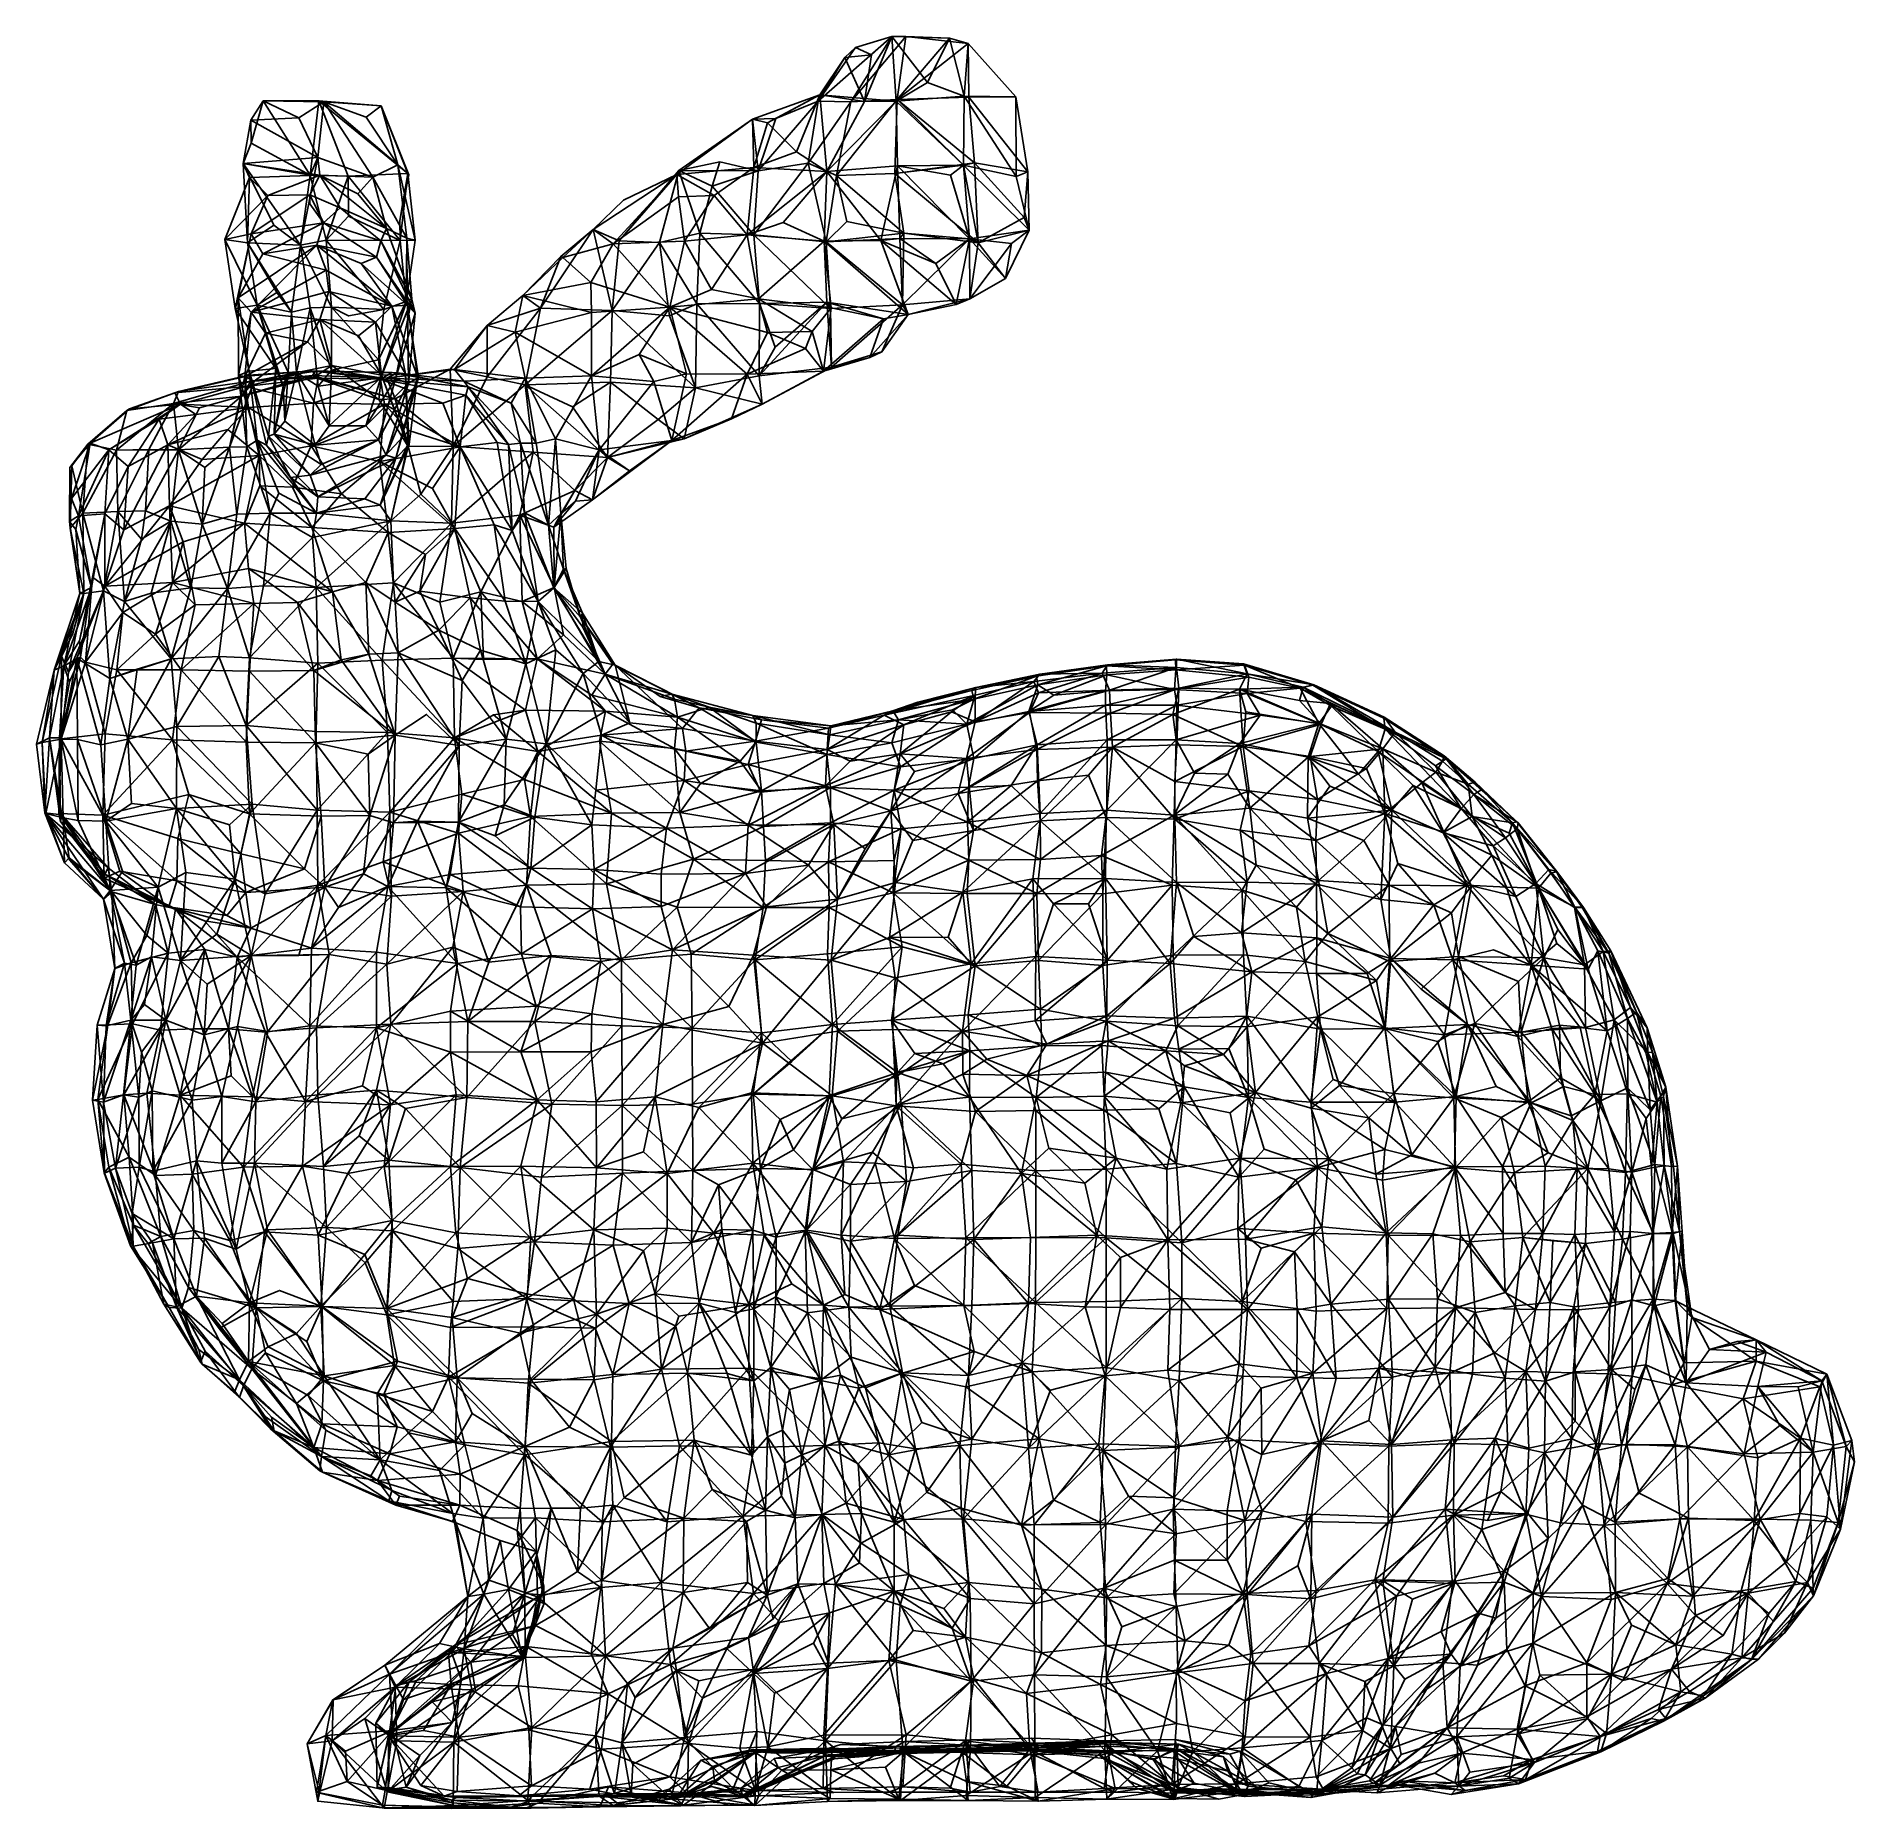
# Model space of a CAD drawing. Header units: metres. Extents: x -3.71 to 2.4, y 1.32 to 7.28.
import ezdxf

# ---------------------------------------------------------------- set-up
doc = ezdxf.new("R2010")
doc.units = ezdxf.units.M

msp = doc.modelspace()

# ---------------------------------------------------------------- linework, layer by layer
for points in [[(-1.086, 7.058, -0.62), (-0.839, 7.276, -0.595), (-0.976, 7.056, -0.742)], [(-0.961, 7.238, -0.532), (-0.839, 7.276, -0.595), (-1.086, 7.058, -0.62)], [(-0.839, 7.276, -0.595), (-0.791, 7.275, -0.809), (-0.976, 7.056, -0.742)], [(-0.961, 7.238, -0.532), (-0.907, 7.214, -0.434), (-0.839, 7.276, -0.595)], [(-0.824, 7.058, -0.585), (-0.839, 7.276, -0.595), (-0.93, 7.057, -0.455)], [(-0.839, 7.276, -0.595), (-0.907, 7.214, -0.434), (-0.93, 7.057, -0.455)], [(-0.645, 7.27, -0.844), (-0.839, 7.276, -0.595), (-0.719, 7.121, -0.699)], [(-0.791, 7.275, -0.809), (-0.839, 7.276, -0.595), (-0.645, 7.27, -0.844)], [(-0.719, 7.121, -0.699), (-0.839, 7.276, -0.595), (-0.824, 7.058, -0.585)], [(-1.086, 7.058, -0.62), (-0.997, 7.205, -0.426), (-0.961, 7.238, -0.532)], [(-0.997, 7.205, -0.426), (-0.907, 7.214, -0.434), (-0.961, 7.238, -0.532)], [(-0.976, 7.056, -0.742), (-0.791, 7.275, -0.809), (-0.82, 7.064, -0.873)], [(-0.791, 7.275, -0.809), (-0.645, 7.27, -0.844), (-0.82, 7.064, -0.873)], [(-0.582, 7.252, -1.021), (-0.82, 7.064, -0.873), (-0.645, 7.27, -0.844)], [(-0.58, 7.071, -1.048), (-0.82, 7.064, -0.873), (-0.582, 7.252, -1.021)], [(-0.645, 7.27, -0.844), (-0.582, 7.252, -1.021), (-0.791, 7.275, -0.809)], [(-0.582, 7.252, -1.021), (-0.645, 7.27, -0.844), (-0.791, 7.275, -0.809)], [(-0.595, 7.075, -0.817), (-0.645, 7.27, -0.844), (-0.719, 7.121, -0.699)], [(-0.645, 7.27, -0.844), (-0.595, 7.075, -0.817), (-0.582, 7.252, -1.021)], [(-0.582, 7.252, -1.021), (-0.595, 7.075, -0.817), (-0.58, 7.071, -1.048)], [(-0.582, 7.252, -1.021), (-0.58, 7.071, -1.048), (-0.422, 7.073, -1.092)], [(-0.422, 7.073, -1.092), (-0.58, 7.071, -1.048), (-0.582, 7.252, -1.021)], [(-0.997, 7.205, -0.426), (-1.086, 7.058, -0.62), (-1.081, 7.079, -0.364)], [(-0.997, 7.205, -0.426), (-1.081, 7.079, -0.364), (-0.93, 7.057, -0.455)], [(-0.93, 7.057, -0.455), (-0.907, 7.214, -0.434), (-0.997, 7.205, -0.426)], [(-0.824, 7.058, -0.585), (-0.595, 7.075, -0.817), (-0.719, 7.121, -0.699)], [(-2.833, 7.002, -1.869), (-2.952, 7.059, -2.04), (-2.994, 6.994, -1.856)], [(-2.994, 6.994, -1.856), (-2.952, 7.059, -2.04), (-2.993, 6.917, -1.996)], [(-2.794, 6.809, -2.077), (-2.993, 6.917, -1.996), (-2.952, 7.059, -2.04)], [(-2.748, 7.056, -2.037), (-2.952, 7.059, -2.04), (-2.833, 7.002, -1.869)], [(-2.794, 6.809, -2.077), (-2.952, 7.059, -2.04), (-2.765, 7.059, -2.244)], [(-2.748, 7.056, -2.037), (-2.765, 7.059, -2.244), (-2.952, 7.059, -2.04)], [(-2.833, 7.002, -1.869), (-2.768, 6.869, -1.807), (-2.748, 7.056, -2.037)], [(-2.666, 6.806, -2.254), (-2.794, 6.809, -2.077), (-2.765, 7.059, -2.244)], [(-2.748, 7.056, -2.037), (-2.768, 6.869, -1.807), (-2.584, 6.802, -1.835)], [(-2.556, 7.042, -2.281), (-2.765, 7.059, -2.244), (-2.748, 7.056, -2.037)], [(-2.765, 7.059, -2.244), (-2.466, 6.815, -2.308), (-2.666, 6.806, -2.254)], [(-2.765, 7.059, -2.244), (-2.556, 7.042, -2.281), (-2.466, 6.815, -2.308)], [(-2.556, 7.042, -2.281), (-2.748, 7.056, -2.037), (-2.606, 7.004, -2.083)], [(-2.748, 7.056, -2.037), (-2.584, 6.802, -1.835), (-2.499, 6.844, -2.075)], [(-2.606, 7.004, -2.083), (-2.748, 7.056, -2.037), (-2.499, 6.844, -2.075)], [(-2.556, 7.042, -2.281), (-2.606, 7.004, -2.083), (-2.499, 6.844, -2.075)], [(-2.499, 6.844, -2.075), (-2.466, 6.815, -2.308), (-2.556, 7.042, -2.281)], [(-2.466, 6.815, -2.308), (-2.556, 7.042, -2.281), (-2.463, 6.81, -2.428)], [(-2.556, 7.042, -2.281), (-2.466, 6.815, -2.308), (-2.463, 6.81, -2.428)], [(-1.256, 6.985, -0.194), (-1.081, 7.079, -0.364), (-1.307, 6.998, -0.357)], [(-1.307, 6.998, -0.357), (-1.081, 7.079, -0.364), (-1.228, 7, -0.526)], [(-1.228, 7, -0.526), (-1.086, 7.058, -0.62), (-1.288, 6.824, -0.587)], [(-1.086, 7.058, -0.62), (-1.12, 6.85, -0.693), (-1.288, 6.824, -0.587)], [(-1.081, 7.079, -0.364), (-1.256, 6.985, -0.194), (-1.159, 6.888, -0.228)], [(-1.081, 7.079, -0.364), (-1.086, 7.058, -0.62), (-1.228, 7, -0.526)], [(-1.057, 6.822, -0.387), (-1.081, 7.079, -0.364), (-1.159, 6.888, -0.228)], [(-1.086, 7.058, -0.62), (-0.976, 7.056, -0.742), (-1.12, 6.85, -0.693)], [(-1.024, 6.808, -0.754), (-1.12, 6.85, -0.693), (-0.976, 7.056, -0.742)], [(-0.93, 7.057, -0.455), (-1.081, 7.079, -0.364), (-1.057, 6.822, -0.387)], [(-0.824, 7.058, -0.585), (-0.93, 7.057, -0.455), (-1.081, 7.079, -0.364)], [(-0.824, 7.058, -0.585), (-1.081, 7.079, -0.364), (-0.93, 7.057, -0.455)], [(-0.824, 7.058, -0.585), (-0.93, 7.057, -0.455), (-1.057, 6.822, -0.387)], [(-0.819, 6.841, -0.582), (-0.824, 7.058, -0.585), (-1.057, 6.822, -0.387)], [(-1.024, 6.808, -0.754), (-0.976, 7.056, -0.742), (-0.82, 7.064, -0.873)], [(-0.828, 6.815, -0.846), (-1.024, 6.808, -0.754), (-0.82, 7.064, -0.873)], [(-0.828, 6.815, -0.846), (-0.82, 7.064, -0.873), (-0.598, 6.843, -0.84)], [(-0.598, 6.843, -0.84), (-0.595, 7.075, -0.817), (-0.824, 7.058, -0.585)], [(-0.819, 6.841, -0.582), (-0.598, 6.843, -0.84), (-0.824, 7.058, -0.585)], [(-0.82, 7.064, -0.873), (-0.58, 7.071, -1.048), (-0.56, 6.851, -1.023)], [(-0.598, 6.843, -0.84), (-0.82, 7.064, -0.873), (-0.56, 6.851, -1.023)], [(-0.598, 6.843, -0.84), (-0.42, 6.805, -0.849), (-0.595, 7.075, -0.817)], [(-0.42, 6.805, -0.849), (-0.422, 7.073, -1.092), (-0.595, 7.075, -0.817)], [(-0.595, 7.075, -0.817), (-0.422, 7.073, -1.092), (-0.58, 7.071, -1.048)], [(-0.58, 7.071, -1.048), (-0.422, 7.073, -1.092), (-0.381, 6.82, -1.043)], [(-0.56, 6.851, -1.023), (-0.58, 7.071, -1.048), (-0.381, 6.82, -1.043)], [(-0.422, 7.073, -1.092), (-0.42, 6.805, -0.849), (-0.381, 6.82, -1.043)], [(-2.768, 6.869, -1.807), (-2.994, 6.994, -1.856), (-3.02, 6.848, -1.782)], [(-2.993, 6.917, -1.996), (-3.02, 6.848, -1.782), (-2.994, 6.994, -1.856)], [(-2.833, 7.002, -1.869), (-2.994, 6.994, -1.856), (-2.768, 6.869, -1.807)], [(-1.307, 6.998, -0.357), (-1.561, 6.811, -0.118), (-1.302, 6.835, -0.123)], [(-1.307, 6.998, -0.357), (-1.555, 6.825, -0.33), (-1.561, 6.811, -0.118)], [(-1.555, 6.825, -0.33), (-1.307, 6.998, -0.357), (-1.288, 6.824, -0.587)], [(-1.288, 6.824, -0.587), (-1.307, 6.998, -0.357), (-1.228, 7, -0.526)], [(-1.256, 6.985, -0.194), (-1.307, 6.998, -0.357), (-1.302, 6.835, -0.123)], [(-1.256, 6.985, -0.194), (-1.302, 6.835, -0.123), (-1.159, 6.888, -0.228)], [(-2.794, 6.809, -2.077), (-3.02, 6.848, -1.782), (-2.993, 6.917, -1.996)], [(-2.768, 6.869, -1.807), (-3.02, 6.848, -1.782), (-2.762, 6.809, -1.548)], [(-2.768, 6.869, -1.807), (-3.02, 6.848, -1.782), (-2.794, 6.809, -2.077)], [(-2.827, 6.574, -1.826), (-3.02, 6.848, -1.782), (-2.768, 6.869, -1.807)], [(-2.762, 6.809, -1.548), (-3.02, 6.848, -1.782), (-2.998, 6.801, -1.513)], [(-2.827, 6.574, -1.826), (-2.917, 6.641, -1.734), (-3.02, 6.848, -1.782)], [(-2.917, 6.641, -1.734), (-3.005, 6.582, -1.559), (-3.02, 6.848, -1.782)], [(-3.005, 6.582, -1.559), (-2.998, 6.801, -1.513), (-3.02, 6.848, -1.782)], [(-2.827, 6.574, -1.826), (-2.768, 6.869, -1.807), (-2.794, 6.809, -2.077)], [(-2.768, 6.869, -1.807), (-2.762, 6.809, -1.548), (-2.584, 6.802, -1.835)], [(-1.555, 6.825, -0.33), (-1.288, 6.824, -0.587), (-1.417, 6.854, -0.468)], [(-1.443, 6.772, -0.495), (-1.555, 6.825, -0.33), (-1.417, 6.854, -0.468)], [(-1.288, 6.824, -0.587), (-1.443, 6.772, -0.495), (-1.417, 6.854, -0.468)], [(-1.059, 6.585, -0.686), (-1.303, 6.609, -0.612), (-1.12, 6.85, -0.693)], [(-1.303, 6.609, -0.612), (-1.288, 6.824, -0.587), (-1.12, 6.85, -0.693)], [(-1.057, 6.822, -0.387), (-1.159, 6.888, -0.228), (-1.302, 6.835, -0.123)], [(-1.12, 6.85, -0.693), (-1.024, 6.808, -0.754), (-1.059, 6.585, -0.686)], [(-0.828, 6.815, -0.846), (-0.56, 6.851, -1.023), (-0.598, 6.843, -0.84)], [(-0.828, 6.815, -0.846), (-0.598, 6.843, -0.84), (-0.56, 6.851, -1.023)], [(-0.598, 6.843, -0.84), (-0.56, 6.851, -1.023), (-0.548, 6.582, -0.828)], [(-0.56, 6.851, -1.023), (-0.381, 6.82, -1.043), (-0.393, 6.667, -0.975)], [(-0.548, 6.582, -0.828), (-0.56, 6.851, -1.023), (-0.393, 6.667, -0.975)], [(-3.005, 6.582, -1.559), (-3.081, 6.593, -1.279), (-2.998, 6.801, -1.513)], [(-2.937, 6.741, -1.285), (-2.998, 6.801, -1.513), (-3.081, 6.593, -1.279)], [(-2.762, 6.809, -1.548), (-2.998, 6.801, -1.513), (-2.937, 6.741, -1.285)], [(-2.762, 6.809, -1.548), (-2.937, 6.741, -1.285), (-2.796, 6.743, -1.283)], [(-2.74, 6.591, -2.033), (-2.827, 6.574, -1.826), (-2.794, 6.809, -2.077)], [(-2.762, 6.809, -1.548), (-2.796, 6.743, -1.283), (-2.694, 6.699, -1.258)], [(-2.74, 6.591, -2.033), (-2.794, 6.809, -2.077), (-2.666, 6.806, -2.254)], [(-2.538, 6.63, -1.571), (-2.762, 6.809, -1.548), (-2.694, 6.699, -1.258)], [(-2.634, 6.746, -1.591), (-2.762, 6.809, -1.548), (-2.538, 6.63, -1.571)], [(-2.762, 6.809, -1.548), (-2.634, 6.746, -1.591), (-2.584, 6.802, -1.835)], [(-2.665, 6.671, -2.205), (-2.74, 6.591, -2.033), (-2.666, 6.806, -2.254)], [(-2.492, 6.59, -2.287), (-2.666, 6.806, -2.254), (-2.466, 6.815, -2.308)], [(-2.492, 6.59, -2.287), (-2.665, 6.671, -2.205), (-2.666, 6.806, -2.254)], [(-2.584, 6.802, -1.835), (-2.634, 6.746, -1.591), (-2.538, 6.63, -1.571)], [(-2.499, 6.844, -2.075), (-2.584, 6.802, -1.835), (-2.469, 6.597, -1.853)], [(-2.469, 6.597, -1.853), (-2.584, 6.802, -1.835), (-2.538, 6.63, -1.571)], [(-2.466, 6.815, -2.308), (-2.499, 6.844, -2.075), (-2.441, 6.591, -2.075)], [(-2.441, 6.591, -2.075), (-2.499, 6.844, -2.075), (-2.469, 6.597, -1.853)], [(-2.463, 6.81, -2.428), (-2.466, 6.815, -2.308), (-2.493, 6.657, -2.403)], [(-2.493, 6.657, -2.403), (-2.466, 6.815, -2.308), (-2.463, 6.81, -2.428)], [(-2.492, 6.59, -2.287), (-2.493, 6.657, -2.403), (-2.466, 6.815, -2.308)], [(-2.466, 6.815, -2.308), (-2.493, 6.657, -2.403), (-2.492, 6.59, -2.287)], [(-2.492, 6.59, -2.287), (-2.466, 6.815, -2.308), (-2.441, 6.591, -2.075)], [(-1.843, 6.627, -0.112), (-1.776, 6.578, 0.114), (-1.561, 6.811, -0.118)], [(-1.741, 6.725, -0.154), (-1.843, 6.627, -0.112), (-1.561, 6.811, -0.118)], [(-1.843, 6.627, -0.112), (-1.561, 6.811, -0.118), (-1.755, 6.588, -0.308)], [(-1.741, 6.725, -0.154), (-1.561, 6.811, -0.118), (-1.843, 6.627, -0.112)], [(-1.556, 6.736, 0.021), (-1.561, 6.811, -0.118), (-1.776, 6.578, 0.114)], [(-1.561, 6.811, -0.118), (-1.555, 6.825, -0.33), (-1.755, 6.588, -0.308)], [(-1.755, 6.588, -0.308), (-1.555, 6.825, -0.33), (-1.62, 6.583, -0.426)], [(-1.62, 6.583, -0.426), (-1.555, 6.825, -0.33), (-1.484, 6.614, -0.513)], [(-1.436, 6.741, 0.021), (-1.302, 6.835, -0.123), (-1.561, 6.811, -0.118)], [(-1.556, 6.736, 0.021), (-1.436, 6.741, 0.021), (-1.561, 6.811, -0.118)], [(-1.484, 6.614, -0.513), (-1.555, 6.825, -0.33), (-1.443, 6.772, -0.495)], [(-1.443, 6.772, -0.495), (-1.288, 6.824, -0.587), (-1.303, 6.609, -0.612)], [(-1.436, 6.741, 0.021), (-1.325, 6.608, -0.133), (-1.302, 6.835, -0.123)], [(-1.057, 6.822, -0.387), (-1.302, 6.835, -0.123), (-1.325, 6.608, -0.133)], [(-1.204, 6.65, -0.276), (-1.057, 6.822, -0.387), (-1.325, 6.608, -0.133)], [(-1.066, 6.587, -0.341), (-1.057, 6.822, -0.387), (-1.204, 6.65, -0.276)], [(-1.066, 6.587, -0.341), (-0.875, 6.59, -0.435), (-1.057, 6.822, -0.387)], [(-1.059, 6.585, -0.686), (-1.024, 6.808, -0.754), (-0.99, 6.653, -0.737)], [(-0.819, 6.841, -0.582), (-1.057, 6.822, -0.387), (-0.875, 6.59, -0.435)], [(-1.024, 6.808, -0.754), (-0.828, 6.815, -0.846), (-0.798, 6.614, -0.764)], [(-0.99, 6.653, -0.737), (-1.024, 6.808, -0.754), (-0.798, 6.614, -0.764)], [(-0.811, 6.596, -0.55), (-0.819, 6.841, -0.582), (-0.875, 6.59, -0.435)], [(-0.828, 6.815, -0.846), (-0.598, 6.843, -0.84), (-0.548, 6.582, -0.828)], [(-0.798, 6.614, -0.764), (-0.828, 6.815, -0.846), (-0.548, 6.582, -0.828)], [(-0.641, 6.809, -0.687), (-0.598, 6.843, -0.84), (-0.819, 6.841, -0.582)], [(-0.577, 6.595, -0.608), (-0.819, 6.841, -0.582), (-0.811, 6.596, -0.55)], [(-0.641, 6.809, -0.687), (-0.819, 6.841, -0.582), (-0.577, 6.595, -0.608)], [(-0.598, 6.843, -0.84), (-0.641, 6.809, -0.687), (-0.577, 6.595, -0.608)], [(-0.377, 6.624, -0.836), (-0.42, 6.805, -0.849), (-0.598, 6.843, -0.84)], [(-0.577, 6.595, -0.608), (-0.377, 6.624, -0.836), (-0.598, 6.843, -0.84)], [(-0.381, 6.82, -1.043), (-0.42, 6.805, -0.849), (-0.377, 6.624, -0.836)], [(-0.377, 6.624, -0.836), (-0.393, 6.667, -0.975), (-0.381, 6.82, -1.043)], [(-2.937, 6.741, -1.285), (-3.081, 6.593, -1.279), (-2.993, 6.612, -1.073)], [(-2.796, 6.743, -1.283), (-2.993, 6.612, -1.073), (-2.75, 6.649, -1.058)], [(-2.796, 6.743, -1.283), (-2.937, 6.741, -1.285), (-2.993, 6.612, -1.073)], [(-2.796, 6.743, -1.283), (-2.795, 6.713, -1.162), (-2.75, 6.649, -1.058)], [(-2.694, 6.699, -1.258), (-2.796, 6.743, -1.283), (-2.75, 6.649, -1.058)], [(-2.795, 6.713, -1.162), (-2.796, 6.743, -1.283), (-2.75, 6.649, -1.058)], [(-1.556, 6.736, 0.021), (-1.776, 6.578, 0.114), (-1.536, 6.587, 0.085)], [(-1.536, 6.587, 0.085), (-1.436, 6.741, 0.021), (-1.556, 6.736, 0.021)], [(-1.325, 6.608, -0.133), (-1.436, 6.741, 0.021), (-1.536, 6.587, 0.085)], [(-1.484, 6.614, -0.513), (-1.443, 6.772, -0.495), (-1.303, 6.609, -0.612)], [(-2.694, 6.699, -1.258), (-2.75, 6.649, -1.058), (-2.557, 6.588, -1.299)], [(-2.492, 6.59, -2.287), (-2.74, 6.591, -2.033), (-2.665, 6.671, -2.205)], [(-2.538, 6.63, -1.571), (-2.694, 6.699, -1.258), (-2.557, 6.588, -1.299)], [(-0.548, 6.582, -0.828), (-0.393, 6.667, -0.975), (-0.377, 6.624, -0.836)], [(-3.046, 6.361, -1.052), (-2.993, 6.612, -1.073), (-3.081, 6.593, -1.279)], [(-3.036, 6.397, -0.798), (-2.993, 6.612, -1.073), (-3.046, 6.361, -1.052)], [(-2.953, 6.545, -0.864), (-2.993, 6.612, -1.073), (-3.036, 6.397, -0.798)], [(-2.827, 6.574, -1.826), (-3.005, 6.582, -1.559), (-2.917, 6.641, -1.734)], [(-2.75, 6.649, -1.058), (-2.993, 6.612, -1.073), (-2.953, 6.545, -0.864)], [(-2.75, 6.649, -1.058), (-2.953, 6.545, -0.864), (-2.772, 6.574, -0.854)], [(-2.75, 6.649, -1.058), (-2.772, 6.574, -0.854), (-2.571, 6.533, -1.062)], [(-2.557, 6.588, -1.299), (-2.75, 6.649, -1.058), (-2.571, 6.533, -1.062)], [(-2.452, 6.392, -1.56), (-2.538, 6.63, -1.571), (-2.557, 6.588, -1.299)], [(-2.469, 6.597, -1.853), (-2.538, 6.63, -1.571), (-2.452, 6.392, -1.56)], [(-2.02, 6.362, -0.14), (-1.843, 6.627, -0.112), (-1.779, 6.354, -0.343)], [(-1.952, 6.536, -0.067), (-1.843, 6.627, -0.112), (-2.02, 6.362, -0.14)], [(-1.843, 6.627, -0.112), (-1.952, 6.536, -0.067), (-1.945, 6.532, 0.029)], [(-1.776, 6.578, 0.114), (-1.843, 6.627, -0.112), (-1.945, 6.532, 0.029)], [(-1.779, 6.354, -0.343), (-1.843, 6.627, -0.112), (-1.755, 6.588, -0.308)], [(-1.62, 6.583, -0.426), (-1.484, 6.614, -0.513), (-1.494, 6.376, -0.504)], [(-1.325, 6.608, -0.133), (-1.536, 6.587, 0.085), (-1.445, 6.425, -0.042)], [(-1.494, 6.376, -0.504), (-1.484, 6.614, -0.513), (-1.283, 6.378, -0.561)], [(-1.484, 6.614, -0.513), (-1.303, 6.609, -0.612), (-1.283, 6.378, -0.561)], [(-1.445, 6.425, -0.042), (-1.287, 6.393, -0.096), (-1.325, 6.608, -0.133)], [(-1.325, 6.608, -0.133), (-1.066, 6.587, -0.341), (-1.204, 6.65, -0.276)], [(-1.066, 6.587, -0.341), (-1.325, 6.608, -0.133), (-1.287, 6.393, -0.096)], [(-1.303, 6.609, -0.612), (-1.059, 6.585, -0.686), (-1.045, 6.361, -0.568)], [(-1.283, 6.378, -0.561), (-1.303, 6.609, -0.612), (-1.045, 6.361, -0.568)], [(-1.059, 6.585, -0.686), (-0.99, 6.653, -0.737), (-0.798, 6.614, -0.764)], [(-1.059, 6.585, -0.686), (-0.798, 6.614, -0.764), (-0.811, 6.596, -0.55)], [(-0.798, 6.614, -0.764), (-0.803, 6.373, -0.577), (-0.811, 6.596, -0.55)], [(-0.798, 6.614, -0.764), (-0.577, 6.595, -0.608), (-0.803, 6.373, -0.577)], [(-0.548, 6.582, -0.828), (-0.577, 6.595, -0.608), (-0.798, 6.614, -0.764)], [(-0.436, 6.579, -0.661), (-0.377, 6.624, -0.836), (-0.577, 6.595, -0.608)], [(-0.456, 6.462, -0.642), (-0.548, 6.582, -0.828), (-0.377, 6.624, -0.836)], [(-0.456, 6.462, -0.642), (-0.377, 6.624, -0.836), (-0.436, 6.579, -0.661)], [(-2.972, 6.372, -1.291), (-3.081, 6.593, -1.279), (-3.005, 6.582, -1.559)], [(-2.972, 6.372, -1.291), (-3.046, 6.361, -1.052), (-3.081, 6.593, -1.279)], [(-2.993, 6.349, -0.574), (-2.772, 6.574, -0.854), (-3.036, 6.397, -0.798)], [(-2.772, 6.574, -0.854), (-2.953, 6.545, -0.864), (-3.036, 6.397, -0.798)], [(-2.857, 6.349, -1.533), (-3.005, 6.582, -1.559), (-2.827, 6.574, -1.826)], [(-2.857, 6.349, -1.533), (-2.906, 6.415, -1.46), (-3.005, 6.582, -1.559)], [(-2.906, 6.415, -1.46), (-2.972, 6.372, -1.291), (-3.005, 6.582, -1.559)], [(-2.772, 6.574, -0.854), (-2.993, 6.349, -0.574), (-2.74, 6.49, -0.688)], [(-2.772, 6.574, -0.854), (-2.74, 6.49, -0.688), (-2.953, 6.545, -0.864)], [(-2.772, 6.574, -0.854), (-2.953, 6.545, -0.864), (-2.74, 6.49, -0.688)], [(-2.794, 6.363, -1.775), (-2.857, 6.349, -1.533), (-2.827, 6.574, -1.826)], [(-2.723, 6.365, -2.026), (-2.827, 6.574, -1.826), (-2.74, 6.591, -2.033)], [(-2.723, 6.365, -2.026), (-2.794, 6.363, -1.775), (-2.827, 6.574, -1.826)], [(-2.772, 6.574, -0.854), (-2.52, 6.369, -0.819), (-2.623, 6.512, -0.873)], [(-2.772, 6.574, -0.854), (-2.74, 6.49, -0.688), (-2.52, 6.369, -0.819)], [(-2.772, 6.574, -0.854), (-2.623, 6.512, -0.873), (-2.571, 6.533, -1.062)], [(-2.74, 6.591, -2.033), (-2.492, 6.59, -2.287), (-2.547, 6.358, -2.256)], [(-2.723, 6.365, -2.026), (-2.74, 6.591, -2.033), (-2.547, 6.358, -2.256)], [(-2.441, 6.345, -1.286), (-2.557, 6.588, -1.299), (-2.571, 6.533, -1.062)], [(-2.452, 6.392, -1.56), (-2.557, 6.588, -1.299), (-2.441, 6.345, -1.286)], [(-2.472, 6.384, -2.089), (-2.547, 6.358, -2.256), (-2.492, 6.59, -2.287)], [(-2.472, 6.384, -2.089), (-2.492, 6.59, -2.287), (-2.441, 6.591, -2.075)], [(-2.472, 6.384, -2.089), (-2.441, 6.591, -2.075), (-2.469, 6.597, -1.853)], [(-2.468, 6.39, -1.854), (-2.472, 6.384, -2.089), (-2.469, 6.597, -1.853)], [(-2.468, 6.39, -1.854), (-2.469, 6.597, -1.853), (-2.452, 6.392, -1.56)], [(-1.851, 6.448, 0.208), (-1.776, 6.578, 0.114), (-1.945, 6.532, 0.029)], [(-1.851, 6.448, 0.208), (-1.585, 6.365, 0.118), (-1.776, 6.578, 0.114)], [(-1.62, 6.583, -0.426), (-1.779, 6.354, -0.343), (-1.755, 6.588, -0.308)], [(-1.586, 6.336, -0.454), (-1.779, 6.354, -0.343), (-1.62, 6.583, -0.426)], [(-1.776, 6.578, 0.114), (-1.585, 6.365, 0.118), (-1.536, 6.587, 0.085)], [(-1.494, 6.376, -0.504), (-1.586, 6.336, -0.454), (-1.62, 6.583, -0.426)], [(-1.445, 6.425, -0.042), (-1.536, 6.587, 0.085), (-1.585, 6.365, 0.118)], [(-1.043, 6.363, -0.127), (-1.066, 6.587, -0.341), (-1.287, 6.393, -0.096)], [(-0.875, 6.59, -0.435), (-1.066, 6.587, -0.341), (-0.784, 6.341, -0.34)], [(-0.784, 6.341, -0.34), (-1.066, 6.587, -0.341), (-1.057, 6.382, -0.329)], [(-1.057, 6.382, -0.329), (-1.066, 6.587, -0.341), (-1.043, 6.363, -0.127)], [(-1.059, 6.585, -0.686), (-0.811, 6.596, -0.55), (-0.803, 6.373, -0.577)], [(-0.803, 6.373, -0.577), (-1.045, 6.361, -0.568), (-1.059, 6.585, -0.686)], [(-0.69, 6.512, -0.452), (-0.811, 6.596, -0.55), (-0.875, 6.59, -0.435)], [(-0.622, 6.374, -0.383), (-0.875, 6.59, -0.435), (-0.784, 6.341, -0.34)], [(-0.69, 6.512, -0.452), (-0.875, 6.59, -0.435), (-0.622, 6.374, -0.383)], [(-0.577, 6.595, -0.608), (-0.811, 6.596, -0.55), (-0.69, 6.512, -0.452)], [(-0.803, 6.373, -0.577), (-0.577, 6.595, -0.608), (-0.576, 6.393, -0.568)], [(-0.577, 6.595, -0.608), (-0.69, 6.512, -0.452), (-0.622, 6.374, -0.383)], [(-0.622, 6.374, -0.383), (-0.576, 6.393, -0.568), (-0.577, 6.595, -0.608)], [(-0.456, 6.462, -0.642), (-0.436, 6.579, -0.661), (-0.577, 6.595, -0.608)], [(-0.577, 6.595, -0.608), (-0.548, 6.582, -0.828), (-0.576, 6.393, -0.568)], [(-0.456, 6.462, -0.642), (-0.577, 6.595, -0.608), (-0.576, 6.393, -0.568)], [(-0.576, 6.393, -0.568), (-0.548, 6.582, -0.828), (-0.456, 6.462, -0.642)], [(-0.576, 6.393, -0.568), (-0.456, 6.462, -0.642), (-0.436, 6.579, -0.661)], [(-0.576, 6.393, -0.568), (-0.436, 6.579, -0.661), (-0.456, 6.462, -0.642)], [(-2.732, 6.418, -0.552), (-2.74, 6.49, -0.688), (-2.993, 6.349, -0.574)], [(-2.74, 6.49, -0.688), (-2.732, 6.418, -0.552), (-2.52, 6.369, -0.819)], [(-2.571, 6.533, -1.062), (-2.623, 6.512, -0.873), (-2.467, 6.372, -1.039)], [(-2.623, 6.512, -0.873), (-2.52, 6.369, -0.819), (-2.467, 6.372, -1.039)], [(-2.571, 6.533, -1.062), (-2.467, 6.372, -1.039), (-2.441, 6.345, -1.286)], [(-2.079, 6.404, 0.117), (-1.945, 6.532, 0.029), (-1.952, 6.536, -0.067)], [(-2.02, 6.362, -0.14), (-2.079, 6.404, 0.117), (-1.952, 6.536, -0.067)], [(-2.079, 6.404, 0.117), (-1.851, 6.448, 0.208), (-1.945, 6.532, 0.029)], [(-2.079, 6.404, 0.117), (-1.848, 6.347, 0.268), (-1.851, 6.448, 0.208)], [(-1.848, 6.347, 0.268), (-1.585, 6.365, 0.118), (-1.851, 6.448, 0.208)], [(-1.287, 6.393, -0.096), (-1.445, 6.425, -0.042), (-1.585, 6.365, 0.118)], [(-2.999, 6.15, -0.804), (-3.036, 6.397, -0.798), (-3.046, 6.361, -1.052)], [(-2.91, 6.159, -1.082), (-3.046, 6.361, -1.052), (-2.972, 6.372, -1.291)], [(-2.91, 6.159, -1.082), (-2.999, 6.15, -0.804), (-3.046, 6.361, -1.052)], [(-3.035, 6.135, -0.582), (-2.993, 6.349, -0.574), (-3.036, 6.397, -0.798)], [(-2.999, 6.15, -0.804), (-3.035, 6.135, -0.582), (-3.036, 6.397, -0.798)], [(-2.762, 6.324, -0.361), (-2.732, 6.418, -0.552), (-2.993, 6.349, -0.574)], [(-2.857, 6.349, -1.533), (-2.972, 6.372, -1.291), (-2.906, 6.415, -1.46)], [(-2.868, 6.147, -1.335), (-2.972, 6.372, -1.291), (-2.857, 6.349, -1.533)], [(-2.868, 6.147, -1.335), (-2.885, 6.1, -1.265), (-2.972, 6.372, -1.291)], [(-2.885, 6.1, -1.265), (-2.91, 6.159, -1.082), (-2.972, 6.372, -1.291)], [(-2.84, 6.146, -1.512), (-2.857, 6.349, -1.533), (-2.794, 6.363, -1.775)], [(-2.767, 6.1, -1.793), (-2.84, 6.146, -1.512), (-2.794, 6.363, -1.775)], [(-2.794, 6.363, -1.775), (-2.723, 6.365, -2.026), (-2.723, 6.154, -2.002)], [(-2.767, 6.1, -1.793), (-2.794, 6.363, -1.775), (-2.723, 6.154, -2.002)], [(-2.732, 6.418, -0.552), (-2.762, 6.324, -0.361), (-2.575, 6.315, -0.587)], [(-2.732, 6.418, -0.552), (-2.575, 6.315, -0.587), (-2.52, 6.369, -0.819)], [(-2.723, 6.365, -2.026), (-2.547, 6.358, -2.256), (-2.665, 6.336, -2.204)], [(-2.547, 6.358, -2.256), (-2.723, 6.365, -2.026), (-2.665, 6.336, -2.204)], [(-2.723, 6.154, -2.002), (-2.723, 6.365, -2.026), (-2.565, 6.188, -2.029)], [(-2.723, 6.365, -2.026), (-2.547, 6.358, -2.256), (-2.565, 6.188, -2.029)], [(-2.52, 6.369, -0.819), (-2.575, 6.315, -0.587), (-2.474, 6.141, -0.591)], [(-2.565, 6.188, -2.029), (-2.468, 6.39, -1.854), (-2.557, 6.128, -1.796)], [(-2.472, 6.384, -2.089), (-2.468, 6.39, -1.854), (-2.565, 6.188, -2.029)], [(-2.565, 6.188, -2.029), (-2.547, 6.358, -2.256), (-2.472, 6.384, -2.089)], [(-2.557, 6.128, -1.796), (-2.452, 6.392, -1.56), (-2.507, 6.124, -1.538)], [(-2.468, 6.39, -1.854), (-2.452, 6.392, -1.56), (-2.557, 6.128, -1.796)], [(-2.467, 6.372, -1.039), (-2.52, 6.369, -0.819), (-2.433, 6.132, -0.819)], [(-2.433, 6.132, -0.819), (-2.52, 6.369, -0.819), (-2.474, 6.141, -0.591)], [(-2.452, 6.392, -1.56), (-2.441, 6.345, -1.286), (-2.507, 6.124, -1.538)], [(-2.43, 6.129, -1.022), (-2.467, 6.372, -1.039), (-2.433, 6.132, -0.819)], [(-2.464, 6.11, -1.299), (-2.441, 6.345, -1.286), (-2.467, 6.372, -1.039)], [(-2.43, 6.129, -1.022), (-2.464, 6.11, -1.299), (-2.467, 6.372, -1.039)], [(-2.079, 6.404, 0.117), (-2.199, 6.304, 0.089), (-2.105, 6.281, 0.297)], [(-2.199, 6.304, 0.089), (-2.079, 6.404, 0.117), (-2.02, 6.362, -0.14)], [(-2.199, 6.131, -0.048), (-2.199, 6.304, 0.089), (-2.02, 6.362, -0.14)], [(-2.199, 6.131, -0.048), (-2.02, 6.362, -0.14), (-2.071, 6.104, -0.145)], [(-1.848, 6.347, 0.268), (-2.079, 6.404, 0.117), (-2.105, 6.281, 0.297)], [(-2.071, 6.104, -0.145), (-2.02, 6.362, -0.14), (-1.779, 6.354, -0.343)], [(-1.585, 6.365, 0.118), (-1.848, 6.347, 0.268), (-1.848, 6.134, 0.344)], [(-1.688, 6.206, 0.198), (-1.585, 6.365, 0.118), (-1.848, 6.134, 0.344)], [(-1.529, 6.141, 0.188), (-1.585, 6.365, 0.118), (-1.688, 6.206, 0.198)], [(-1.586, 6.336, -0.454), (-1.494, 6.376, -0.504), (-1.499, 6.094, -0.35)], [(-1.287, 6.393, -0.096), (-1.585, 6.365, 0.118), (-1.257, 6.28, 0.075)], [(-1.325, 6.14, 0.074), (-1.585, 6.365, 0.118), (-1.529, 6.141, 0.188)], [(-1.257, 6.28, 0.075), (-1.585, 6.365, 0.118), (-1.325, 6.14, 0.074)], [(-1.499, 6.094, -0.35), (-1.494, 6.376, -0.504), (-1.285, 6.134, -0.374)], [(-1.494, 6.376, -0.504), (-1.283, 6.378, -0.561), (-1.285, 6.134, -0.374)], [(-1.106, 6.283, 0.019), (-1.287, 6.393, -0.096), (-1.257, 6.28, 0.075)], [(-1.043, 6.363, -0.127), (-1.287, 6.393, -0.096), (-1.106, 6.283, 0.019)], [(-1.285, 6.134, -0.374), (-1.057, 6.382, -0.329), (-1.041, 6.164, -0.329)], [(-1.231, 6.231, -0.481), (-1.057, 6.382, -0.329), (-1.285, 6.134, -0.374)], [(-1.285, 6.134, -0.374), (-1.283, 6.378, -0.561), (-1.231, 6.231, -0.481)], [(-1.231, 6.231, -0.481), (-1.283, 6.378, -0.561), (-1.057, 6.382, -0.329)], [(-1.283, 6.378, -0.561), (-1.045, 6.361, -0.568), (-1.057, 6.382, -0.329)], [(-1.068, 6.15, -0.119), (-1.043, 6.363, -0.127), (-1.106, 6.283, 0.019)], [(-1.043, 6.363, -0.127), (-1.068, 6.15, -0.119), (-0.867, 6.326, -0.168)], [(-1.045, 6.361, -0.568), (-1.057, 6.382, -0.329), (-1.041, 6.164, -0.329)], [(-0.784, 6.341, -0.34), (-1.057, 6.382, -0.329), (-0.867, 6.326, -0.168)], [(-0.867, 6.326, -0.168), (-1.057, 6.382, -0.329), (-1.043, 6.363, -0.127)], [(-1.057, 6.382, -0.329), (-1.045, 6.361, -0.568), (-1.041, 6.164, -0.329)], [(-1.057, 6.382, -0.329), (-1.045, 6.361, -0.568), (-1.041, 6.164, -0.329)], [(-1.045, 6.361, -0.568), (-0.803, 6.373, -0.577), (-1.041, 6.164, -0.329)], [(-1.041, 6.164, -0.329), (-0.803, 6.373, -0.577), (-0.872, 6.215, -0.339)], [(-0.784, 6.341, -0.34), (-0.803, 6.373, -0.577), (-0.872, 6.215, -0.339)], [(-0.803, 6.373, -0.577), (-0.784, 6.341, -0.34), (-0.872, 6.215, -0.339)], [(-0.803, 6.373, -0.577), (-0.784, 6.341, -0.34), (-0.872, 6.215, -0.339)], [(-0.784, 6.341, -0.34), (-0.803, 6.373, -0.577), (-0.576, 6.393, -0.568)], [(-0.784, 6.341, -0.34), (-0.576, 6.393, -0.568), (-0.622, 6.374, -0.383)], [(-2.993, 6.349, -0.574), (-3.035, 6.135, -0.582), (-3.014, 6.132, -0.344)], [(-2.944, 6.278, -0.354), (-2.993, 6.349, -0.574), (-3.014, 6.132, -0.344)], [(-2.762, 6.324, -0.361), (-2.993, 6.349, -0.574), (-2.944, 6.278, -0.354)], [(-2.762, 6.324, -0.361), (-2.944, 6.278, -0.354), (-2.803, 6.249, -0.205)], [(-2.84, 6.146, -1.512), (-2.868, 6.147, -1.335), (-2.857, 6.349, -1.533)], [(-2.803, 6.249, -0.205), (-2.722, 6.169, -0.109), (-2.762, 6.324, -0.361)], [(-2.803, 6.249, -0.205), (-2.762, 6.324, -0.361), (-2.722, 6.169, -0.109)], [(-2.762, 6.324, -0.361), (-2.803, 6.249, -0.205), (-2.722, 6.169, -0.109)], [(-2.762, 6.324, -0.361), (-2.554, 6.137, -0.351), (-2.632, 6.269, -0.402)], [(-2.762, 6.324, -0.361), (-2.722, 6.169, -0.109), (-2.554, 6.137, -0.351)], [(-2.762, 6.324, -0.361), (-2.632, 6.269, -0.402), (-2.575, 6.315, -0.587)], [(-2.575, 6.315, -0.587), (-2.632, 6.269, -0.402), (-2.554, 6.137, -0.351)], [(-2.575, 6.315, -0.587), (-2.554, 6.137, -0.351), (-2.474, 6.141, -0.591)], [(-2.507, 6.124, -1.538), (-2.441, 6.345, -1.286), (-2.464, 6.11, -1.299)], [(-2.199, 6.304, 0.089), (-2.199, 6.131, -0.048), (-2.324, 6.157, 0.106)], [(-2.309, 6.156, 0.367), (-2.199, 6.304, 0.089), (-2.324, 6.157, 0.106)], [(-2.309, 6.156, 0.367), (-2.105, 6.281, 0.297), (-2.199, 6.304, 0.089)], [(-1.848, 6.134, 0.344), (-1.848, 6.347, 0.268), (-2.105, 6.281, 0.297)], [(-1.785, 6.113, -0.297), (-2.071, 6.104, -0.145), (-1.779, 6.354, -0.343)], [(-1.785, 6.113, -0.297), (-1.779, 6.354, -0.343), (-1.499, 6.094, -0.35)], [(-1.779, 6.354, -0.343), (-1.586, 6.336, -0.454), (-1.499, 6.094, -0.35)], [(-1.068, 6.15, -0.119), (-0.912, 6.196, -0.182), (-0.867, 6.326, -0.168)], [(-0.784, 6.341, -0.34), (-0.867, 6.326, -0.168), (-0.912, 6.196, -0.182)], [(-0.872, 6.215, -0.339), (-0.784, 6.341, -0.34), (-0.912, 6.196, -0.182)], [(-2.944, 6.278, -0.354), (-3.014, 6.132, -0.344), (-2.803, 6.249, -0.205)], [(-2.983, 6.117, -0.122), (-2.803, 6.249, -0.205), (-3.014, 6.132, -0.344)], [(-2.803, 6.249, -0.205), (-2.983, 6.117, -0.122), (-2.722, 6.169, -0.109)], [(-2.105, 6.281, 0.297), (-2.309, 6.156, 0.367), (-2.071, 6.126, 0.433)], [(-2.071, 6.126, 0.433), (-1.848, 6.134, 0.344), (-2.105, 6.281, 0.297)], [(-1.325, 6.14, 0.074), (-1.129, 6.226, 0.02), (-1.257, 6.28, 0.075)], [(-1.129, 6.226, 0.02), (-1.106, 6.283, 0.019), (-1.257, 6.28, 0.075)], [(-1.129, 6.226, 0.02), (-1.068, 6.15, -0.119), (-1.106, 6.283, 0.019)], [(-2.723, 6.154, -2.002), (-2.565, 6.188, -2.029), (-2.557, 6.128, -1.796)], [(-1.688, 6.206, 0.198), (-1.848, 6.134, 0.344), (-1.639, 6.115, 0.251)], [(-1.529, 6.141, 0.188), (-1.688, 6.206, 0.198), (-1.639, 6.115, 0.251)], [(-1.068, 6.15, -0.119), (-1.129, 6.226, 0.02), (-1.325, 6.14, 0.074)], [(-0.912, 6.196, -0.182), (-1.068, 6.15, -0.119), (-1.041, 6.164, -0.329)], [(-0.912, 6.196, -0.182), (-1.041, 6.164, -0.329), (-0.872, 6.215, -0.339)], [(-3.254, 6.041, 0.363), (-3.237, 6.082, 0.577), (-2.994, 6.116, 0.37)], [(-3.254, 6.041, 0.363), (-2.994, 6.116, 0.37), (-3.025, 6.066, 0.101)], [(-3.237, 6.082, 0.577), (-3.249, 6.077, 0.812), (-3.007, 6.133, 0.822)], [(-3.007, 6.133, 0.822), (-3.249, 6.077, 0.812), (-3.012, 6.098, 1.047)], [(-3.002, 6.137, 0.585), (-3.237, 6.082, 0.577), (-3.007, 6.133, 0.822)], [(-2.994, 6.116, 0.37), (-3.237, 6.082, 0.577), (-3.002, 6.137, 0.585)], [(-3.066, 5.894, -0.133), (-2.983, 6.117, -0.122), (-3.014, 6.132, -0.344)], [(-3.007, 5.896, -0.327), (-3.066, 5.894, -0.133), (-3.014, 6.132, -0.344)], [(-3.025, 6.066, 0.101), (-2.983, 6.117, -0.122), (-3.066, 5.894, -0.133)], [(-2.972, 5.918, -0.566), (-3.035, 6.135, -0.582), (-2.999, 6.15, -0.804)], [(-3.007, 5.896, -0.327), (-3.014, 6.132, -0.344), (-3.035, 6.135, -0.582)], [(-2.972, 5.918, -0.566), (-3.007, 5.896, -0.327), (-3.035, 6.135, -0.582)], [(-2.787, 6.135, 0.363), (-3.025, 6.066, 0.101), (-2.994, 6.116, 0.37)], [(-3.025, 6.066, 0.101), (-2.787, 6.135, 0.363), (-2.781, 6.13, 0.099)], [(-2.781, 6.13, 0.099), (-2.983, 6.117, -0.122), (-3.025, 6.066, 0.101)], [(-2.788, 6.151, 0.835), (-3.012, 6.098, 1.047), (-2.767, 6.127, 1.038)], [(-2.788, 6.151, 0.835), (-3.007, 6.133, 0.822), (-3.012, 6.098, 1.047)], [(-2.767, 6.127, 1.038), (-3.012, 6.098, 1.047), (-2.783, 6.042, 1.294)], [(-3.002, 6.137, 0.585), (-3.007, 6.133, 0.822), (-2.788, 6.151, 0.835)], [(-2.776, 6.15, 0.569), (-3.002, 6.137, 0.585), (-2.788, 6.151, 0.835)], [(-2.994, 6.116, 0.37), (-3.002, 6.137, 0.585), (-2.776, 6.15, 0.569)], [(-2.999, 6.15, -0.804), (-2.91, 6.159, -1.082), (-2.934, 5.932, -1.041)], [(-2.941, 5.901, -0.793), (-2.999, 6.15, -0.804), (-2.934, 5.932, -1.041)], [(-2.941, 5.901, -0.793), (-2.972, 5.918, -0.566), (-2.999, 6.15, -0.804)], [(-2.994, 6.116, 0.37), (-2.776, 6.15, 0.569), (-2.787, 6.135, 0.363)], [(-2.722, 6.169, -0.109), (-2.983, 6.117, -0.122), (-2.781, 6.13, 0.099)], [(-2.934, 5.932, -1.041), (-2.91, 6.159, -1.082), (-2.915, 5.938, -1.273)], [(-2.91, 6.159, -1.082), (-2.885, 6.1, -1.265), (-2.915, 5.938, -1.273)], [(-2.915, 5.938, -1.273), (-2.868, 6.147, -1.335), (-2.885, 6.1, -1.265)], [(-2.885, 6.1, -1.265), (-2.868, 6.147, -1.335), (-2.915, 5.938, -1.273)], [(-2.885, 6.1, -1.265), (-2.868, 6.147, -1.335), (-2.879, 5.982, -1.452)], [(-2.868, 6.147, -1.335), (-2.84, 6.146, -1.512), (-2.879, 5.982, -1.452)], [(-2.879, 5.982, -1.452), (-2.84, 6.146, -1.512), (-2.777, 5.901, -1.525)], [(-2.777, 5.901, -1.525), (-2.84, 6.146, -1.512), (-2.73, 5.966, -1.745)], [(-2.84, 6.146, -1.512), (-2.767, 6.1, -1.793), (-2.73, 5.966, -1.745)], [(-2.501, 6.144, 0.586), (-2.776, 6.15, 0.569), (-2.788, 6.151, 0.835)], [(-2.501, 6.144, 0.586), (-2.788, 6.151, 0.835), (-2.519, 6.146, 0.827)], [(-2.788, 6.151, 0.835), (-2.767, 6.127, 1.038), (-2.558, 6.123, 1.037)], [(-2.519, 6.146, 0.827), (-2.788, 6.151, 0.835), (-2.558, 6.123, 1.037)], [(-2.787, 6.135, 0.363), (-2.776, 6.15, 0.569), (-2.536, 6.127, 0.366)], [(-2.781, 6.13, 0.099), (-2.787, 6.135, 0.363), (-2.509, 6.057, 0.088)], [(-2.787, 6.135, 0.363), (-2.536, 6.127, 0.366), (-2.509, 6.057, 0.088)], [(-2.558, 6.123, 1.037), (-2.767, 6.127, 1.038), (-2.783, 6.042, 1.294)], [(-2.558, 6.123, 1.037), (-2.783, 6.042, 1.294), (-2.544, 6.039, 1.296)], [(-2.563, 6.055, -0.113), (-2.722, 6.169, -0.109), (-2.781, 6.13, 0.099)], [(-2.563, 6.055, -0.113), (-2.781, 6.13, 0.099), (-2.509, 6.057, 0.088)], [(-2.776, 6.15, 0.569), (-2.501, 6.144, 0.586), (-2.536, 6.127, 0.366)], [(-2.723, 6.154, -2.002), (-2.73, 5.966, -1.745), (-2.767, 6.1, -1.793)], [(-2.73, 5.966, -1.745), (-2.723, 6.154, -2.002), (-2.767, 6.1, -1.793)], [(-2.723, 6.154, -2.002), (-2.557, 6.128, -1.796), (-2.767, 6.1, -1.793)], [(-2.723, 6.154, -2.002), (-2.767, 6.1, -1.793), (-2.73, 5.966, -1.745)], [(-2.73, 5.966, -1.745), (-2.767, 6.1, -1.793), (-2.723, 6.154, -2.002)], [(-2.73, 5.966, -1.745), (-2.767, 6.1, -1.793), (-2.557, 6.128, -1.796)], [(-2.607, 5.966, -1.554), (-2.73, 5.966, -1.745), (-2.557, 6.128, -1.796)], [(-2.554, 6.137, -0.351), (-2.722, 6.169, -0.109), (-2.563, 6.055, -0.113)], [(-2.607, 5.966, -1.554), (-2.557, 6.128, -1.796), (-2.507, 6.124, -1.538)], [(-2.607, 5.966, -1.554), (-2.507, 6.124, -1.538), (-2.464, 6.11, -1.299)], [(-2.564, 5.919, -1.282), (-2.507, 6.124, -1.538), (-2.464, 6.11, -1.299)], [(-2.564, 5.919, -1.282), (-2.464, 6.11, -1.299), (-2.507, 6.124, -1.538)], [(-2.554, 6.137, -0.351), (-2.563, 6.055, -0.113), (-2.465, 5.897, -0.135)], [(-2.263, 6.097, 0.806), (-2.519, 6.146, 0.827), (-2.558, 6.123, 1.037)], [(-2.263, 6.097, 0.806), (-2.558, 6.123, 1.037), (-2.271, 6.069, 1.032)], [(-2.558, 6.123, 1.037), (-2.544, 6.039, 1.296), (-2.348, 6.042, 1.234)], [(-2.271, 6.069, 1.032), (-2.558, 6.123, 1.037), (-2.348, 6.042, 1.234)], [(-2.474, 6.141, -0.591), (-2.554, 6.137, -0.351), (-2.466, 5.904, -0.353)], [(-2.466, 5.904, -0.353), (-2.554, 6.137, -0.351), (-2.465, 5.897, -0.135)], [(-2.464, 6.11, -1.299), (-2.43, 6.129, -1.022), (-2.539, 5.868, -1.044)], [(-2.539, 5.868, -1.044), (-2.43, 6.129, -1.022), (-2.506, 5.858, -0.811)], [(-2.324, 6.157, 0.106), (-2.536, 6.127, 0.366), (-2.309, 6.156, 0.367)], [(-2.324, 6.157, 0.106), (-2.509, 6.057, 0.088), (-2.536, 6.127, 0.366)], [(-2.536, 6.127, 0.366), (-2.278, 6.116, 0.588), (-2.309, 6.156, 0.367)], [(-2.536, 6.127, 0.366), (-2.501, 6.144, 0.586), (-2.278, 6.116, 0.588)], [(-2.263, 6.097, 0.806), (-2.501, 6.144, 0.586), (-2.519, 6.146, 0.827)], [(-2.313, 5.898, -0.053), (-2.509, 6.057, 0.088), (-2.324, 6.157, 0.106)], [(-2.506, 5.858, -0.811), (-2.433, 6.132, -0.819), (-2.461, 5.903, -0.592)], [(-2.43, 6.129, -1.022), (-2.433, 6.132, -0.819), (-2.506, 5.858, -0.811)], [(-2.501, 6.144, 0.586), (-2.263, 6.097, 0.806), (-2.278, 6.116, 0.588)], [(-2.433, 6.132, -0.819), (-2.474, 6.141, -0.591), (-2.461, 5.903, -0.592)], [(-2.461, 5.903, -0.592), (-2.474, 6.141, -0.591), (-2.466, 5.904, -0.353)], [(-2.199, 6.131, -0.048), (-2.313, 5.898, -0.053), (-2.324, 6.157, 0.106)], [(-2.313, 5.898, -0.053), (-2.199, 6.131, -0.048), (-2.071, 6.104, -0.145)], [(-2.071, 6.126, 0.433), (-2.309, 6.156, 0.367), (-2.278, 6.116, 0.588)], [(-2.071, 6.126, 0.433), (-2.278, 6.116, 0.588), (-2.119, 6.043, 0.6)], [(-2.119, 6.043, 0.6), (-2.278, 6.116, 0.588), (-2.263, 6.097, 0.806)], [(-2.071, 6.126, 0.433), (-2.119, 6.043, 0.6), (-2.034, 5.908, 0.583)], [(-1.848, 6.134, 0.344), (-2.071, 6.126, 0.433), (-1.969, 5.923, 0.463)], [(-1.969, 5.923, 0.463), (-2.071, 6.126, 0.433), (-2.034, 5.908, 0.583)], [(-1.823, 5.886, 0.328), (-1.848, 6.134, 0.344), (-1.969, 5.923, 0.463)], [(-1.823, 5.886, 0.328), (-1.639, 6.115, 0.251), (-1.848, 6.134, 0.344)], [(-1.578, 5.917, 0.111), (-1.639, 6.115, 0.251), (-1.823, 5.886, 0.328)], [(-1.529, 6.141, 0.188), (-1.639, 6.115, 0.251), (-1.578, 5.917, 0.111)], [(-1.325, 6.14, 0.074), (-1.529, 6.141, 0.188), (-1.578, 5.917, 0.111)], [(-1.325, 6.14, 0.074), (-1.578, 5.917, 0.111), (-1.378, 5.99, 0.003)], [(-1.275, 6.039, -0.095), (-1.499, 6.094, -0.35), (-1.285, 6.134, -0.374)], [(-1.275, 6.039, -0.095), (-1.325, 6.14, 0.074), (-1.378, 5.99, 0.003)], [(-1.068, 6.15, -0.119), (-1.325, 6.14, 0.074), (-1.275, 6.039, -0.095)], [(-1.275, 6.039, -0.095), (-1.285, 6.134, -0.374), (-1.041, 6.164, -0.329)], [(-1.275, 6.039, -0.095), (-1.041, 6.164, -0.329), (-1.068, 6.15, -0.119)], [(-3.237, 6.082, 0.577), (-3.411, 6.018, 0.587), (-3.249, 6.077, 0.812)], [(-3.411, 6.018, 0.587), (-3.237, 6.082, 0.577), (-3.254, 6.041, 0.363)], [(-3.249, 6.077, 0.812), (-3.411, 6.018, 0.587), (-3.402, 6.023, 0.805)], [(-3.249, 6.077, 0.812), (-3.402, 6.023, 0.805), (-3.23, 6.039, 1.041)], [(-3.166, 6.027, 0.192), (-3.254, 6.041, 0.363), (-3.025, 6.066, 0.101)], [(-3.249, 6.077, 0.812), (-3.23, 6.039, 1.041), (-3.012, 6.098, 1.047)], [(-3.237, 5.885, 0.113), (-3.025, 6.066, 0.101), (-3.066, 5.894, -0.133)], [(-3.166, 6.027, 0.192), (-3.025, 6.066, 0.101), (-3.237, 5.885, 0.113)], [(-3.012, 6.098, 1.047), (-3.23, 6.039, 1.041), (-3.002, 6.028, 1.269)], [(-2.783, 6.042, 1.294), (-3.012, 6.098, 1.047), (-3.002, 6.028, 1.269)], [(-2.915, 5.938, -1.273), (-2.885, 6.1, -1.265), (-2.879, 5.982, -1.452)], [(-2.607, 5.966, -1.554), (-2.464, 6.11, -1.299), (-2.564, 5.919, -1.282)], [(-2.539, 5.868, -1.044), (-2.564, 5.919, -1.282), (-2.464, 6.11, -1.299)], [(-2.509, 6.057, 0.088), (-2.465, 5.897, -0.135), (-2.563, 6.055, -0.113)], [(-2.509, 6.057, 0.088), (-2.313, 5.898, -0.053), (-2.465, 5.897, -0.135)], [(-2.348, 6.042, 1.234), (-2.29, 5.896, 1.294), (-2.271, 6.069, 1.032)], [(-2.044, 5.878, -0.109), (-2.313, 5.898, -0.053), (-2.071, 6.104, -0.145)], [(-2.271, 6.069, 1.032), (-2.29, 5.896, 1.294), (-2.166, 5.91, 1.094)], [(-2.263, 6.097, 0.806), (-2.271, 6.069, 1.032), (-2.127, 5.904, 0.998)], [(-2.271, 6.069, 1.032), (-2.166, 5.91, 1.094), (-2.127, 5.904, 0.998)], [(-2.087, 5.908, 0.816), (-2.263, 6.097, 0.806), (-2.127, 5.904, 0.998)], [(-2.119, 6.043, 0.6), (-2.263, 6.097, 0.806), (-2.087, 5.908, 0.816)], [(-2.071, 6.104, -0.145), (-1.785, 6.113, -0.297), (-1.912, 6.03, -0.215)], [(-2.071, 6.104, -0.145), (-1.912, 6.03, -0.215), (-1.795, 5.86, -0.13)], [(-2.044, 5.878, -0.109), (-2.071, 6.104, -0.145), (-1.795, 5.86, -0.13)], [(-1.912, 6.03, -0.215), (-1.785, 6.113, -0.297), (-1.795, 5.86, -0.13)], [(-1.785, 6.113, -0.297), (-1.624, 5.988, -0.265), (-1.795, 5.86, -0.13)], [(-1.499, 6.094, -0.35), (-1.624, 5.988, -0.265), (-1.785, 6.113, -0.297)], [(-1.624, 5.988, -0.265), (-1.499, 6.094, -0.35), (-1.537, 5.923, -0.14)], [(-1.537, 5.923, -0.14), (-1.499, 6.094, -0.35), (-1.275, 6.039, -0.095)], [(-3.446, 5.884, 0.369), (-3.542, 5.905, 0.556), (-3.411, 6.018, 0.587)], [(-3.411, 6.018, 0.587), (-3.542, 5.905, 0.556), (-3.534, 5.908, 0.869)], [(-3.402, 6.023, 0.805), (-3.534, 5.908, 0.869), (-3.23, 6.039, 1.041)], [(-3.23, 6.039, 1.041), (-3.534, 5.908, 0.869), (-3.471, 5.885, 1.057)], [(-3.402, 6.023, 0.805), (-3.411, 6.018, 0.587), (-3.534, 5.908, 0.869)], [(-3.23, 6.039, 1.041), (-3.471, 5.885, 1.057), (-3.302, 5.989, 1.113)], [(-3.254, 6.041, 0.363), (-3.337, 5.887, 0.257), (-3.446, 5.884, 0.369)], [(-3.254, 6.041, 0.363), (-3.446, 5.884, 0.369), (-3.411, 6.018, 0.587)], [(-3.237, 5.885, 0.113), (-3.337, 5.887, 0.257), (-3.254, 6.041, 0.363)], [(-3.23, 6.039, 1.041), (-3.302, 5.989, 1.113), (-3.179, 6.004, 1.213)], [(-3.179, 6.004, 1.213), (-3.302, 5.989, 1.113), (-3.273, 5.902, 1.315)], [(-3.002, 6.028, 1.269), (-3.179, 6.004, 1.213), (-3.273, 5.902, 1.315)], [(-3.002, 6.028, 1.269), (-3.273, 5.902, 1.315), (-3.071, 5.954, 1.387)], [(-3.237, 5.885, 0.113), (-3.254, 6.041, 0.363), (-3.166, 6.027, 0.192)], [(-3.002, 6.028, 1.269), (-3.23, 6.039, 1.041), (-3.179, 6.004, 1.213)], [(-3.002, 6.028, 1.269), (-3.071, 5.954, 1.387), (-2.966, 5.867, 1.558)], [(-2.783, 6.042, 1.294), (-3.002, 6.028, 1.269), (-2.791, 5.899, 1.53)], [(-2.791, 5.899, 1.53), (-3.002, 6.028, 1.269), (-2.966, 5.867, 1.558)], [(-2.544, 6.039, 1.296), (-2.783, 6.042, 1.294), (-2.791, 5.899, 1.53)], [(-2.544, 6.039, 1.296), (-2.791, 5.899, 1.53), (-2.56, 5.846, 1.506)], [(-2.463, 5.95, 1.412), (-2.544, 6.039, 1.296), (-2.56, 5.846, 1.506)], [(-2.348, 6.042, 1.234), (-2.544, 6.039, 1.296), (-2.29, 5.896, 1.294)], [(-2.463, 5.95, 1.412), (-2.29, 5.896, 1.294), (-2.544, 6.039, 1.296)], [(-2.034, 5.908, 0.583), (-2.119, 6.043, 0.6), (-2.087, 5.908, 0.816)], [(-1.537, 5.923, -0.14), (-1.275, 6.039, -0.095), (-1.378, 5.99, 0.003)], [(-3.406, 5.83, 1.265), (-3.302, 5.989, 1.113), (-3.471, 5.885, 1.057)], [(-3.406, 5.83, 1.265), (-3.273, 5.902, 1.315), (-3.302, 5.989, 1.113)], [(-3.273, 5.902, 1.315), (-3.158, 5.853, 1.494), (-3.071, 5.954, 1.387)], [(-3.071, 5.954, 1.387), (-3.158, 5.853, 1.494), (-2.966, 5.867, 1.558)], [(-2.86, 5.792, -0.861), (-2.941, 5.901, -0.793), (-2.934, 5.932, -1.041)], [(-2.934, 5.932, -1.041), (-2.915, 5.938, -1.273), (-2.794, 5.8, -1.057)], [(-2.794, 5.8, -1.057), (-2.86, 5.792, -0.861), (-2.934, 5.932, -1.041)], [(-2.777, 5.901, -1.525), (-2.915, 5.938, -1.273), (-2.879, 5.982, -1.452)], [(-2.794, 5.8, -1.057), (-2.915, 5.938, -1.273), (-2.757, 5.836, -1.292)], [(-2.777, 5.901, -1.525), (-2.757, 5.836, -1.292), (-2.915, 5.938, -1.273)], [(-2.777, 5.901, -1.525), (-2.73, 5.966, -1.745), (-2.607, 5.966, -1.554)], [(-2.564, 5.919, -1.282), (-2.777, 5.901, -1.525), (-2.607, 5.966, -1.554)], [(-2.56, 5.846, 1.506), (-2.29, 5.896, 1.294), (-2.463, 5.95, 1.412)], [(-1.795, 5.86, -0.13), (-1.624, 5.988, -0.265), (-1.537, 5.923, -0.14)], [(-1.537, 5.923, -0.14), (-1.378, 5.99, 0.003), (-1.578, 5.917, 0.111)], [(-3.602, 5.826, 0.808), (-3.534, 5.908, 0.869), (-3.542, 5.905, 0.556)], [(-3.597, 5.722, 0.972), (-3.534, 5.908, 0.869), (-3.602, 5.826, 0.808)], [(-3.596, 5.832, 0.636), (-3.602, 5.826, 0.808), (-3.542, 5.905, 0.556)], [(-3.573, 5.664, 1.036), (-3.534, 5.908, 0.869), (-3.597, 5.722, 0.972)], [(-3.573, 5.664, 1.036), (-3.597, 5.722, 0.972), (-3.471, 5.885, 1.057)], [(-3.471, 5.885, 1.057), (-3.597, 5.722, 0.972), (-3.573, 5.664, 1.036)], [(-3.559, 5.672, 0.561), (-3.596, 5.832, 0.636), (-3.542, 5.905, 0.556)], [(-3.471, 5.885, 1.057), (-3.534, 5.908, 0.869), (-3.573, 5.664, 1.036)], [(-3.485, 5.67, 1.296), (-3.471, 5.885, 1.057), (-3.573, 5.664, 1.036)], [(-3.559, 5.672, 0.561), (-3.542, 5.905, 0.556), (-3.446, 5.884, 0.369)], [(-3.441, 5.678, 0.355), (-3.559, 5.672, 0.561), (-3.446, 5.884, 0.369)], [(-3.406, 5.83, 1.265), (-3.471, 5.885, 1.057), (-3.485, 5.67, 1.296)], [(-3.337, 5.887, 0.257), (-3.446, 5.884, 0.369), (-3.237, 5.885, 0.113)], [(-3.441, 5.678, 0.355), (-3.446, 5.884, 0.369), (-3.337, 5.887, 0.257)], [(-3.446, 5.884, 0.369), (-3.337, 5.887, 0.257), (-3.237, 5.885, 0.113)], [(-3.348, 5.68, 0.243), (-3.441, 5.678, 0.355), (-3.337, 5.887, 0.257)], [(-3.273, 5.902, 1.315), (-3.406, 5.83, 1.265), (-3.421, 5.616, 1.51)], [(-3.421, 5.616, 1.51), (-3.267, 5.697, 1.591), (-3.273, 5.902, 1.315)], [(-3.348, 5.68, 0.243), (-3.337, 5.887, 0.257), (-3.237, 5.885, 0.113)], [(-3.263, 5.646, 0.073), (-3.348, 5.68, 0.243), (-3.237, 5.885, 0.113)], [(-3.267, 5.697, 1.591), (-3.158, 5.853, 1.494), (-3.273, 5.902, 1.315)], [(-3.263, 5.646, 0.073), (-3.237, 5.885, 0.113), (-3.157, 5.635, -0.091)], [(-3.237, 5.885, 0.113), (-3.066, 5.894, -0.133), (-3.149, 5.826, -0.033)], [(-3.237, 5.885, 0.113), (-3.149, 5.826, -0.033), (-3.157, 5.635, -0.091)], [(-3.157, 5.635, -0.091), (-3.066, 5.894, -0.133), (-3.041, 5.669, -0.185)], [(-3.149, 5.826, -0.033), (-3.066, 5.894, -0.133), (-3.157, 5.635, -0.091)], [(-3.041, 5.669, -0.185), (-3.066, 5.894, -0.133), (-3.007, 5.896, -0.327)], [(-2.929, 5.672, -0.34), (-3.041, 5.669, -0.185), (-3.007, 5.896, -0.327)], [(-2.929, 5.672, -0.34), (-3.007, 5.896, -0.327), (-2.972, 5.918, -0.566)], [(-2.773, 5.673, -0.584), (-2.9, 5.74, -0.516), (-2.972, 5.918, -0.566)], [(-2.9, 5.74, -0.516), (-2.929, 5.672, -0.34), (-2.972, 5.918, -0.566)], [(-2.773, 5.673, -0.584), (-2.972, 5.918, -0.566), (-2.941, 5.901, -0.793)], [(-2.854, 5.76, 1.692), (-2.791, 5.899, 1.53), (-2.966, 5.867, 1.558)], [(-2.769, 5.728, -0.809), (-2.941, 5.901, -0.793), (-2.86, 5.792, -0.861)], [(-2.941, 5.901, -0.793), (-2.769, 5.728, -0.809), (-2.773, 5.673, -0.584)], [(-2.791, 5.899, 1.53), (-2.854, 5.76, 1.692), (-2.689, 5.738, 1.656)], [(-2.794, 5.8, -1.057), (-2.757, 5.836, -1.292), (-2.564, 5.919, -1.282)], [(-2.794, 5.8, -1.057), (-2.564, 5.919, -1.282), (-2.539, 5.868, -1.044)], [(-2.689, 5.738, 1.656), (-2.56, 5.846, 1.506), (-2.791, 5.899, 1.53)], [(-2.564, 5.919, -1.282), (-2.757, 5.836, -1.292), (-2.777, 5.901, -1.525)], [(-2.383, 5.756, 1.444), (-2.29, 5.896, 1.294), (-2.56, 5.846, 1.506)], [(-2.559, 5.7, -0.563), (-2.466, 5.904, -0.353), (-2.523, 5.647, -0.352)], [(-2.466, 5.904, -0.353), (-2.559, 5.7, -0.563), (-2.461, 5.903, -0.592)], [(-2.559, 5.7, -0.563), (-2.506, 5.858, -0.811), (-2.461, 5.903, -0.592)], [(-2.523, 5.647, -0.352), (-2.466, 5.904, -0.353), (-2.465, 5.897, -0.135)], [(-2.422, 5.737, -0.189), (-2.523, 5.647, -0.352), (-2.465, 5.897, -0.135)], [(-2.313, 5.898, -0.053), (-2.422, 5.737, -0.189), (-2.465, 5.897, -0.135)], [(-2.313, 5.898, -0.053), (-2.319, 5.639, -0.129), (-2.422, 5.737, -0.189)], [(-2.308, 5.621, 1.319), (-2.29, 5.896, 1.294), (-2.383, 5.756, 1.444)], [(-2.319, 5.639, -0.129), (-2.313, 5.898, -0.053), (-2.044, 5.878, -0.109)], [(-2.089, 5.666, -0.04), (-2.319, 5.639, -0.129), (-2.044, 5.878, -0.109)], [(-2.308, 5.621, 1.319), (-2.176, 5.633, 1.183), (-2.29, 5.896, 1.294)], [(-2.115, 5.614, 1.047), (-2.166, 5.91, 1.094), (-2.29, 5.896, 1.294)], [(-2.176, 5.633, 1.183), (-2.115, 5.614, 1.047), (-2.29, 5.896, 1.294)], [(-2.127, 5.904, 0.998), (-2.166, 5.91, 1.094), (-2.115, 5.614, 1.047)], [(-2.074, 5.674, 0.828), (-2.087, 5.908, 0.816), (-2.127, 5.904, 0.998)], [(-2.115, 5.614, 1.047), (-2.074, 5.674, 0.828), (-2.127, 5.904, 0.998)], [(-2.089, 5.666, -0.04), (-2.044, 5.878, -0.109), (-1.904, 5.749, -0.045)], [(-1.993, 5.632, 0.593), (-2.034, 5.908, 0.583), (-2.087, 5.908, 0.816)], [(-2.074, 5.674, 0.828), (-1.993, 5.632, 0.593), (-2.087, 5.908, 0.816)], [(-2.044, 5.878, -0.109), (-1.795, 5.86, -0.13), (-1.904, 5.749, -0.045)], [(-1.969, 5.923, 0.463), (-2.034, 5.908, 0.583), (-1.993, 5.632, 0.593)], [(-1.952, 5.67, 0.384), (-1.969, 5.923, 0.463), (-1.993, 5.632, 0.593)], [(-1.823, 5.886, 0.328), (-1.969, 5.923, 0.463), (-1.952, 5.67, 0.384)], [(-1.902, 5.713, 0.298), (-1.823, 5.886, 0.328), (-1.952, 5.67, 0.384)], [(-1.902, 5.713, 0.298), (-1.845, 5.717, 0.114), (-1.823, 5.886, 0.328)], [(-1.845, 5.717, 0.114), (-1.578, 5.917, 0.111), (-1.721, 5.815, 0.152)], [(-1.578, 5.917, 0.111), (-1.845, 5.717, 0.114), (-1.721, 5.815, 0.152)], [(-1.845, 5.717, 0.114), (-1.721, 5.815, 0.152), (-1.823, 5.886, 0.328)], [(-1.578, 5.917, 0.111), (-1.823, 5.886, 0.328), (-1.721, 5.815, 0.152)], [(-1.578, 5.917, 0.111), (-1.795, 5.86, -0.13), (-1.537, 5.923, -0.14)], [(-1.795, 5.86, -0.13), (-1.578, 5.917, 0.111), (-1.721, 5.815, 0.152)], [(-3.604, 5.644, 0.794), (-3.602, 5.826, 0.808), (-3.596, 5.832, 0.636)], [(-3.601, 5.622, 0.658), (-3.604, 5.644, 0.794), (-3.596, 5.832, 0.636)], [(-3.604, 5.644, 0.794), (-3.597, 5.722, 0.972), (-3.602, 5.826, 0.808)], [(-3.559, 5.672, 0.561), (-3.601, 5.622, 0.658), (-3.596, 5.832, 0.636)], [(-3.421, 5.616, 1.51), (-3.406, 5.83, 1.265), (-3.485, 5.67, 1.296)], [(-3.267, 5.697, 1.591), (-3.015, 5.639, 1.792), (-2.966, 5.867, 1.558)], [(-3.267, 5.697, 1.591), (-2.966, 5.867, 1.558), (-3.158, 5.853, 1.494)], [(-2.964, 5.765, 1.687), (-2.966, 5.867, 1.558), (-3.015, 5.639, 1.792)], [(-2.966, 5.867, 1.558), (-2.964, 5.765, 1.687), (-2.854, 5.76, 1.692)], [(-2.769, 5.728, -0.809), (-2.794, 5.8, -1.057), (-2.539, 5.868, -1.044)], [(-2.769, 5.728, -0.809), (-2.539, 5.868, -1.044), (-2.506, 5.858, -0.811)], [(-2.611, 5.721, -0.742), (-2.769, 5.728, -0.809), (-2.506, 5.858, -0.811)], [(-2.532, 5.608, 1.552), (-2.56, 5.846, 1.506), (-2.689, 5.738, 1.656)], [(-2.559, 5.7, -0.563), (-2.611, 5.721, -0.742), (-2.506, 5.858, -0.811)], [(-2.308, 5.621, 1.319), (-2.383, 5.756, 1.444), (-2.56, 5.846, 1.506)], [(-2.532, 5.608, 1.552), (-2.308, 5.621, 1.319), (-2.56, 5.846, 1.506)], [(-1.845, 5.717, 0.114), (-1.904, 5.749, -0.045), (-1.795, 5.86, -0.13)], [(-1.721, 5.815, 0.152), (-1.845, 5.717, 0.114), (-1.795, 5.86, -0.13)], [(-3.015, 5.639, 1.792), (-2.789, 5.624, 1.777), (-2.964, 5.765, 1.687)], [(-2.789, 5.624, 1.777), (-2.854, 5.76, 1.692), (-2.964, 5.765, 1.687)], [(-2.769, 5.728, -0.809), (-2.86, 5.792, -0.861), (-2.794, 5.8, -1.057)], [(-2.789, 5.624, 1.777), (-2.689, 5.738, 1.656), (-2.854, 5.76, 1.692)], [(-2.089, 5.666, -0.04), (-1.904, 5.749, -0.045), (-1.975, 5.626, 0.091)], [(-1.975, 5.626, 0.091), (-1.904, 5.749, -0.045), (-1.845, 5.717, 0.114)], [(-3.573, 5.664, 1.036), (-3.597, 5.722, 0.972), (-3.604, 5.644, 0.794)], [(-3.485, 5.427, 1.551), (-3.221, 5.576, 1.751), (-3.267, 5.697, 1.591)], [(-3.267, 5.697, 1.591), (-3.421, 5.616, 1.51), (-3.485, 5.427, 1.551)], [(-3.257, 5.439, 1.839), (-3.221, 5.576, 1.751), (-3.267, 5.697, 1.591)], [(-3.221, 5.576, 1.751), (-3.257, 5.439, 1.839), (-3.267, 5.697, 1.591)], [(-3.221, 5.576, 1.751), (-3.015, 5.639, 1.792), (-3.267, 5.697, 1.591)], [(-2.773, 5.673, -0.584), (-2.929, 5.672, -0.34), (-2.9, 5.74, -0.516)], [(-2.689, 5.738, 1.656), (-2.789, 5.624, 1.777), (-2.532, 5.608, 1.552)], [(-2.769, 5.728, -0.809), (-2.611, 5.721, -0.742), (-2.773, 5.673, -0.584)], [(-2.559, 5.7, -0.563), (-2.773, 5.673, -0.584), (-2.611, 5.721, -0.742)], [(-2.523, 5.647, -0.352), (-2.773, 5.673, -0.584), (-2.559, 5.7, -0.563)], [(-2.523, 5.647, -0.352), (-2.422, 5.737, -0.189), (-2.319, 5.639, -0.129)], [(-1.975, 5.626, 0.091), (-1.845, 5.717, 0.114), (-1.902, 5.713, 0.298)], [(-1.952, 5.67, 0.384), (-1.975, 5.626, 0.091), (-1.902, 5.713, 0.298)], [(-3.582, 5.618, 0.892), (-3.573, 5.664, 1.036), (-3.604, 5.644, 0.794)], [(-3.569, 5.402, 0.816), (-3.604, 5.644, 0.794), (-3.601, 5.622, 0.658)], [(-3.582, 5.618, 0.892), (-3.604, 5.644, 0.794), (-3.569, 5.402, 0.816)], [(-3.555, 5.402, 0.576), (-3.601, 5.622, 0.658), (-3.559, 5.672, 0.561)], [(-3.53, 5.423, 1.039), (-3.573, 5.664, 1.036), (-3.582, 5.618, 0.892)], [(-3.485, 5.67, 1.296), (-3.573, 5.664, 1.036), (-3.53, 5.423, 1.039)], [(-3.559, 5.672, 0.561), (-3.441, 5.678, 0.355), (-3.489, 5.411, 0.345)], [(-3.555, 5.402, 0.576), (-3.559, 5.672, 0.561), (-3.489, 5.411, 0.345)], [(-3.526, 5.457, 1.287), (-3.485, 5.67, 1.296), (-3.53, 5.423, 1.039)], [(-3.526, 5.457, 1.287), (-3.485, 5.427, 1.551), (-3.485, 5.67, 1.296)], [(-3.489, 5.411, 0.345), (-3.441, 5.678, 0.355), (-3.419, 5.376, 0.122)], [(-3.421, 5.616, 1.51), (-3.485, 5.67, 1.296), (-3.485, 5.427, 1.551)], [(-3.441, 5.678, 0.355), (-3.348, 5.68, 0.243), (-3.362, 5.585, 0.203)], [(-3.441, 5.678, 0.355), (-3.362, 5.585, 0.203), (-3.419, 5.376, 0.122)], [(-3.362, 5.585, 0.203), (-3.263, 5.646, 0.073), (-3.419, 5.376, 0.122)], [(-3.419, 5.376, 0.122), (-3.263, 5.646, 0.073), (-3.329, 5.404, 0.029)], [(-3.348, 5.68, 0.243), (-3.263, 5.646, 0.073), (-3.362, 5.585, 0.203)], [(-3.329, 5.404, 0.029), (-3.263, 5.646, 0.073), (-3.196, 5.421, -0.1)], [(-3.263, 5.646, 0.073), (-3.157, 5.635, -0.091), (-3.196, 5.421, -0.1)], [(-3.002, 5.486, 1.909), (-3.015, 5.639, 1.792), (-3.257, 5.439, 1.839)], [(-3.257, 5.439, 1.839), (-3.015, 5.639, 1.792), (-3.221, 5.576, 1.751)], [(-3.196, 5.421, -0.1), (-3.157, 5.635, -0.091), (-3.072, 5.419, -0.204)], [(-3.041, 5.669, -0.185), (-3.072, 5.419, -0.204), (-3.157, 5.635, -0.091)], [(-3.072, 5.419, -0.204), (-3.041, 5.669, -0.185), (-2.929, 5.672, -0.34)], [(-2.951, 5.428, -0.257), (-3.072, 5.419, -0.204), (-2.929, 5.672, -0.34)], [(-2.719, 5.408, 1.825), (-2.789, 5.624, 1.777), (-3.015, 5.639, 1.792)], [(-3.002, 5.486, 1.909), (-2.719, 5.408, 1.825), (-3.015, 5.639, 1.792)], [(-2.951, 5.428, -0.257), (-2.929, 5.672, -0.34), (-2.786, 5.591, -0.355)], [(-2.786, 5.591, -0.355), (-2.929, 5.672, -0.34), (-2.773, 5.673, -0.584)], [(-2.773, 5.673, -0.584), (-2.523, 5.647, -0.352), (-2.786, 5.591, -0.355)], [(-2.786, 5.591, -0.355), (-2.523, 5.647, -0.352), (-2.774, 5.423, -0.305)], [(-2.774, 5.423, -0.305), (-2.523, 5.647, -0.352), (-2.514, 5.438, -0.289)], [(-2.319, 5.639, -0.129), (-2.514, 5.438, -0.289), (-2.523, 5.647, -0.352)], [(-2.319, 5.639, -0.129), (-2.358, 5.373, -0.254), (-2.514, 5.438, -0.289)], [(-2.319, 5.639, -0.129), (-2.22, 5.408, -0.166), (-2.358, 5.373, -0.254)], [(-2.22, 5.408, -0.166), (-2.319, 5.639, -0.129), (-2.089, 5.666, -0.04)], [(-2.139, 5.377, 1.212), (-2.176, 5.633, 1.183), (-2.308, 5.621, 1.319)], [(-2.082, 5.375, -0.067), (-2.22, 5.408, -0.166), (-2.089, 5.666, -0.04)], [(-2.028, 5.376, 1.036), (-2.115, 5.614, 1.047), (-2.176, 5.633, 1.183)], [(-2.139, 5.377, 1.212), (-2.028, 5.376, 1.036), (-2.176, 5.633, 1.183)], [(-2.074, 5.674, 0.828), (-2.115, 5.614, 1.047), (-2.028, 5.376, 1.036)], [(-2.089, 5.666, -0.04), (-1.975, 5.626, 0.091), (-1.974, 5.423, 0.113)], [(-2.082, 5.375, -0.067), (-2.089, 5.666, -0.04), (-1.974, 5.423, 0.113)], [(-1.975, 5.422, 0.817), (-2.074, 5.674, 0.828), (-2.028, 5.376, 1.036)], [(-1.993, 5.632, 0.593), (-2.074, 5.674, 0.828), (-1.975, 5.422, 0.817)], [(-1.952, 5.67, 0.384), (-1.993, 5.632, 0.593), (-1.943, 5.484, 0.582)], [(-1.943, 5.484, 0.582), (-1.993, 5.632, 0.593), (-1.975, 5.422, 0.817)], [(-1.974, 5.423, 0.113), (-1.975, 5.626, 0.091), (-1.952, 5.67, 0.384)], [(-1.933, 5.487, 0.35), (-1.974, 5.423, 0.113), (-1.952, 5.67, 0.384)], [(-1.933, 5.487, 0.35), (-1.952, 5.67, 0.384), (-1.943, 5.484, 0.582)], [(-3.555, 5.402, 0.576), (-3.569, 5.402, 0.816), (-3.601, 5.622, 0.658)], [(-3.569, 5.402, 0.816), (-3.53, 5.423, 1.039), (-3.582, 5.618, 0.892)], [(-3.485, 5.427, 1.551), (-3.257, 5.439, 1.839), (-3.221, 5.576, 1.751)], [(-3.181, 5.364, 1.949), (-3.257, 5.439, 1.839), (-3.221, 5.576, 1.751)], [(-3.257, 5.439, 1.839), (-3.181, 5.364, 1.949), (-3.221, 5.576, 1.751)], [(-2.774, 5.423, -0.305), (-2.951, 5.428, -0.257), (-2.786, 5.591, -0.355)], [(-2.607, 5.439, 1.689), (-2.532, 5.608, 1.552), (-2.789, 5.624, 1.777)], [(-2.719, 5.408, 1.825), (-2.607, 5.439, 1.689), (-2.789, 5.624, 1.777)], [(-2.509, 5.373, 1.528), (-2.532, 5.608, 1.552), (-2.607, 5.439, 1.689)], [(-2.407, 5.533, 1.402), (-2.308, 5.621, 1.319), (-2.532, 5.608, 1.552)], [(-2.407, 5.533, 1.402), (-2.532, 5.608, 1.552), (-2.509, 5.373, 1.528)], [(-2.308, 5.621, 1.319), (-2.407, 5.533, 1.402), (-2.426, 5.41, 1.397)], [(-2.256, 5.388, 1.306), (-2.308, 5.621, 1.319), (-2.426, 5.41, 1.397)], [(-2.256, 5.388, 1.306), (-2.139, 5.377, 1.212), (-2.308, 5.621, 1.319)], [(-2.426, 5.41, 1.397), (-2.407, 5.533, 1.402), (-2.509, 5.373, 1.528)], [(-3.567, 5.188, 1.294), (-3.526, 5.457, 1.287), (-3.57, 5.243, 1.094)], [(-3.526, 5.457, 1.287), (-3.53, 5.423, 1.039), (-3.57, 5.243, 1.094)], [(-3.567, 5.188, 1.294), (-3.55, 5.172, 1.553), (-3.526, 5.457, 1.287)], [(-3.55, 5.172, 1.553), (-3.485, 5.427, 1.551), (-3.526, 5.457, 1.287)], [(-3.002, 5.486, 1.909), (-3.257, 5.439, 1.839), (-2.984, 5.369, 1.975)], [(-2.837, 5.372, 1.932), (-2.719, 5.408, 1.825), (-3.002, 5.486, 1.909)], [(-2.984, 5.369, 1.975), (-2.837, 5.372, 1.932), (-3.002, 5.486, 1.909)], [(-1.879, 5.336, 0.585), (-1.943, 5.484, 0.582), (-1.975, 5.422, 0.817)], [(-1.885, 5.323, 0.349), (-1.974, 5.423, 0.113), (-1.933, 5.487, 0.35)], [(-1.885, 5.323, 0.349), (-1.933, 5.487, 0.35), (-1.943, 5.484, 0.582)], [(-1.879, 5.336, 0.585), (-1.885, 5.323, 0.349), (-1.943, 5.484, 0.582)], [(-3.655, 5.145, 0.815), (-3.569, 5.402, 0.816), (-3.555, 5.402, 0.576)], [(-3.63, 5.192, 0.599), (-3.655, 5.145, 0.815), (-3.555, 5.402, 0.576)], [(-3.655, 5.145, 0.815), (-3.623, 5.159, 1.033), (-3.569, 5.402, 0.816)], [(-3.63, 5.192, 0.599), (-3.555, 5.402, 0.576), (-3.594, 5.264, 0.56)], [(-3.63, 5.192, 0.599), (-3.555, 5.402, 0.576), (-3.607, 5.138, 0.366)], [(-3.594, 5.264, 0.56), (-3.555, 5.402, 0.576), (-3.63, 5.192, 0.599)], [(-3.623, 5.159, 1.033), (-3.53, 5.423, 1.039), (-3.569, 5.402, 0.816)], [(-3.623, 5.159, 1.033), (-3.57, 5.243, 1.094), (-3.53, 5.423, 1.039)], [(-3.607, 5.138, 0.366), (-3.489, 5.411, 0.345), (-3.579, 5.185, 0.319)], [(-3.555, 5.402, 0.576), (-3.489, 5.411, 0.345), (-3.607, 5.138, 0.366)], [(-3.579, 5.185, 0.319), (-3.489, 5.411, 0.345), (-3.468, 5.117, 0.081)], [(-3.424, 5.338, 1.735), (-3.485, 5.427, 1.551), (-3.55, 5.172, 1.553)], [(-3.489, 5.411, 0.345), (-3.419, 5.376, 0.122), (-3.468, 5.117, 0.081)], [(-3.424, 5.338, 1.735), (-3.257, 5.439, 1.839), (-3.485, 5.427, 1.551)], [(-3.424, 5.338, 1.735), (-3.314, 5.266, 1.916), (-3.257, 5.439, 1.839)], [(-3.419, 5.376, 0.122), (-3.329, 5.404, 0.029), (-3.262, 5.183, -0.118)], [(-3.329, 5.404, 0.029), (-3.196, 5.421, -0.1), (-3.262, 5.183, -0.118)], [(-3.314, 5.266, 1.916), (-3.181, 5.364, 1.949), (-3.257, 5.439, 1.839)], [(-3.262, 5.183, -0.118), (-3.196, 5.421, -0.1), (-3.072, 5.419, -0.204)], [(-3.102, 5.191, -0.215), (-3.262, 5.183, -0.118), (-3.072, 5.419, -0.204)], [(-3.181, 5.364, 1.949), (-2.984, 5.369, 1.975), (-3.257, 5.439, 1.839)], [(-2.998, 5.186, -0.274), (-3.102, 5.191, -0.215), (-3.072, 5.419, -0.204)], [(-2.998, 5.186, -0.274), (-3.072, 5.419, -0.204), (-2.951, 5.428, -0.257)], [(-2.998, 5.186, -0.274), (-2.951, 5.428, -0.257), (-2.774, 5.423, -0.305)], [(-2.768, 5.168, -0.338), (-2.998, 5.186, -0.274), (-2.774, 5.423, -0.305)], [(-2.69, 5.179, 1.889), (-2.719, 5.408, 1.825), (-2.837, 5.372, 1.932)], [(-2.774, 5.423, -0.305), (-2.514, 5.438, -0.289), (-2.552, 5.178, -0.33)], [(-2.768, 5.168, -0.338), (-2.774, 5.423, -0.305), (-2.552, 5.178, -0.33)], [(-2.597, 5.198, 1.744), (-2.607, 5.439, 1.689), (-2.719, 5.408, 1.825)], [(-2.69, 5.179, 1.889), (-2.597, 5.198, 1.744), (-2.719, 5.408, 1.825)], [(-2.498, 5.203, 1.602), (-2.509, 5.373, 1.528), (-2.607, 5.439, 1.689)], [(-2.597, 5.198, 1.744), (-2.498, 5.203, 1.602), (-2.607, 5.439, 1.689)], [(-2.552, 5.178, -0.33), (-2.514, 5.438, -0.289), (-2.314, 5.185, -0.264)], [(-2.514, 5.438, -0.289), (-2.358, 5.373, -0.254), (-2.314, 5.185, -0.264)], [(-2.362, 5.279, 1.454), (-2.426, 5.41, 1.397), (-2.509, 5.373, 1.528)], [(-2.256, 5.388, 1.306), (-2.426, 5.41, 1.397), (-2.362, 5.279, 1.454)], [(-2.256, 5.388, 1.306), (-2.362, 5.279, 1.454), (-2.222, 5.212, 1.409)], [(-2.358, 5.373, -0.254), (-2.22, 5.408, -0.166), (-2.314, 5.185, -0.264)], [(-2.22, 5.408, -0.166), (-2.211, 5.181, -0.225), (-2.314, 5.185, -0.264)], [(-2.222, 5.212, 1.409), (-2.069, 5.166, 1.292), (-2.256, 5.388, 1.306)], [(-2.069, 5.166, 1.292), (-2.139, 5.377, 1.212), (-2.256, 5.388, 1.306)], [(-2.22, 5.408, -0.166), (-2.031, 5.183, -0.111), (-2.211, 5.181, -0.225)], [(-2.22, 5.408, -0.166), (-2.082, 5.375, -0.067), (-2.031, 5.183, -0.111)], [(-2.082, 5.375, -0.067), (-1.974, 5.423, 0.113), (-1.942, 5.263, 0.047)], [(-1.824, 5.174, 0.818), (-1.975, 5.422, 0.817), (-2.028, 5.376, 1.036)], [(-1.879, 5.336, 0.585), (-1.975, 5.422, 0.817), (-1.877, 5.289, 0.765)], [(-1.877, 5.289, 0.765), (-1.975, 5.422, 0.817), (-1.824, 5.174, 0.818)], [(-1.974, 5.423, 0.113), (-1.885, 5.323, 0.349), (-1.802, 5.131, 0.121)], [(-1.974, 5.423, 0.113), (-1.802, 5.131, 0.121), (-1.942, 5.263, 0.047)], [(-3.424, 5.338, 1.735), (-3.55, 5.172, 1.553), (-3.444, 5.146, 1.805)], [(-3.468, 5.117, 0.081), (-3.419, 5.376, 0.122), (-3.262, 5.183, -0.118)], [(-3.314, 5.266, 1.916), (-3.424, 5.338, 1.735), (-3.444, 5.146, 1.805)], [(-3.314, 5.266, 1.916), (-3.228, 5.146, 2.021), (-3.181, 5.364, 1.949)], [(-2.984, 5.369, 1.975), (-3.181, 5.364, 1.949), (-3.228, 5.146, 2.021)], [(-2.998, 5.141, 2.068), (-2.984, 5.369, 1.975), (-3.228, 5.146, 2.021)], [(-2.998, 5.141, 2.068), (-2.782, 5.143, 1.978), (-2.984, 5.369, 1.975)], [(-2.837, 5.372, 1.932), (-2.984, 5.369, 1.975), (-2.782, 5.143, 1.978)], [(-2.69, 5.179, 1.889), (-2.837, 5.372, 1.932), (-2.782, 5.143, 1.978)], [(-2.362, 5.279, 1.454), (-2.509, 5.373, 1.528), (-2.498, 5.203, 1.602)], [(-2.028, 5.376, 1.036), (-2.139, 5.377, 1.212), (-2.069, 5.166, 1.292)], [(-1.942, 5.263, 0.047), (-2.031, 5.183, -0.111), (-2.082, 5.375, -0.067)], [(-2.069, 5.166, 1.292), (-1.968, 5.213, 1.13), (-2.028, 5.376, 1.036)], [(-2.028, 5.376, 1.036), (-1.876, 5.133, 1.019), (-1.824, 5.174, 0.818)], [(-2.028, 5.376, 1.036), (-1.968, 5.213, 1.13), (-1.876, 5.133, 1.019)], [(-1.885, 5.323, 0.349), (-1.879, 5.336, 0.585), (-1.769, 5.161, 0.583)], [(-1.802, 5.131, 0.121), (-1.885, 5.323, 0.349), (-1.777, 5.165, 0.355)], [(-1.777, 5.165, 0.355), (-1.885, 5.323, 0.349), (-1.769, 5.161, 0.583)], [(-1.769, 5.161, 0.583), (-1.879, 5.336, 0.585), (-1.824, 5.174, 0.818)], [(-1.879, 5.336, 0.585), (-1.877, 5.289, 0.765), (-1.824, 5.174, 0.818)], [(-3.228, 5.146, 2.021), (-3.314, 5.266, 1.916), (-3.444, 5.146, 1.805)], [(-2.362, 5.279, 1.454), (-2.498, 5.203, 1.602), (-2.283, 5.11, 1.508)], [(-2.222, 5.212, 1.409), (-2.362, 5.279, 1.454), (-2.283, 5.11, 1.508)], [(-1.942, 5.263, 0.047), (-1.802, 5.131, 0.121), (-2.031, 5.183, -0.111)], [(-3.623, 5.159, 1.033), (-3.567, 5.188, 1.294), (-3.57, 5.243, 1.094)], [(-2.69, 5.179, 1.889), (-2.597, 5.198, 1.744), (-2.782, 5.143, 1.978)], [(-2.782, 5.143, 1.978), (-2.597, 5.198, 1.744), (-2.69, 5.179, 1.889)], [(-2.508, 4.926, 1.801), (-2.597, 5.198, 1.744), (-2.69, 5.179, 1.889)], [(-2.508, 4.926, 1.801), (-2.498, 5.203, 1.602), (-2.597, 5.198, 1.744)], [(-2.508, 4.926, 1.801), (-2.293, 4.891, 1.588), (-2.498, 5.203, 1.602)], [(-2.293, 4.891, 1.588), (-2.283, 5.11, 1.508), (-2.498, 5.203, 1.602)], [(-2.135, 4.912, 1.456), (-2.222, 5.212, 1.409), (-2.283, 5.11, 1.508)], [(-2.135, 4.912, 1.456), (-2.069, 5.166, 1.292), (-2.222, 5.212, 1.409)], [(-2.001, 4.897, 1.31), (-1.968, 5.213, 1.13), (-2.069, 5.166, 1.292)], [(-2.001, 4.897, 1.31), (-1.876, 5.133, 1.019), (-1.968, 5.213, 1.13)], [(-3.715, 4.896, 0.852), (-3.655, 5.145, 0.815), (-3.695, 4.901, 0.596)], [(-3.715, 4.896, 0.852), (-3.671, 4.917, 1.057), (-3.655, 5.145, 0.815)], [(-3.655, 5.145, 0.815), (-3.63, 5.192, 0.599), (-3.695, 4.901, 0.596)], [(-3.695, 4.901, 0.596), (-3.63, 5.192, 0.599), (-3.632, 4.912, 0.355)], [(-3.671, 4.917, 1.057), (-3.623, 5.159, 1.033), (-3.655, 5.145, 0.815)], [(-3.671, 4.917, 1.057), (-3.637, 4.917, 1.29), (-3.623, 5.159, 1.033)], [(-3.637, 4.917, 1.29), (-3.632, 4.914, 1.55), (-3.567, 5.188, 1.294)], [(-3.637, 4.917, 1.29), (-3.567, 5.188, 1.294), (-3.604, 5.105, 1.23)], [(-3.637, 4.917, 1.29), (-3.604, 5.105, 1.23), (-3.623, 5.159, 1.033)], [(-3.63, 5.192, 0.599), (-3.607, 5.138, 0.366), (-3.632, 4.912, 0.355)], [(-3.632, 4.914, 1.55), (-3.55, 5.172, 1.553), (-3.567, 5.188, 1.294)], [(-3.607, 5.138, 0.366), (-3.579, 5.185, 0.319), (-3.632, 4.912, 0.355)], [(-3.632, 4.912, 0.355), (-3.579, 5.185, 0.319), (-3.577, 4.911, 0.247)], [(-3.484, 4.931, 1.818), (-3.55, 5.172, 1.553), (-3.632, 4.914, 1.55)], [(-3.604, 5.105, 1.23), (-3.567, 5.188, 1.294), (-3.623, 5.159, 1.033)], [(-3.579, 5.185, 0.319), (-3.468, 5.117, 0.081), (-3.498, 4.894, 0.093)], [(-3.577, 4.911, 0.247), (-3.579, 5.185, 0.319), (-3.498, 4.894, 0.093)], [(-3.484, 4.931, 1.818), (-3.444, 5.146, 1.805), (-3.55, 5.172, 1.553)], [(-3.484, 4.931, 1.818), (-3.257, 4.91, 1.99), (-3.444, 5.146, 1.805)], [(-3.468, 5.117, 0.081), (-3.262, 5.183, -0.118), (-3.376, 5.148, -0.028)], [(-3.468, 5.117, 0.081), (-3.376, 5.148, -0.028), (-3.407, 4.912, -0.066)], [(-3.257, 4.91, 1.99), (-3.228, 5.146, 2.021), (-3.444, 5.146, 1.805)], [(-3.262, 5.183, -0.118), (-3.243, 4.955, -0.181), (-3.407, 4.912, -0.066)], [(-3.376, 5.148, -0.028), (-3.262, 5.183, -0.118), (-3.407, 4.912, -0.066)], [(-3.243, 4.955, -0.181), (-3.262, 5.183, -0.118), (-3.102, 5.191, -0.215)], [(-3.257, 4.91, 1.99), (-3.009, 4.902, 2.08), (-3.228, 5.146, 2.021)], [(-3.009, 4.959, -0.293), (-3.243, 4.955, -0.181), (-3.102, 5.191, -0.215)], [(-3.009, 4.902, 2.08), (-2.998, 5.141, 2.068), (-3.228, 5.146, 2.021)], [(-3.009, 4.959, -0.293), (-3.102, 5.191, -0.215), (-2.998, 5.186, -0.274)], [(-3.009, 4.959, -0.293), (-2.998, 5.186, -0.274), (-2.768, 5.168, -0.338)], [(-2.774, 4.938, -0.347), (-3.009, 4.959, -0.293), (-2.768, 5.168, -0.338)], [(-3.009, 4.902, 2.08), (-2.776, 4.9, 2.074), (-2.998, 5.141, 2.068)], [(-2.776, 4.9, 2.074), (-2.782, 5.143, 1.978), (-2.998, 5.141, 2.068)], [(-2.508, 4.926, 1.801), (-2.69, 5.179, 1.889), (-2.782, 5.143, 1.978)], [(-2.508, 4.926, 1.801), (-2.782, 5.143, 1.978), (-2.776, 4.9, 2.074)], [(-2.774, 4.938, -0.347), (-2.768, 5.168, -0.338), (-2.534, 4.935, -0.345)], [(-2.768, 5.168, -0.338), (-2.552, 5.178, -0.33), (-2.534, 4.935, -0.345)], [(-2.552, 5.178, -0.33), (-2.314, 5.185, -0.264), (-2.309, 4.917, -0.307)], [(-2.534, 4.935, -0.345), (-2.552, 5.178, -0.33), (-2.309, 4.917, -0.307)], [(-2.314, 5.185, -0.264), (-2.031, 5.183, -0.111), (-2.07, 5.01, -0.205)], [(-2.309, 4.917, -0.307), (-2.314, 5.185, -0.264), (-2.07, 5.01, -0.205)], [(-2.314, 5.185, -0.264), (-2.211, 5.181, -0.225), (-2.031, 5.183, -0.111)], [(-2.135, 4.912, 1.456), (-2.001, 4.897, 1.31), (-2.069, 5.166, 1.292)], [(-1.801, 5.007, -0.191), (-2.07, 5.01, -0.205), (-2.031, 5.183, -0.111)], [(-1.847, 5.06, -0.065), (-1.801, 5.007, -0.191), (-2.031, 5.183, -0.111)], [(-1.847, 5.06, -0.065), (-2.031, 5.183, -0.111), (-1.802, 5.131, 0.121)], [(-1.824, 5.174, 0.818), (-1.876, 5.133, 1.019), (-1.719, 4.968, 0.825)], [(-1.769, 5.161, 0.583), (-1.824, 5.174, 0.818), (-1.719, 4.968, 0.825)], [(-1.777, 5.165, 0.355), (-1.578, 5.064, 0.358), (-1.802, 5.131, 0.121)], [(-1.777, 5.165, 0.355), (-1.769, 5.161, 0.583), (-1.578, 5.064, 0.358)], [(-1.769, 5.161, 0.583), (-1.617, 5.056, 0.528), (-1.578, 5.064, 0.358)], [(-1.617, 5.056, 0.528), (-1.769, 5.161, 0.583), (-1.486, 5.018, 0.6)], [(-1.486, 5.018, 0.6), (-1.769, 5.161, 0.583), (-1.542, 4.948, 0.819)], [(-1.769, 5.161, 0.583), (-1.719, 4.968, 0.825), (-1.542, 4.948, 0.819)], [(-0.117, 5.159, 0.348), (-0.352, 5.124, 0.359), (-0.113, 5.163, 0.58)], [(-0.352, 5.124, 0.359), (-0.341, 5.131, 0.589), (-0.113, 5.163, 0.58)], [(-0.348, 5.095, 0.12), (-0.352, 5.124, 0.359), (-0.117, 5.159, 0.348)], [(-0.348, 5.095, 0.12), (-0.117, 5.159, 0.348), (-0.116, 5.129, 0.11)], [(-0.113, 5.163, 0.58), (-0.341, 5.131, 0.589), (-0.131, 5.134, 0.835)], [(-0.113, 5.163, 0.58), (-0.131, 5.134, 0.835), (0.119, 5.154, 0.814)], [(0.119, 5.154, 0.814), (-0.131, 5.134, 0.835), (-0.107, 5.077, 1.042)], [(-0.117, 5.159, 0.348), (0.115, 5.179, 0.359), (0.116, 5.146, 0.115)], [(0.115, 5.179, 0.359), (-0.117, 5.159, 0.348), (-0.113, 5.163, 0.58)], [(-0.116, 5.129, 0.11), (-0.117, 5.159, 0.348), (0.116, 5.146, 0.115)], [(-0.116, 5.129, 0.11), (0.116, 5.146, 0.115), (0.112, 5.08, -0.077)], [(0.119, 5.182, 0.588), (-0.113, 5.163, 0.58), (0.119, 5.154, 0.814)], [(0.115, 5.179, 0.359), (-0.113, 5.163, 0.58), (0.119, 5.182, 0.588)], [(0.119, 5.154, 0.814), (-0.107, 5.077, 1.042), (0.127, 5.084, 1.039)], [(0.116, 5.146, 0.115), (0.362, 5.121, 0.098), (0.112, 5.08, -0.077)], [(0.115, 5.179, 0.359), (0.119, 5.182, 0.588), (0.344, 5.166, 0.572)], [(0.115, 5.179, 0.359), (0.344, 5.166, 0.572), (0.347, 5.161, 0.341)], [(0.116, 5.146, 0.115), (0.115, 5.179, 0.359), (0.347, 5.161, 0.341)], [(0.116, 5.146, 0.115), (0.347, 5.161, 0.341), (0.362, 5.121, 0.098)], [(0.119, 5.182, 0.588), (0.119, 5.154, 0.814), (0.356, 5.132, 0.833)], [(0.344, 5.166, 0.572), (0.119, 5.182, 0.588), (0.356, 5.132, 0.833)], [(0.356, 5.132, 0.833), (0.119, 5.154, 0.814), (0.127, 5.084, 1.039)], [(0.344, 5.166, 0.572), (0.356, 5.132, 0.833), (0.58, 5.095, 0.564)], [(0.344, 5.166, 0.572), (0.58, 5.095, 0.564), (0.577, 5.094, 0.332)], [(0.347, 5.161, 0.341), (0.344, 5.166, 0.572), (0.577, 5.094, 0.332)], [(0.347, 5.161, 0.341), (0.577, 5.094, 0.332), (0.535, 5.084, 0.132)], [(0.362, 5.121, 0.098), (0.347, 5.161, 0.341), (0.535, 5.084, 0.132)], [(-3.498, 4.894, 0.093), (-3.468, 5.117, 0.081), (-3.407, 4.912, -0.066)], [(-2.293, 4.891, 1.588), (-2.135, 4.912, 1.456), (-2.283, 5.11, 1.508)], [(-2.001, 4.897, 1.31), (-1.815, 4.926, 1.036), (-1.876, 5.133, 1.019)], [(-1.719, 4.968, 0.825), (-1.876, 5.133, 1.019), (-1.815, 4.926, 1.036)], [(-1.802, 5.131, 0.121), (-1.559, 4.987, -0.132), (-1.847, 5.06, -0.065)], [(-1.559, 4.987, -0.132), (-1.802, 5.131, 0.121), (-1.569, 5.047, 0.118)], [(-1.802, 5.131, 0.121), (-1.578, 5.064, 0.358), (-1.569, 5.047, 0.118)], [(-0.556, 5.086, 0.58), (-0.751, 5.037, 0.527), (-0.864, 4.993, 0.612)], [(-0.556, 5.086, 0.58), (-0.864, 4.993, 0.612), (-0.558, 5.061, 0.787)], [(-0.556, 5.086, 0.58), (-0.835, 5.008, 0.36), (-0.751, 5.037, 0.527)], [(-0.569, 5.076, 0.356), (-0.835, 5.008, 0.36), (-0.556, 5.086, 0.58)], [(-0.835, 5.008, 0.36), (-0.569, 5.076, 0.356), (-0.563, 5.047, 0.131)], [(-0.348, 5.095, 0.12), (-0.378, 5.006, -0.149), (-0.586, 4.963, -0.099)], [(-0.563, 5.047, 0.131), (-0.348, 5.095, 0.12), (-0.586, 4.963, -0.099)], [(-0.563, 5.047, 0.131), (-0.569, 5.076, 0.356), (-0.352, 5.124, 0.359)], [(-0.569, 5.076, 0.356), (-0.556, 5.086, 0.58), (-0.352, 5.124, 0.359)], [(-0.348, 5.095, 0.12), (-0.563, 5.047, 0.131), (-0.352, 5.124, 0.359)], [(-0.556, 5.086, 0.58), (-0.558, 5.061, 0.787), (-0.361, 5.107, 0.814)], [(-0.361, 5.107, 0.814), (-0.558, 5.061, 0.787), (-0.558, 4.971, 1.049)], [(-0.361, 5.107, 0.814), (-0.558, 4.971, 1.049), (-0.345, 5.068, 0.988)], [(-0.341, 5.131, 0.589), (-0.556, 5.086, 0.58), (-0.361, 5.107, 0.814)], [(-0.352, 5.124, 0.359), (-0.556, 5.086, 0.58), (-0.341, 5.131, 0.589)], [(-0.348, 5.095, 0.12), (-0.294, 5.061, -0.051), (-0.378, 5.006, -0.149)], [(-0.12, 5.075, -0.069), (-0.12, 5.027, -0.18), (-0.378, 5.006, -0.149)], [(-0.294, 5.061, -0.051), (-0.12, 5.075, -0.069), (-0.378, 5.006, -0.149)], [(-0.107, 5.077, 1.042), (-0.375, 5.002, 1.108), (-0.103, 5, 1.186)], [(-0.107, 5.077, 1.042), (-0.345, 5.068, 0.988), (-0.375, 5.002, 1.108)], [(-0.341, 5.131, 0.589), (-0.361, 5.107, 0.814), (-0.131, 5.134, 0.835)], [(-0.361, 5.107, 0.814), (-0.345, 5.068, 0.988), (-0.131, 5.134, 0.835)], [(-0.348, 5.095, 0.12), (-0.116, 5.129, 0.11), (-0.294, 5.061, -0.051)], [(-0.131, 5.134, 0.835), (-0.345, 5.068, 0.988), (-0.107, 5.077, 1.042)], [(-0.116, 5.129, 0.11), (-0.12, 5.075, -0.069), (-0.294, 5.061, -0.051)], [(-0.116, 5.129, 0.11), (0.112, 5.08, -0.077), (-0.12, 5.075, -0.069)], [(-0.12, 5.075, -0.069), (0.112, 5.08, -0.077), (-0.12, 5.027, -0.18)], [(0.112, 5.08, -0.077), (0.12, 5.027, -0.174), (-0.12, 5.027, -0.18)], [(0.127, 5.084, 1.039), (-0.107, 5.077, 1.042), (-0.103, 5, 1.186)], [(0.127, 5.084, 1.039), (-0.103, 5, 1.186), (0.106, 4.996, 1.186)], [(0.331, 5.081, 1.016), (0.127, 5.084, 1.039), (0.106, 4.996, 1.186)], [(0.106, 4.996, 1.186), (0.127, 5.084, 1.039), (0.12, 4.894, 1.309)], [(0.127, 5.084, 1.039), (0.106, 4.996, 1.186), (0.12, 4.894, 1.309)], [(0.331, 5.081, 1.016), (0.106, 4.996, 1.186), (0.343, 4.888, 1.301)], [(0.362, 5.121, 0.098), (0.356, 5.066, -0.065), (0.112, 5.08, -0.077)], [(0.112, 5.08, -0.077), (0.356, 5.066, -0.065), (0.12, 5.027, -0.174)], [(0.356, 5.132, 0.833), (0.127, 5.084, 1.039), (0.331, 5.081, 1.016)], [(0.545, 5.087, 0.803), (0.356, 5.132, 0.833), (0.331, 5.081, 1.016)], [(0.545, 5.087, 0.803), (0.331, 5.081, 1.016), (0.532, 5.043, 0.986)], [(0.352, 5.004, 1.153), (0.331, 5.081, 1.016), (0.343, 4.888, 1.301)], [(0.331, 5.081, 1.016), (0.352, 5.004, 1.153), (0.605, 4.963, 1.084)], [(0.532, 5.043, 0.986), (0.331, 5.081, 1.016), (0.605, 4.963, 1.084)], [(0.356, 5.132, 0.833), (0.545, 5.087, 0.803), (0.58, 5.095, 0.564)], [(0.362, 5.121, 0.098), (0.535, 5.084, 0.132), (0.356, 5.066, -0.065)], [(0.597, 4.965, -0.105), (0.356, 5.066, -0.065), (0.535, 5.084, 0.132)], [(0.637, 5.032, 0.868), (0.545, 5.087, 0.803), (0.532, 5.043, 0.986)], [(0.535, 5.084, 0.132), (0.577, 5.094, 0.332), (0.82, 4.946, 0.129)], [(0.64, 5.023, 0.052), (0.535, 5.084, 0.132), (0.82, 4.946, 0.129)], [(0.64, 5.023, 0.052), (0.597, 4.965, -0.105), (0.535, 5.084, 0.132)], [(0.854, 4.936, 0.832), (0.58, 5.095, 0.564), (0.545, 5.087, 0.803)], [(0.545, 5.087, 0.803), (0.637, 5.032, 0.868), (0.854, 4.936, 0.832)], [(0.577, 5.094, 0.332), (0.58, 5.095, 0.564), (0.817, 4.986, 0.581)], [(0.816, 4.983, 0.363), (0.577, 5.094, 0.332), (0.817, 4.986, 0.581)], [(0.577, 5.094, 0.332), (0.816, 4.983, 0.363), (0.82, 4.946, 0.129)], [(0.58, 5.095, 0.564), (0.854, 4.936, 0.832), (0.817, 4.986, 0.581)], [(-1.847, 5.06, -0.065), (-1.559, 4.987, -0.132), (-1.801, 5.007, -0.191)], [(-1.486, 5.018, 0.6), (-1.578, 5.064, 0.358), (-1.617, 5.056, 0.528)], [(-1.453, 5.02, 0.109), (-1.578, 5.064, 0.358), (-1.306, 4.992, 0.331)], [(-1.578, 5.064, 0.358), (-1.486, 5.018, 0.6), (-1.306, 4.992, 0.331)], [(-1.569, 5.047, 0.118), (-1.578, 5.064, 0.358), (-1.453, 5.02, 0.109)], [(-1.559, 4.987, -0.132), (-1.569, 5.047, 0.118), (-1.453, 5.02, 0.109)], [(-1.559, 4.987, -0.132), (-1.453, 5.02, 0.109), (-1.295, 4.902, -0.111)], [(-1.486, 5.018, 0.6), (-1.542, 4.948, 0.819), (-1.297, 4.906, 0.832)], [(-1.486, 5.018, 0.6), (-1.277, 4.977, 0.578), (-1.306, 4.992, 0.331)], [(-1.277, 4.977, 0.578), (-1.486, 5.018, 0.6), (-1.297, 4.906, 0.832)], [(-1.453, 5.02, 0.109), (-1.306, 4.992, 0.331), (-1.295, 4.966, 0.118)], [(-1.453, 5.02, 0.109), (-1.295, 4.966, 0.118), (-1.295, 4.902, -0.111)], [(-0.558, 5.061, 0.787), (-0.864, 4.993, 0.612), (-0.798, 4.961, 0.829)], [(-0.835, 5.008, 0.36), (-0.864, 4.993, 0.612), (-0.751, 5.037, 0.527)], [(-0.816, 4.978, 0.123), (-0.835, 5.008, 0.36), (-0.563, 5.047, 0.131)], [(-0.563, 5.047, 0.131), (-0.634, 5.011, 0.067), (-0.816, 4.978, 0.123)], [(-0.558, 5.061, 0.787), (-0.798, 4.961, 0.829), (-0.638, 5.005, 0.901)], [(-0.558, 5.061, 0.787), (-0.638, 5.005, 0.901), (-0.558, 4.971, 1.049)], [(-0.634, 5.011, 0.067), (-0.563, 5.047, 0.131), (-0.586, 4.963, -0.099)], [(-0.345, 5.068, 0.988), (-0.558, 4.971, 1.049), (-0.375, 5.002, 1.108)], [(-0.378, 5.006, -0.149), (-0.12, 5.027, -0.18), (-0.35, 4.893, -0.347)], [(-0.12, 5.027, -0.18), (-0.114, 4.91, -0.34), (-0.35, 4.893, -0.347)], [(-0.12, 5.027, -0.18), (0.12, 5.027, -0.174), (-0.114, 4.91, -0.34)], [(0.12, 5.027, -0.174), (0.118, 4.91, -0.34), (-0.114, 4.91, -0.34)], [(0.12, 5.027, -0.174), (0.4, 4.993, -0.184), (0.118, 4.91, -0.34)], [(0.356, 5.066, -0.065), (0.4, 4.993, -0.184), (0.12, 5.027, -0.174)], [(0.356, 5.066, -0.065), (0.597, 4.965, -0.105), (0.4, 4.993, -0.184)], [(0.532, 5.043, 0.986), (0.605, 4.963, 1.084), (0.637, 5.032, 0.868)], [(0.64, 5.023, 0.052), (0.797, 4.871, -0.097), (0.597, 4.965, -0.105)], [(0.637, 5.032, 0.868), (0.605, 4.963, 1.084), (0.812, 4.88, 1.052)], [(0.854, 4.936, 0.832), (0.637, 5.032, 0.868), (0.812, 4.88, 1.052)], [(0.64, 5.023, 0.052), (0.82, 4.946, 0.129), (0.797, 4.871, -0.097)], [(-3.407, 4.912, -0.066), (-3.243, 4.955, -0.181), (-3.244, 4.679, -0.132)], [(-3.244, 4.679, -0.132), (-3.243, 4.955, -0.181), (-2.989, 4.694, -0.274)], [(-3.243, 4.955, -0.181), (-3.009, 4.959, -0.293), (-2.989, 4.694, -0.274)], [(-3.009, 4.959, -0.293), (-2.774, 4.938, -0.347), (-2.771, 4.674, -0.331)], [(-2.989, 4.694, -0.274), (-3.009, 4.959, -0.293), (-2.771, 4.674, -0.331)], [(-2.293, 4.891, 1.588), (-2.403, 4.996, 1.638), (-2.508, 4.926, 1.801)], [(-2.403, 4.996, 1.638), (-2.293, 4.891, 1.588), (-2.508, 4.926, 1.801)], [(-2.309, 4.917, -0.307), (-2.07, 5.01, -0.205), (-2.178, 4.994, -0.237)], [(-2.178, 4.994, -0.237), (-2.029, 4.871, -0.349), (-2.309, 4.917, -0.307)], [(-2.07, 5.01, -0.205), (-2.029, 4.871, -0.349), (-2.178, 4.994, -0.237)], [(-2.07, 5.01, -0.205), (-1.801, 5.007, -0.191), (-2.029, 4.871, -0.349)], [(-1.801, 5.007, -0.191), (-1.821, 4.906, -0.354), (-2.029, 4.871, -0.349)], [(-1.801, 5.007, -0.191), (-1.569, 4.881, -0.346), (-1.821, 4.906, -0.354)], [(-1.542, 4.948, 0.819), (-1.719, 4.968, 0.825), (-1.815, 4.926, 1.036)], [(-1.801, 5.007, -0.191), (-1.559, 4.987, -0.132), (-1.569, 4.881, -0.346)], [(-1.348, 4.839, -0.279), (-1.569, 4.881, -0.346), (-1.559, 4.987, -0.132)], [(-1.295, 4.902, -0.111), (-1.348, 4.839, -0.279), (-1.559, 4.987, -0.132)], [(-1.295, 4.966, 0.118), (-1.306, 4.992, 0.331), (-1.047, 4.927, 0.111)], [(-1.306, 4.992, 0.331), (-1.044, 4.957, 0.344), (-1.047, 4.927, 0.111)], [(-1.306, 4.992, 0.331), (-1.277, 4.977, 0.578), (-1.044, 4.957, 0.344)], [(-1.051, 4.95, 0.574), (-1.277, 4.977, 0.578), (-1.297, 4.906, 0.832)], [(-1.057, 4.861, -0.127), (-1.295, 4.966, 0.118), (-1.047, 4.927, 0.111)], [(-1.057, 4.861, -0.127), (-1.295, 4.902, -0.111), (-1.295, 4.966, 0.118)], [(-1.277, 4.977, 0.578), (-1.051, 4.95, 0.574), (-1.044, 4.957, 0.344)], [(-0.864, 4.993, 0.612), (-1.056, 4.878, 0.819), (-0.798, 4.961, 0.829)], [(-0.864, 4.993, 0.612), (-1.051, 4.95, 0.574), (-1.056, 4.878, 0.819)], [(-0.798, 4.961, 0.829), (-1.056, 4.878, 0.819), (-0.979, 4.839, 0.966)], [(-0.835, 5.008, 0.36), (-1.051, 4.95, 0.574), (-0.864, 4.993, 0.612)], [(-0.835, 5.008, 0.36), (-1.044, 4.957, 0.344), (-1.051, 4.95, 0.574)], [(-0.816, 4.978, 0.123), (-1.047, 4.927, 0.111), (-1.044, 4.957, 0.344)], [(-0.839, 4.9, -0.114), (-1.047, 4.927, 0.111), (-0.816, 4.978, 0.123)], [(-0.816, 4.978, 0.123), (-1.044, 4.957, 0.344), (-0.835, 5.008, 0.36)], [(-0.798, 4.961, 0.829), (-0.979, 4.839, 0.966), (-0.81, 4.863, 1.046)], [(-0.816, 4.978, 0.123), (-0.586, 4.963, -0.099), (-0.839, 4.9, -0.114)], [(-0.839, 4.9, -0.114), (-0.586, 4.963, -0.099), (-0.809, 4.819, -0.297)], [(-0.816, 4.978, 0.123), (-0.634, 5.011, 0.067), (-0.586, 4.963, -0.099)], [(-0.638, 5.005, 0.901), (-0.81, 4.863, 1.046), (-0.558, 4.971, 1.049)], [(-0.638, 5.005, 0.901), (-0.798, 4.961, 0.829), (-0.81, 4.863, 1.046)], [(-0.558, 4.971, 1.049), (-0.81, 4.863, 1.046), (-0.587, 4.847, 1.246)], [(-0.586, 4.963, -0.099), (-0.563, 4.848, -0.294), (-0.809, 4.819, -0.297)], [(-0.375, 5.002, 1.108), (-0.587, 4.847, 1.246), (-0.351, 4.878, 1.3)], [(-0.375, 5.002, 1.108), (-0.558, 4.971, 1.049), (-0.587, 4.847, 1.246)], [(-0.586, 4.963, -0.099), (-0.378, 5.006, -0.149), (-0.563, 4.848, -0.294)], [(-0.378, 5.006, -0.149), (-0.35, 4.893, -0.347), (-0.563, 4.848, -0.294)], [(-0.103, 5, 1.186), (-0.375, 5.002, 1.108), (-0.351, 4.878, 1.3)], [(-0.103, 5, 1.186), (-0.351, 4.878, 1.3), (-0.097, 4.886, 1.329)], [(0.106, 4.996, 1.186), (-0.103, 5, 1.186), (-0.097, 4.886, 1.329)], [(0.106, 4.996, 1.186), (-0.097, 4.886, 1.329), (0.12, 4.894, 1.309)], [(0.343, 4.888, 1.301), (0.106, 4.996, 1.186), (0.12, 4.894, 1.309)], [(0.4, 4.993, -0.184), (0.332, 4.898, -0.346), (0.118, 4.91, -0.34)], [(0.4, 4.993, -0.184), (0.597, 4.965, -0.105), (0.332, 4.898, -0.346)], [(0.597, 4.965, -0.105), (0.562, 4.852, -0.317), (0.332, 4.898, -0.346)], [(0.605, 4.963, 1.084), (0.352, 5.004, 1.153), (0.343, 4.888, 1.301)], [(0.605, 4.963, 1.084), (0.343, 4.888, 1.301), (0.568, 4.854, 1.257)], [(0.731, 4.795, -0.286), (0.562, 4.852, -0.317), (0.597, 4.965, -0.105)], [(0.812, 4.88, 1.052), (0.605, 4.963, 1.084), (0.568, 4.854, 1.257)], [(0.797, 4.871, -0.097), (0.731, 4.795, -0.286), (0.597, 4.965, -0.105)], [(0.816, 4.983, 0.363), (0.817, 4.986, 0.581), (1.019, 4.857, 0.566)], [(1.026, 4.846, 0.344), (0.816, 4.983, 0.363), (1.019, 4.857, 0.566)], [(0.82, 4.946, 0.129), (0.816, 4.983, 0.363), (1.026, 4.846, 0.344)], [(1.019, 4.857, 0.566), (0.817, 4.986, 0.581), (0.854, 4.936, 0.832)], [(-3.671, 4.917, 1.057), (-3.715, 4.896, 0.852), (-3.686, 4.665, 0.813)], [(-3.686, 4.665, 0.813), (-3.715, 4.896, 0.852), (-3.695, 4.901, 0.596)], [(-3.683, 4.662, 0.597), (-3.695, 4.901, 0.596), (-3.632, 4.912, 0.355)], [(-3.683, 4.662, 0.597), (-3.686, 4.665, 0.813), (-3.695, 4.901, 0.596)], [(-3.629, 4.658, 1.054), (-3.671, 4.917, 1.057), (-3.686, 4.665, 0.813)], [(-3.625, 4.648, 0.358), (-3.683, 4.662, 0.597), (-3.632, 4.912, 0.355)], [(-3.634, 4.636, 1.317), (-3.637, 4.917, 1.29), (-3.671, 4.917, 1.057)], [(-3.629, 4.658, 1.054), (-3.634, 4.636, 1.317), (-3.671, 4.917, 1.057)], [(-3.639, 4.663, 1.574), (-3.632, 4.914, 1.55), (-3.637, 4.917, 1.29)], [(-3.634, 4.636, 1.317), (-3.639, 4.663, 1.574), (-3.637, 4.917, 1.29)], [(-3.639, 4.663, 1.574), (-3.491, 4.657, 1.808), (-3.632, 4.914, 1.55)], [(-3.491, 4.657, 1.808), (-3.484, 4.931, 1.818), (-3.632, 4.914, 1.55)], [(-3.625, 4.648, 0.358), (-3.632, 4.912, 0.355), (-3.574, 4.639, 0.255)], [(-3.632, 4.912, 0.355), (-3.577, 4.911, 0.247), (-3.574, 4.639, 0.255)], [(-3.577, 4.911, 0.247), (-3.498, 4.894, 0.093), (-3.481, 4.637, 0.106)], [(-3.574, 4.639, 0.255), (-3.577, 4.911, 0.247), (-3.481, 4.637, 0.106)], [(-3.481, 4.637, 0.106), (-3.498, 4.894, 0.093), (-3.407, 4.912, -0.066)], [(-3.257, 4.91, 1.99), (-3.484, 4.931, 1.818), (-3.491, 4.657, 1.808)], [(-3.202, 4.727, 1.95), (-3.257, 4.91, 1.99), (-3.491, 4.657, 1.808)], [(-3.395, 4.696, -0.046), (-3.481, 4.637, 0.106), (-3.407, 4.912, -0.066)], [(-3.395, 4.696, -0.046), (-3.407, 4.912, -0.066), (-3.244, 4.679, -0.132)], [(-3.202, 4.727, 1.95), (-2.998, 4.661, 2.051), (-3.257, 4.91, 1.99)], [(-3.257, 4.91, 1.99), (-2.998, 4.661, 2.051), (-3.009, 4.902, 2.08)], [(-2.776, 4.9, 2.074), (-3.009, 4.902, 2.08), (-2.998, 4.661, 2.051)], [(-2.757, 4.654, 2.064), (-2.776, 4.9, 2.074), (-2.998, 4.661, 2.051)], [(-2.599, 4.862, 1.975), (-2.508, 4.926, 1.801), (-2.776, 4.9, 2.074)], [(-2.594, 4.656, 1.961), (-2.599, 4.862, 1.975), (-2.776, 4.9, 2.074)], [(-2.757, 4.654, 2.064), (-2.594, 4.656, 1.961), (-2.776, 4.9, 2.074)], [(-2.771, 4.674, -0.331), (-2.774, 4.938, -0.347), (-2.534, 4.935, -0.345)], [(-2.526, 4.667, -0.381), (-2.771, 4.674, -0.331), (-2.534, 4.935, -0.345)], [(-2.508, 4.926, 1.801), (-2.599, 4.862, 1.975), (-2.594, 4.656, 1.961)], [(-2.514, 4.631, 1.789), (-2.508, 4.926, 1.801), (-2.594, 4.656, 1.961)], [(-2.526, 4.667, -0.381), (-2.534, 4.935, -0.345), (-2.309, 4.917, -0.307)], [(-2.526, 4.667, -0.381), (-2.309, 4.917, -0.307), (-2.284, 4.728, -0.404)], [(-2.293, 4.891, 1.588), (-2.508, 4.926, 1.801), (-2.514, 4.631, 1.789)], [(-2.029, 4.871, -0.349), (-2.074, 4.777, -0.43), (-2.309, 4.917, -0.307)], [(-2.309, 4.917, -0.307), (-2.074, 4.777, -0.43), (-2.284, 4.728, -0.404)], [(-2.135, 4.912, 1.456), (-2.293, 4.891, 1.588), (-2.295, 4.633, 1.522)], [(-2.142, 4.692, 1.44), (-2.135, 4.912, 1.456), (-2.295, 4.633, 1.522)], [(-2.001, 4.897, 1.31), (-2.135, 4.912, 1.456), (-2.142, 4.692, 1.44)], [(-2.039, 4.65, 1.326), (-2.001, 4.897, 1.31), (-2.142, 4.692, 1.44)], [(-1.847, 4.625, 1.238), (-2.001, 4.897, 1.31), (-2.039, 4.65, 1.326)], [(-1.821, 4.906, -0.354), (-1.781, 4.664, -0.559), (-2.029, 4.871, -0.349)], [(-1.834, 4.741, 1.124), (-1.815, 4.926, 1.036), (-2.001, 4.897, 1.31)], [(-1.847, 4.625, 1.238), (-1.834, 4.741, 1.124), (-2.001, 4.897, 1.31)], [(-1.815, 4.926, 1.036), (-1.834, 4.741, 1.124), (-1.537, 4.773, 1.117)], [(-1.551, 4.666, -0.526), (-1.781, 4.664, -0.559), (-1.821, 4.906, -0.354)], [(-1.569, 4.881, -0.346), (-1.551, 4.666, -0.526), (-1.821, 4.906, -0.354)], [(-1.542, 4.948, 0.819), (-1.815, 4.926, 1.036), (-1.531, 4.872, 0.983)], [(-1.531, 4.872, 0.983), (-1.815, 4.926, 1.036), (-1.537, 4.773, 1.117)], [(-1.297, 4.906, 0.832), (-1.542, 4.948, 0.819), (-1.531, 4.872, 0.983)], [(-1.297, 4.906, 0.832), (-1.531, 4.872, 0.983), (-1.321, 4.827, 1)], [(-1.295, 4.902, -0.111), (-1.277, 4.739, -0.376), (-1.348, 4.839, -0.279)], [(-1.056, 4.878, 0.819), (-1.297, 4.906, 0.832), (-1.321, 4.827, 1)], [(-1.051, 4.95, 0.574), (-1.297, 4.906, 0.832), (-1.056, 4.878, 0.819)], [(-1.295, 4.902, -0.111), (-1.057, 4.861, -0.127), (-1.277, 4.739, -0.376)], [(-1.047, 4.927, 0.111), (-0.839, 4.9, -0.114), (-1.057, 4.861, -0.127)], [(-1.057, 4.861, -0.127), (-0.839, 4.9, -0.114), (-0.809, 4.819, -0.297)], [(-0.563, 4.848, -0.294), (-0.35, 4.893, -0.347), (-0.581, 4.751, -0.417)], [(-0.581, 4.751, -0.417), (-0.35, 4.893, -0.347), (-0.437, 4.757, -0.473)], [(-0.35, 4.893, -0.347), (-0.34, 4.662, -0.575), (-0.437, 4.757, -0.473)], [(-0.35, 4.893, -0.347), (-0.114, 4.91, -0.34), (-0.34, 4.662, -0.575)], [(-0.114, 4.91, -0.34), (-0.115, 4.674, -0.567), (-0.34, 4.662, -0.575)], [(-0.114, 4.91, -0.34), (0.118, 4.91, -0.34), (-0.115, 4.674, -0.567)], [(0.118, 4.91, -0.34), (0.111, 4.657, -0.623), (-0.115, 4.674, -0.567)], [(-0.097, 4.886, 1.329), (0.113, 4.77, 1.423), (0.12, 4.894, 1.309)], [(0.118, 4.91, -0.34), (0.179, 4.798, -0.491), (0.111, 4.657, -0.623)], [(0.343, 4.888, 1.301), (0.12, 4.894, 1.309), (0.113, 4.77, 1.423)], [(0.118, 4.91, -0.34), (0.332, 4.898, -0.346), (0.179, 4.798, -0.491)], [(0.332, 4.898, -0.346), (0.291, 4.795, -0.498), (0.179, 4.798, -0.491)], [(0.332, 4.898, -0.346), (0.365, 4.68, -0.585), (0.291, 4.795, -0.498)], [(0.332, 4.898, -0.346), (0.562, 4.852, -0.317), (0.365, 4.68, -0.585)], [(1.076, 4.679, -0.105), (0.797, 4.871, -0.097), (0.82, 4.946, 0.129)], [(0.854, 4.936, 0.832), (0.812, 4.88, 1.052), (0.991, 4.801, 1.003)], [(0.99, 4.823, 0.1), (0.82, 4.946, 0.129), (1.026, 4.846, 0.344)], [(0.82, 4.946, 0.129), (0.99, 4.823, 0.1), (1.076, 4.679, -0.105)], [(0.854, 4.936, 0.832), (0.991, 4.801, 1.003), (1.013, 4.838, 0.816)], [(1.019, 4.857, 0.566), (0.854, 4.936, 0.832), (1.013, 4.838, 0.816)], [(-2.433, 4.637, 1.611), (-2.293, 4.891, 1.588), (-2.514, 4.631, 1.789)], [(-2.295, 4.633, 1.522), (-2.293, 4.891, 1.588), (-2.433, 4.637, 1.611)], [(-2.029, 4.871, -0.349), (-2.053, 4.653, -0.541), (-2.074, 4.777, -0.43)], [(-2.074, 4.777, -0.43), (-2.053, 4.653, -0.541), (-2.029, 4.871, -0.349)], [(-2.053, 4.653, -0.541), (-2.074, 4.777, -0.43), (-2.029, 4.871, -0.349)], [(-1.781, 4.664, -0.559), (-2.053, 4.653, -0.541), (-2.029, 4.871, -0.349)], [(-1.482, 4.764, -0.432), (-1.551, 4.666, -0.526), (-1.569, 4.881, -0.346)], [(-1.482, 4.764, -0.432), (-1.569, 4.881, -0.346), (-1.551, 4.666, -0.526)], [(-1.482, 4.764, -0.432), (-1.551, 4.666, -0.526), (-1.569, 4.881, -0.346)], [(-1.348, 4.839, -0.279), (-1.482, 4.764, -0.432), (-1.569, 4.881, -0.346)], [(-1.321, 4.827, 1), (-1.531, 4.872, 0.983), (-1.537, 4.773, 1.117)], [(-1.348, 4.839, -0.279), (-1.277, 4.739, -0.376), (-1.482, 4.764, -0.432)], [(-1.056, 4.878, 0.819), (-1.321, 4.827, 1), (-1.062, 4.756, 1.085)], [(-1.057, 4.861, -0.127), (-1.045, 4.75, -0.359), (-1.277, 4.739, -0.376)], [(-0.979, 4.839, 0.966), (-1.056, 4.878, 0.819), (-1.062, 4.756, 1.085)], [(-0.81, 4.863, 1.046), (-0.979, 4.839, 0.966), (-1.062, 4.756, 1.085)], [(-1.062, 4.756, 1.085), (-0.842, 4.671, 1.325), (-0.81, 4.863, 1.046)], [(-1.057, 4.861, -0.127), (-0.809, 4.819, -0.297), (-1.045, 4.75, -0.359)], [(-0.842, 4.671, 1.325), (-0.762, 4.804, 1.208), (-0.81, 4.863, 1.046)], [(-0.762, 4.804, 1.208), (-0.842, 4.671, 1.325), (-0.587, 4.847, 1.246)], [(-0.842, 4.671, 1.325), (-0.615, 4.73, 1.374), (-0.587, 4.847, 1.246)], [(-0.563, 4.848, -0.294), (-0.581, 4.751, -0.417), (-0.831, 4.741, -0.403)], [(-0.809, 4.819, -0.297), (-0.563, 4.848, -0.294), (-0.831, 4.741, -0.403)], [(-0.587, 4.847, 1.246), (-0.81, 4.863, 1.046), (-0.762, 4.804, 1.208)], [(-0.351, 4.878, 1.3), (-0.587, 4.847, 1.246), (-0.615, 4.73, 1.374)], [(-0.349, 4.772, 1.42), (-0.351, 4.878, 1.3), (-0.615, 4.73, 1.374)], [(-0.564, 4.605, 1.49), (-0.587, 4.847, 1.246), (-0.615, 4.73, 1.374)], [(-0.615, 4.73, 1.374), (-0.587, 4.847, 1.246), (-0.564, 4.605, 1.49)], [(-0.351, 4.878, 1.3), (-0.349, 4.772, 1.42), (-0.097, 4.886, 1.329)], [(-0.177, 4.792, 1.429), (-0.097, 4.886, 1.329), (-0.349, 4.772, 1.42)], [(-0.097, 4.886, 1.329), (-0.177, 4.792, 1.429), (-0.118, 4.649, 1.538)], [(-0.118, 4.649, 1.538), (0.113, 4.644, 1.525), (-0.097, 4.886, 1.329)], [(0.113, 4.644, 1.525), (0.113, 4.77, 1.423), (-0.097, 4.886, 1.329)], [(0.363, 4.739, 1.421), (0.343, 4.888, 1.301), (0.113, 4.77, 1.423)], [(0.568, 4.854, 1.257), (0.343, 4.888, 1.301), (0.593, 4.71, 1.37)], [(0.593, 4.71, 1.37), (0.343, 4.888, 1.301), (0.363, 4.739, 1.421)], [(0.562, 4.852, -0.317), (0.559, 4.647, -0.548), (0.365, 4.68, -0.585)], [(0.634, 4.754, -0.409), (0.559, 4.647, -0.548), (0.562, 4.852, -0.317)], [(0.731, 4.795, -0.286), (0.843, 4.674, -0.352), (0.562, 4.852, -0.317)], [(0.843, 4.674, -0.352), (0.634, 4.754, -0.409), (0.562, 4.852, -0.317)], [(0.812, 4.88, 1.052), (0.568, 4.854, 1.257), (0.758, 4.814, 1.214)], [(0.758, 4.814, 1.214), (0.568, 4.854, 1.257), (0.593, 4.71, 1.37)], [(0.843, 4.674, -0.352), (0.731, 4.795, -0.286), (0.797, 4.871, -0.097)], [(0.758, 4.814, 1.214), (0.819, 4.663, 1.324), (0.812, 4.88, 1.052)], [(1.076, 4.679, -0.105), (0.915, 4.757, -0.18), (0.797, 4.871, -0.097)], [(0.915, 4.757, -0.18), (0.843, 4.674, -0.352), (0.797, 4.871, -0.097)], [(0.812, 4.88, 1.052), (0.944, 4.766, 1.137), (0.991, 4.801, 1.003)], [(0.812, 4.88, 1.052), (0.819, 4.663, 1.324), (0.944, 4.766, 1.137)], [(1.119, 4.726, 0.105), (0.99, 4.823, 0.1), (1.026, 4.846, 0.344)], [(1.013, 4.838, 0.816), (0.991, 4.801, 1.003), (1.1, 4.761, 0.848)], [(1.019, 4.857, 0.566), (1.013, 4.838, 0.816), (1.1, 4.761, 0.848)], [(1.268, 4.631, 0.369), (1.019, 4.857, 0.566), (1.263, 4.634, 0.576)], [(1.263, 4.634, 0.576), (1.019, 4.857, 0.566), (1.123, 4.768, 0.639)], [(1.268, 4.631, 0.369), (1.026, 4.846, 0.344), (1.019, 4.857, 0.566)], [(1.123, 4.768, 0.639), (1.019, 4.857, 0.566), (1.1, 4.761, 0.848)], [(1.145, 4.743, 0.27), (1.026, 4.846, 0.344), (1.268, 4.631, 0.369)], [(1.145, 4.743, 0.27), (1.119, 4.726, 0.105), (1.026, 4.846, 0.344)], [(-2.284, 4.728, -0.404), (-2.074, 4.777, -0.43), (-2.053, 4.653, -0.541)], [(-1.781, 4.664, -0.559), (-2.053, 4.653, -0.541), (-2.074, 4.777, -0.43)], [(-2.053, 4.653, -0.541), (-1.781, 4.664, -0.559), (-2.074, 4.777, -0.43)], [(-1.596, 4.613, 1.258), (-1.537, 4.773, 1.117), (-1.834, 4.741, 1.124)], [(-1.322, 4.623, 1.239), (-1.537, 4.773, 1.117), (-1.596, 4.613, 1.258)], [(-1.321, 4.827, 1), (-1.537, 4.773, 1.117), (-1.279, 4.734, 1.116)], [(-1.279, 4.734, 1.116), (-1.537, 4.773, 1.117), (-1.322, 4.623, 1.239)], [(-1.062, 4.756, 1.085), (-1.321, 4.827, 1), (-1.279, 4.734, 1.116)], [(-1.045, 4.75, -0.359), (-0.809, 4.819, -0.297), (-0.831, 4.741, -0.403)], [(-0.349, 4.772, 1.42), (-0.615, 4.73, 1.374), (-0.564, 4.605, 1.49)], [(-0.34, 4.638, 1.518), (-0.349, 4.772, 1.42), (-0.564, 4.605, 1.49)], [(-0.177, 4.792, 1.429), (-0.349, 4.772, 1.42), (-0.34, 4.638, 1.518)], [(-0.118, 4.649, 1.538), (-0.177, 4.792, 1.429), (-0.34, 4.638, 1.518)], [(0.291, 4.795, -0.498), (0.111, 4.657, -0.623), (0.179, 4.798, -0.491)], [(0.291, 4.795, -0.498), (0.365, 4.68, -0.585), (0.111, 4.657, -0.623)], [(0.363, 4.739, 1.421), (0.113, 4.77, 1.423), (0.113, 4.644, 1.525)], [(0.819, 4.663, 1.324), (0.758, 4.814, 1.214), (0.593, 4.71, 1.37)], [(0.944, 4.766, 1.137), (1.113, 4.653, 1.08), (0.991, 4.801, 1.003)], [(1.076, 4.679, -0.105), (0.99, 4.823, 0.1), (1.119, 4.726, 0.105)], [(1.1, 4.761, 0.848), (0.991, 4.801, 1.003), (1.113, 4.653, 1.08)], [(-3.491, 4.657, 1.808), (-3.239, 4.579, 1.901), (-3.202, 4.727, 1.95)], [(-3.028, 4.527, 1.973), (-3.202, 4.727, 1.95), (-3.239, 4.579, 1.901)], [(-2.998, 4.661, 2.051), (-3.202, 4.727, 1.95), (-3.028, 4.527, 1.973)], [(-2.284, 4.728, -0.404), (-2.295, 4.596, -0.512), (-2.526, 4.667, -0.381)], [(-2.284, 4.728, -0.404), (-2.053, 4.653, -0.541), (-2.295, 4.596, -0.512)], [(-1.596, 4.613, 1.258), (-1.834, 4.741, 1.124), (-1.847, 4.625, 1.238)], [(-1.482, 4.764, -0.432), (-1.277, 4.739, -0.376), (-1.551, 4.666, -0.526)], [(-1.277, 4.739, -0.376), (-1.27, 4.619, -0.525), (-1.551, 4.666, -0.526)], [(-1.062, 4.756, 1.085), (-1.279, 4.734, 1.116), (-1.322, 4.623, 1.239)], [(-1.062, 4.756, 1.085), (-1.322, 4.623, 1.239), (-1.034, 4.626, 1.266)], [(-1.277, 4.739, -0.376), (-1.045, 4.75, -0.359), (-1.27, 4.619, -0.525)], [(-1.045, 4.75, -0.359), (-1.045, 4.631, -0.523), (-1.27, 4.619, -0.525)], [(-1.034, 4.626, 1.266), (-0.842, 4.671, 1.325), (-1.062, 4.756, 1.085)], [(-1.045, 4.75, -0.359), (-0.831, 4.741, -0.403), (-1.045, 4.631, -0.523)], [(-0.831, 4.741, -0.403), (-0.807, 4.611, -0.554), (-1.045, 4.631, -0.523)], [(-0.615, 4.73, 1.374), (-0.842, 4.671, 1.325), (-0.768, 4.572, 1.451)], [(-0.831, 4.741, -0.403), (-0.581, 4.751, -0.417), (-0.584, 4.633, -0.579)], [(-0.831, 4.741, -0.403), (-0.584, 4.633, -0.579), (-0.807, 4.611, -0.554)], [(-0.564, 4.605, 1.49), (-0.615, 4.73, 1.374), (-0.768, 4.572, 1.451)], [(-0.581, 4.751, -0.417), (-0.437, 4.757, -0.473), (-0.584, 4.633, -0.579)], [(-0.437, 4.757, -0.473), (-0.34, 4.662, -0.575), (-0.584, 4.633, -0.579)], [(0.333, 4.606, 1.497), (0.363, 4.739, 1.421), (0.113, 4.644, 1.525)], [(0.363, 4.739, 1.421), (0.333, 4.606, 1.497), (0.587, 4.572, 1.448)], [(0.363, 4.739, 1.421), (0.587, 4.572, 1.448), (0.593, 4.71, 1.37)], [(0.843, 4.674, -0.352), (0.559, 4.647, -0.548), (0.634, 4.754, -0.409)], [(0.587, 4.572, 1.448), (0.819, 4.663, 1.324), (0.593, 4.71, 1.37)], [(0.819, 4.663, 1.324), (1.018, 4.6, 1.241), (0.944, 4.766, 1.137)], [(1.015, 4.597, -0.287), (0.843, 4.674, -0.352), (0.915, 4.757, -0.18)], [(1.076, 4.679, -0.105), (1.015, 4.597, -0.287), (0.915, 4.757, -0.18)], [(0.944, 4.766, 1.137), (1.018, 4.6, 1.241), (1.113, 4.653, 1.08)], [(1.119, 4.726, 0.105), (1.225, 4.581, -0.056), (1.076, 4.679, -0.105)], [(1.123, 4.768, 0.639), (1.1, 4.761, 0.848), (1.249, 4.631, 0.795)], [(1.249, 4.631, 0.795), (1.1, 4.761, 0.848), (1.113, 4.653, 1.08)], [(1.119, 4.726, 0.105), (1.145, 4.743, 0.27), (1.268, 4.631, 0.369)], [(1.225, 4.581, -0.056), (1.119, 4.726, 0.105), (1.264, 4.611, 0.147)], [(1.264, 4.611, 0.147), (1.119, 4.726, 0.105), (1.268, 4.631, 0.369)], [(1.263, 4.634, 0.576), (1.123, 4.768, 0.639), (1.249, 4.631, 0.795)], [(-3.62, 4.497, 0.588), (-3.686, 4.665, 0.813), (-3.683, 4.662, 0.597)], [(-3.686, 4.665, 0.813), (-3.603, 4.506, 0.805), (-3.461, 4.399, 0.824)], [(-3.489, 4.374, 0.584), (-3.686, 4.665, 0.813), (-3.62, 4.497, 0.588)], [(-3.603, 4.506, 0.805), (-3.686, 4.665, 0.813), (-3.489, 4.374, 0.584)], [(-3.461, 4.399, 0.824), (-3.474, 4.48, 1.042), (-3.686, 4.665, 0.813)], [(-3.686, 4.665, 0.813), (-3.474, 4.48, 1.042), (-3.629, 4.658, 1.054)], [(-3.62, 4.497, 0.588), (-3.683, 4.662, 0.597), (-3.625, 4.648, 0.358)], [(-3.487, 4.445, 1.558), (-3.491, 4.657, 1.808), (-3.639, 4.663, 1.574)], [(-3.487, 4.445, 1.558), (-3.639, 4.663, 1.574), (-3.634, 4.636, 1.317)], [(-3.485, 4.458, 1.291), (-3.634, 4.636, 1.317), (-3.629, 4.658, 1.054)], [(-3.474, 4.48, 1.042), (-3.485, 4.458, 1.291), (-3.629, 4.658, 1.054)], [(-3.467, 4.404, 0.336), (-3.605, 4.514, 0.427), (-3.625, 4.648, 0.358)], [(-3.467, 4.404, 0.336), (-3.625, 4.648, 0.358), (-3.574, 4.639, 0.255)], [(-3.605, 4.514, 0.427), (-3.62, 4.497, 0.588), (-3.625, 4.648, 0.358)], [(-3.434, 4.469, 1.735), (-3.491, 4.657, 1.808), (-3.487, 4.445, 1.558)], [(-3.243, 4.436, 1.788), (-3.239, 4.579, 1.901), (-3.491, 4.657, 1.808)], [(-3.434, 4.469, 1.735), (-3.243, 4.436, 1.788), (-3.491, 4.657, 1.808)], [(-3.395, 4.696, -0.046), (-3.244, 4.679, -0.132), (-3.481, 4.637, 0.106)], [(-3.305, 4.415, 0.059), (-3.481, 4.637, 0.106), (-3.244, 4.679, -0.132)], [(-3.244, 4.679, -0.132), (-3.212, 4.464, -0.068), (-3.305, 4.415, 0.059)], [(-3.244, 4.679, -0.132), (-2.989, 4.694, -0.274), (-3.066, 4.625, -0.227)], [(-3.212, 4.464, -0.068), (-3.244, 4.679, -0.132), (-3.046, 4.442, -0.177)], [(-3.244, 4.679, -0.132), (-3.066, 4.625, -0.227), (-3.046, 4.442, -0.177)], [(-3.066, 4.625, -0.227), (-2.989, 4.694, -0.274), (-3.046, 4.442, -0.177)], [(-3.046, 4.442, -0.177), (-2.989, 4.694, -0.274), (-3.066, 4.625, -0.227)], [(-3.066, 4.625, -0.227), (-2.989, 4.694, -0.274), (-3.046, 4.442, -0.177)], [(-3.046, 4.442, -0.177), (-2.989, 4.694, -0.274), (-2.946, 4.392, -0.284)], [(-3.028, 4.527, 1.973), (-2.813, 4.476, 1.968), (-2.998, 4.661, 2.051)], [(-2.813, 4.476, 1.968), (-2.757, 4.654, 2.064), (-2.998, 4.661, 2.051)], [(-2.946, 4.392, -0.284), (-2.989, 4.694, -0.274), (-2.771, 4.674, -0.331)], [(-2.769, 4.421, -0.379), (-2.946, 4.392, -0.284), (-2.771, 4.674, -0.331)], [(-2.813, 4.476, 1.968), (-2.745, 4.415, 1.8), (-2.757, 4.654, 2.064)], [(-2.769, 4.421, -0.379), (-2.771, 4.674, -0.331), (-2.526, 4.667, -0.381)], [(-2.549, 4.5, -0.454), (-2.769, 4.421, -0.379), (-2.526, 4.667, -0.381)], [(-2.594, 4.656, 1.961), (-2.757, 4.654, 2.064), (-2.745, 4.415, 1.8)], [(-2.615, 4.46, 1.738), (-2.594, 4.656, 1.961), (-2.745, 4.415, 1.8)], [(-2.514, 4.631, 1.789), (-2.594, 4.656, 1.961), (-2.615, 4.46, 1.738)], [(-2.295, 4.596, -0.512), (-2.549, 4.5, -0.454), (-2.526, 4.667, -0.381)], [(-2.521, 4.385, -0.536), (-2.526, 4.667, -0.381), (-2.549, 4.5, -0.454)], [(-2.521, 4.385, -0.536), (-2.549, 4.5, -0.454), (-2.526, 4.667, -0.381)], [(-2.172, 4.588, 1.414), (-2.142, 4.692, 1.44), (-2.295, 4.633, 1.522)], [(-2.053, 4.653, -0.541), (-2.067, 4.421, -0.673), (-2.295, 4.596, -0.512)], [(-2.039, 4.65, 1.326), (-2.142, 4.692, 1.44), (-2.172, 4.588, 1.414)], [(-2.052, 4.479, 1.376), (-2.039, 4.65, 1.326), (-2.172, 4.588, 1.414)], [(-1.798, 4.426, -0.668), (-2.067, 4.421, -0.673), (-2.053, 4.653, -0.541)], [(-1.781, 4.664, -0.559), (-1.798, 4.426, -0.668), (-2.053, 4.653, -0.541)], [(-1.847, 4.625, 1.238), (-2.039, 4.65, 1.326), (-2.052, 4.479, 1.376)], [(-1.505, 4.509, -0.637), (-1.798, 4.426, -0.668), (-1.781, 4.664, -0.559)], [(-1.505, 4.509, -0.637), (-1.781, 4.664, -0.559), (-1.551, 4.666, -0.526)], [(-1.551, 4.666, -0.526), (-1.27, 4.619, -0.525), (-1.505, 4.509, -0.637)], [(-0.842, 4.671, 1.325), (-1.034, 4.626, 1.266), (-0.928, 4.544, 1.392)], [(-0.842, 4.671, 1.325), (-0.928, 4.544, 1.392), (-1.021, 4.375, 1.493)], [(-0.826, 4.431, 1.53), (-0.842, 4.671, 1.325), (-1.021, 4.375, 1.493)], [(-0.768, 4.572, 1.451), (-0.842, 4.671, 1.325), (-0.826, 4.431, 1.53)], [(-0.34, 4.662, -0.575), (-0.338, 4.508, -0.682), (-0.584, 4.633, -0.579)], [(-0.34, 4.662, -0.575), (-0.115, 4.674, -0.567), (-0.338, 4.508, -0.682)], [(-0.12, 4.444, 1.645), (-0.118, 4.649, 1.538), (-0.34, 4.638, 1.518)], [(-0.115, 4.674, -0.567), (-0.134, 4.521, -0.697), (-0.338, 4.508, -0.682)], [(0.111, 4.657, -0.623), (-0.134, 4.521, -0.697), (-0.115, 4.674, -0.567)], [(-0.134, 4.521, -0.697), (-0.129, 4.392, -0.801), (-0.115, 4.674, -0.567)], [(-0.134, 4.521, -0.697), (-0.115, 4.674, -0.567), (-0.129, 4.392, -0.801)], [(0.111, 4.657, -0.623), (0.104, 4.421, -0.782), (-0.134, 4.521, -0.697)], [(-0.12, 4.444, 1.645), (0.119, 4.43, 1.636), (-0.118, 4.649, 1.538)], [(0.119, 4.43, 1.636), (0.113, 4.644, 1.525), (-0.118, 4.649, 1.538)], [(0.34, 4.405, -0.757), (0.104, 4.421, -0.782), (0.111, 4.657, -0.623)], [(0.365, 4.68, -0.585), (0.387, 4.489, -0.703), (0.111, 4.657, -0.623)], [(0.387, 4.489, -0.703), (0.34, 4.405, -0.757), (0.111, 4.657, -0.623)], [(0.596, 4.437, -0.652), (0.387, 4.489, -0.703), (0.365, 4.68, -0.585)], [(0.559, 4.647, -0.548), (0.596, 4.437, -0.652), (0.365, 4.68, -0.585)], [(0.843, 4.674, -0.352), (0.749, 4.572, -0.518), (0.559, 4.647, -0.548)], [(0.559, 4.647, -0.548), (0.749, 4.572, -0.518), (0.596, 4.437, -0.652)], [(0.806, 4.373, 1.494), (0.819, 4.663, 1.324), (0.587, 4.572, 1.448)], [(0.843, 4.674, -0.352), (0.834, 4.421, -0.554), (0.749, 4.572, -0.518)], [(0.863, 4.494, 1.405), (0.819, 4.663, 1.324), (0.806, 4.373, 1.494)], [(1.095, 4.422, 1.335), (0.819, 4.663, 1.324), (0.863, 4.494, 1.405)], [(1.018, 4.6, 1.241), (0.819, 4.663, 1.324), (1.095, 4.422, 1.335)], [(0.843, 4.674, -0.352), (1.111, 4.419, -0.387), (0.834, 4.421, -0.554)], [(1.111, 4.419, -0.387), (0.843, 4.674, -0.352), (1.015, 4.597, -0.287)], [(1.184, 4.554, -0.169), (1.015, 4.597, -0.287), (1.076, 4.679, -0.105)], [(1.113, 4.653, 1.08), (1.018, 4.6, 1.241), (1.179, 4.522, 1.182)], [(1.225, 4.581, -0.056), (1.184, 4.554, -0.169), (1.076, 4.679, -0.105)], [(1.237, 4.596, 0.985), (1.113, 4.653, 1.08), (1.336, 4.411, 1.062)], [(1.113, 4.653, 1.08), (1.179, 4.522, 1.182), (1.336, 4.411, 1.062)], [(1.249, 4.631, 0.795), (1.113, 4.653, 1.08), (1.237, 4.596, 0.985)], [(-3.487, 4.445, 1.558), (-3.634, 4.636, 1.317), (-3.485, 4.458, 1.291)], [(-3.467, 4.404, 0.336), (-3.574, 4.639, 0.255), (-3.481, 4.637, 0.106)], [(-3.425, 4.469, 0.162), (-3.467, 4.404, 0.336), (-3.481, 4.637, 0.106)], [(-3.305, 4.415, 0.059), (-3.425, 4.469, 0.162), (-3.481, 4.637, 0.106)], [(-2.533, 4.417, 1.531), (-2.514, 4.631, 1.789), (-2.615, 4.46, 1.738)], [(-2.295, 4.596, -0.512), (-2.28, 4.4, -0.637), (-2.549, 4.5, -0.454)], [(-2.433, 4.637, 1.611), (-2.514, 4.631, 1.789), (-2.533, 4.417, 1.531)], [(-2.337, 4.413, 1.472), (-2.433, 4.637, 1.611), (-2.533, 4.417, 1.531)], [(-2.433, 4.637, 1.611), (-2.295, 4.633, 1.522), (-2.514, 4.631, 1.789)], [(-2.295, 4.633, 1.522), (-2.433, 4.637, 1.611), (-2.514, 4.631, 1.789)], [(-2.337, 4.413, 1.472), (-2.295, 4.633, 1.522), (-2.433, 4.637, 1.611)], [(-2.337, 4.413, 1.472), (-2.324, 4.457, 1.426), (-2.295, 4.633, 1.522)], [(-2.295, 4.633, 1.522), (-2.324, 4.457, 1.426), (-2.052, 4.479, 1.376)], [(-2.052, 4.479, 1.376), (-2.172, 4.588, 1.414), (-2.295, 4.633, 1.522)], [(-2.067, 4.421, -0.673), (-2.28, 4.4, -0.637), (-2.295, 4.596, -0.512)], [(-2.052, 4.479, 1.376), (-1.839, 4.474, 1.371), (-1.847, 4.625, 1.238)], [(-1.596, 4.613, 1.258), (-1.847, 4.625, 1.238), (-1.839, 4.474, 1.371)], [(-1.614, 4.458, 1.382), (-1.596, 4.613, 1.258), (-1.839, 4.474, 1.371)], [(-1.614, 4.458, 1.382), (-1.33, 4.461, 1.363), (-1.596, 4.613, 1.258)], [(-1.33, 4.461, 1.363), (-1.322, 4.623, 1.239), (-1.596, 4.613, 1.258)], [(-1.27, 4.619, -0.525), (-1.263, 4.505, -0.639), (-1.505, 4.509, -0.637)], [(-1.034, 4.626, 1.266), (-1.119, 4.489, 1.369), (-1.33, 4.461, 1.363)], [(-1.119, 4.489, 1.369), (-1.034, 4.626, 1.266), (-1.33, 4.461, 1.363)], [(-1.119, 4.489, 1.369), (-1.322, 4.623, 1.239), (-1.33, 4.461, 1.363)], [(-1.034, 4.626, 1.266), (-1.322, 4.623, 1.239), (-1.119, 4.489, 1.369)], [(-1.27, 4.619, -0.525), (-1.045, 4.631, -0.523), (-1.263, 4.505, -0.639)], [(-1.045, 4.631, -0.523), (-1.051, 4.5, -0.63), (-1.263, 4.505, -0.639)], [(-1.021, 4.375, 1.493), (-1.034, 4.626, 1.266), (-1.119, 4.489, 1.369)], [(-0.807, 4.611, -0.554), (-1.051, 4.5, -0.63), (-1.045, 4.631, -0.523)], [(-0.807, 4.611, -0.554), (-0.831, 4.504, -0.674), (-1.051, 4.5, -0.63)], [(-0.928, 4.544, 1.392), (-1.034, 4.626, 1.266), (-1.021, 4.375, 1.493)], [(-0.807, 4.611, -0.554), (-0.579, 4.506, -0.678), (-0.834, 4.396, -0.751)], [(-0.807, 4.611, -0.554), (-0.834, 4.396, -0.751), (-0.831, 4.504, -0.674)], [(-0.564, 4.605, 1.49), (-0.768, 4.572, 1.451), (-0.826, 4.431, 1.53)], [(-0.6, 4.398, 1.604), (-0.564, 4.605, 1.49), (-0.826, 4.431, 1.53)], [(-0.584, 4.633, -0.579), (-0.579, 4.506, -0.678), (-0.807, 4.611, -0.554)], [(-0.34, 4.638, 1.518), (-0.564, 4.605, 1.49), (-0.6, 4.398, 1.604)], [(-0.364, 4.443, 1.63), (-0.34, 4.638, 1.518), (-0.6, 4.398, 1.604)], [(-0.338, 4.508, -0.682), (-0.579, 4.506, -0.678), (-0.584, 4.633, -0.579)], [(-0.364, 4.443, 1.63), (-0.12, 4.444, 1.645), (-0.34, 4.638, 1.518)], [(0.119, 4.43, 1.636), (0.356, 4.432, 1.561), (0.113, 4.644, 1.525)], [(0.356, 4.432, 1.561), (0.333, 4.606, 1.497), (0.113, 4.644, 1.525)], [(0.333, 4.606, 1.497), (0.356, 4.432, 1.561), (0.59, 4.425, 1.52)], [(0.59, 4.425, 1.52), (0.587, 4.572, 1.448), (0.333, 4.606, 1.497)], [(1.184, 4.554, -0.169), (1.26, 4.383, -0.29), (1.015, 4.597, -0.287)], [(1.26, 4.383, -0.29), (1.111, 4.419, -0.387), (1.015, 4.597, -0.287)], [(1.018, 4.6, 1.241), (1.095, 4.422, 1.335), (1.179, 4.522, 1.182)], [(1.264, 4.611, 0.147), (1.327, 4.427, -0.106), (1.225, 4.581, -0.056)], [(1.249, 4.631, 0.795), (1.237, 4.596, 0.985), (1.336, 4.411, 1.062)], [(1.397, 4.466, 0.594), (1.263, 4.634, 0.576), (1.249, 4.631, 0.795)], [(1.397, 4.466, 0.594), (1.249, 4.631, 0.795), (1.377, 4.462, 0.844)], [(1.377, 4.462, 0.844), (1.249, 4.631, 0.795), (1.336, 4.411, 1.062)], [(1.268, 4.631, 0.369), (1.263, 4.634, 0.576), (1.397, 4.466, 0.594)], [(1.264, 4.611, 0.147), (1.268, 4.631, 0.369), (1.398, 4.467, 0.358)], [(1.371, 4.474, 0.114), (1.264, 4.611, 0.147), (1.398, 4.467, 0.358)], [(1.371, 4.474, 0.114), (1.327, 4.427, -0.106), (1.264, 4.611, 0.147)], [(1.398, 4.467, 0.358), (1.268, 4.631, 0.369), (1.397, 4.466, 0.594)], [(-3.011, 4.397, 1.817), (-3.239, 4.579, 1.901), (-3.243, 4.436, 1.788)], [(-3.011, 4.397, 1.817), (-3.028, 4.527, 1.973), (-3.239, 4.579, 1.901)], [(-3.011, 4.397, 1.817), (-2.813, 4.476, 1.968), (-3.028, 4.527, 1.973)], [(0.59, 4.425, 1.52), (0.806, 4.373, 1.494), (0.587, 4.572, 1.448)], [(0.749, 4.572, -0.518), (0.834, 4.421, -0.554), (0.596, 4.437, -0.652)], [(1.327, 4.427, -0.106), (1.184, 4.554, -0.169), (1.225, 4.581, -0.056)], [(1.327, 4.427, -0.106), (1.26, 4.383, -0.29), (1.184, 4.554, -0.169)], [(-3.489, 4.374, 0.584), (-3.62, 4.497, 0.588), (-3.605, 4.514, 0.427)], [(-3.467, 4.404, 0.336), (-3.489, 4.374, 0.584), (-3.605, 4.514, 0.427)], [(-3.461, 4.399, 0.824), (-3.603, 4.506, 0.805), (-3.489, 4.374, 0.584)], [(-3.487, 4.445, 1.558), (-3.27, 4.349, 1.564), (-3.434, 4.469, 1.735)], [(-3.474, 4.48, 1.042), (-3.314, 4.357, 1.084), (-3.485, 4.458, 1.291)], [(-3.314, 4.357, 1.084), (-3.474, 4.48, 1.042), (-3.461, 4.399, 0.824)], [(-3.305, 4.415, 0.059), (-3.467, 4.404, 0.336), (-3.425, 4.469, 0.162)], [(-3.27, 4.349, 1.564), (-3.243, 4.436, 1.788), (-3.434, 4.469, 1.735)], [(-3.27, 4.349, 1.564), (-3.243, 4.436, 1.788), (-3.434, 4.469, 1.735)], [(-3.243, 4.436, 1.788), (-3.27, 4.349, 1.564), (-3.434, 4.469, 1.735)], [(-3.305, 4.415, 0.059), (-3.212, 4.464, -0.068), (-3.23, 4.168, -0.107)], [(-3.212, 4.464, -0.068), (-3.046, 4.442, -0.177), (-3.23, 4.168, -0.107)], [(-2.813, 4.476, 1.968), (-3.011, 4.397, 1.817), (-2.745, 4.415, 1.8)], [(-2.521, 4.385, -0.536), (-2.769, 4.421, -0.379), (-2.549, 4.5, -0.454)], [(-2.28, 4.4, -0.637), (-2.521, 4.385, -0.536), (-2.549, 4.5, -0.454)], [(-2.087, 4.349, 1.471), (-2.052, 4.479, 1.376), (-2.324, 4.457, 1.426)], [(-2.087, 4.349, 1.471), (-1.845, 4.342, 1.492), (-2.052, 4.479, 1.376)], [(-1.845, 4.342, 1.492), (-1.839, 4.474, 1.371), (-2.052, 4.479, 1.376)], [(-1.845, 4.342, 1.492), (-1.614, 4.35, 1.46), (-1.839, 4.474, 1.371)], [(-1.614, 4.35, 1.46), (-1.614, 4.458, 1.382), (-1.839, 4.474, 1.371)], [(-1.505, 4.509, -0.637), (-1.56, 4.348, -0.733), (-1.798, 4.426, -0.668)], [(-1.271, 4.346, -0.727), (-1.56, 4.348, -0.733), (-1.505, 4.509, -0.637)], [(-1.263, 4.505, -0.639), (-1.271, 4.346, -0.727), (-1.505, 4.509, -0.637)], [(-1.119, 4.489, 1.369), (-1.33, 4.461, 1.363), (-1.26, 4.349, 1.458)], [(-1.051, 4.5, -0.63), (-1.271, 4.346, -0.727), (-1.263, 4.505, -0.639)], [(-1.049, 4.346, -0.748), (-1.271, 4.346, -0.727), (-1.051, 4.5, -0.63)], [(-1.021, 4.375, 1.493), (-1.119, 4.489, 1.369), (-1.26, 4.349, 1.458)], [(-0.831, 4.504, -0.674), (-0.834, 4.396, -0.751), (-1.051, 4.5, -0.63)], [(-1.051, 4.5, -0.63), (-0.834, 4.396, -0.751), (-1.049, 4.346, -0.748)], [(-0.579, 4.506, -0.678), (-0.585, 4.394, -0.754), (-0.834, 4.396, -0.751)], [(-0.351, 4.393, -0.798), (-0.585, 4.394, -0.754), (-0.579, 4.506, -0.678)], [(-0.338, 4.508, -0.682), (-0.351, 4.393, -0.798), (-0.579, 4.506, -0.678)], [(-0.338, 4.508, -0.682), (-0.134, 4.521, -0.697), (-0.351, 4.393, -0.798)], [(-0.134, 4.521, -0.697), (-0.129, 4.392, -0.801), (-0.351, 4.393, -0.798)], [(0.104, 4.421, -0.782), (-0.129, 4.392, -0.801), (-0.134, 4.521, -0.697)], [(0.387, 4.489, -0.703), (0.522, 4.348, -0.723), (0.34, 4.405, -0.757)], [(0.596, 4.437, -0.652), (0.522, 4.348, -0.723), (0.387, 4.489, -0.703)], [(0.984, 4.355, 1.451), (0.863, 4.494, 1.405), (0.806, 4.373, 1.494)], [(1.095, 4.422, 1.335), (0.863, 4.494, 1.405), (0.984, 4.355, 1.451)], [(1.179, 4.522, 1.182), (1.095, 4.422, 1.335), (1.228, 4.415, 1.221)], [(1.179, 4.522, 1.182), (1.228, 4.415, 1.221), (1.336, 4.411, 1.062)], [(1.327, 4.427, -0.106), (1.371, 4.474, 0.114), (1.457, 4.346, 0.104)], [(1.371, 4.474, 0.114), (1.398, 4.467, 0.358), (1.487, 4.346, 0.381)], [(1.457, 4.346, 0.104), (1.371, 4.474, 0.114), (1.487, 4.346, 0.381)], [(1.397, 4.466, 0.594), (1.377, 4.462, 0.844), (1.458, 4.348, 0.816)], [(1.398, 4.467, 0.358), (1.397, 4.466, 0.594), (1.482, 4.349, 0.573)], [(1.482, 4.349, 0.573), (1.397, 4.466, 0.594), (1.458, 4.348, 0.816)], [(1.487, 4.346, 0.381), (1.398, 4.467, 0.358), (1.482, 4.349, 0.573)], [(-3.489, 4.374, 0.584), (-3.467, 4.404, 0.336), (-3.419, 4.159, 0.349)], [(-3.485, 4.458, 1.291), (-3.27, 4.349, 1.564), (-3.487, 4.445, 1.558)], [(-3.314, 4.357, 1.084), (-3.247, 4.342, 1.276), (-3.485, 4.458, 1.291)], [(-3.247, 4.342, 1.276), (-3.27, 4.349, 1.564), (-3.485, 4.458, 1.291)], [(-3.467, 4.404, 0.336), (-3.305, 4.415, 0.059), (-3.379, 4.152, 0.186)], [(-3.419, 4.159, 0.349), (-3.467, 4.404, 0.336), (-3.379, 4.152, 0.186)], [(-3.379, 4.152, 0.186), (-3.305, 4.415, 0.059), (-3.328, 4.18, 0.08)], [(-3.328, 4.18, 0.08), (-3.305, 4.415, 0.059), (-3.23, 4.168, -0.107)], [(-3.27, 4.349, 1.564), (-3.074, 4.319, 1.667), (-3.243, 4.436, 1.788)], [(-3.074, 4.319, 1.667), (-3.011, 4.397, 1.817), (-3.243, 4.436, 1.788)], [(-3.23, 4.168, -0.107), (-3.046, 4.442, -0.177), (-3.108, 4.257, -0.207)], [(-3.108, 4.257, -0.207), (-3.046, 4.442, -0.177), (-2.993, 4.185, -0.345)], [(-3.046, 4.442, -0.177), (-2.946, 4.392, -0.284), (-2.993, 4.185, -0.345)], [(-2.745, 4.415, 1.8), (-3.011, 4.397, 1.817), (-2.994, 4.277, 1.532)], [(-2.79, 4.21, 1.502), (-2.745, 4.415, 1.8), (-2.994, 4.277, 1.532)], [(-2.993, 4.185, -0.345), (-2.946, 4.392, -0.284), (-2.769, 4.421, -0.379)], [(-2.833, 4.185, -0.451), (-2.993, 4.185, -0.345), (-2.769, 4.421, -0.379)], [(-2.73, 4.188, -0.504), (-2.833, 4.185, -0.451), (-2.769, 4.421, -0.379)], [(-2.79, 4.21, 1.502), (-2.533, 4.417, 1.531), (-2.699, 4.346, 1.544)], [(-2.533, 4.417, 1.531), (-2.79, 4.21, 1.502), (-2.571, 4.196, 1.539)], [(-2.699, 4.346, 1.544), (-2.745, 4.415, 1.8), (-2.79, 4.21, 1.502)], [(-2.73, 4.188, -0.504), (-2.769, 4.421, -0.379), (-2.521, 4.385, -0.536)], [(-2.615, 4.46, 1.738), (-2.745, 4.415, 1.8), (-2.699, 4.346, 1.544)], [(-2.615, 4.46, 1.738), (-2.699, 4.346, 1.544), (-2.533, 4.417, 1.531)], [(-2.571, 4.196, 1.539), (-2.299, 4.158, 1.596), (-2.533, 4.417, 1.531)], [(-2.324, 4.457, 1.426), (-2.337, 4.413, 1.472), (-2.533, 4.417, 1.531)], [(-2.337, 4.413, 1.472), (-2.324, 4.457, 1.426), (-2.533, 4.417, 1.531)], [(-2.533, 4.417, 1.531), (-2.299, 4.158, 1.596), (-2.337, 4.413, 1.472)], [(-2.337, 4.413, 1.472), (-2.087, 4.349, 1.471), (-2.324, 4.457, 1.426)], [(-2.084, 4.191, 1.569), (-2.087, 4.349, 1.471), (-2.337, 4.413, 1.472)], [(-2.299, 4.158, 1.596), (-2.084, 4.191, 1.569), (-2.337, 4.413, 1.472)], [(-2.194, 4.163, -0.733), (-2.28, 4.4, -0.637), (-2.067, 4.421, -0.673)], [(-1.984, 4.185, -0.766), (-2.194, 4.163, -0.733), (-2.067, 4.421, -0.673)], [(-2.067, 4.421, -0.673), (-1.798, 4.426, -0.668), (-1.747, 4.17, -0.795)], [(-1.984, 4.185, -0.766), (-2.067, 4.421, -0.673), (-1.747, 4.17, -0.795)], [(-1.798, 4.426, -0.668), (-1.56, 4.348, -0.733), (-1.747, 4.17, -0.795)], [(-1.576, 4.204, 1.531), (-1.33, 4.461, 1.363), (-1.614, 4.35, 1.46)], [(-1.614, 4.35, 1.46), (-1.33, 4.461, 1.363), (-1.614, 4.458, 1.382)], [(-1.26, 4.349, 1.458), (-1.33, 4.461, 1.363), (-1.576, 4.204, 1.531)], [(-0.826, 4.431, 1.53), (-1.021, 4.375, 1.493), (-1.042, 4.169, 1.621)], [(-0.846, 4.246, 1.631), (-0.826, 4.431, 1.53), (-1.042, 4.169, 1.621)], [(-0.6, 4.398, 1.604), (-0.826, 4.431, 1.53), (-0.846, 4.246, 1.631)], [(-0.364, 4.443, 1.63), (-0.6, 4.398, 1.604), (-0.572, 4.157, 1.695)], [(-0.354, 4.182, 1.715), (-0.364, 4.443, 1.63), (-0.572, 4.157, 1.695)], [(-0.12, 4.444, 1.645), (-0.364, 4.443, 1.63), (-0.295, 4.359, 1.679)], [(-0.295, 4.359, 1.679), (-0.364, 4.443, 1.63), (-0.354, 4.182, 1.715)], [(-0.177, 4.359, 1.679), (-0.12, 4.444, 1.645), (-0.295, 4.359, 1.679)], [(-0.114, 4.169, 1.728), (-0.12, 4.444, 1.645), (-0.177, 4.359, 1.679)], [(0.104, 4.421, -0.782), (0.107, 4.186, -0.826), (-0.129, 4.151, -0.887)], [(-0.129, 4.392, -0.801), (0.104, 4.421, -0.782), (-0.129, 4.151, -0.887)], [(0.097, 4.158, 1.692), (0.119, 4.43, 1.636), (-0.12, 4.444, 1.645)], [(-0.114, 4.169, 1.728), (0.097, 4.158, 1.692), (-0.12, 4.444, 1.645)], [(0.177, 4.249, 1.651), (0.119, 4.43, 1.636), (0.097, 4.158, 1.692)], [(0.107, 4.186, -0.826), (0.104, 4.421, -0.782), (0.34, 4.405, -0.757)], [(0.344, 4.187, -0.796), (0.107, 4.186, -0.826), (0.34, 4.405, -0.757)], [(0.337, 4.261, 1.616), (0.356, 4.432, 1.561), (0.119, 4.43, 1.636)], [(0.337, 4.261, 1.616), (0.119, 4.43, 1.636), (0.177, 4.249, 1.651)], [(0.59, 4.425, 1.52), (0.356, 4.432, 1.561), (0.337, 4.261, 1.616)], [(0.591, 4.244, 1.625), (0.59, 4.425, 1.52), (0.337, 4.261, 1.616)], [(0.34, 4.405, -0.757), (0.551, 4.165, -0.763), (0.344, 4.187, -0.796)], [(0.522, 4.348, -0.723), (0.551, 4.165, -0.763), (0.34, 4.405, -0.757)], [(0.596, 4.437, -0.652), (0.628, 4.259, -0.7), (0.522, 4.348, -0.723)], [(0.839, 4.175, 1.612), (0.806, 4.373, 1.494), (0.59, 4.425, 1.52)], [(0.591, 4.244, 1.625), (0.839, 4.175, 1.612), (0.59, 4.425, 1.52)], [(0.596, 4.437, -0.652), (0.834, 4.421, -0.554), (0.628, 4.259, -0.7)], [(0.834, 4.421, -0.554), (0.835, 4.165, -0.674), (0.628, 4.259, -0.7)], [(1.111, 4.419, -0.387), (1.043, 4.328, -0.497), (0.834, 4.421, -0.554)], [(0.834, 4.421, -0.554), (1.043, 4.328, -0.497), (0.835, 4.165, -0.674)], [(1.095, 4.422, 1.335), (0.984, 4.355, 1.451), (1.048, 4.17, 1.512)], [(1.043, 4.328, -0.497), (1.111, 4.419, -0.387), (1.067, 4.182, -0.578)], [(1.048, 4.17, 1.512), (1.311, 4.152, 1.298), (1.095, 4.422, 1.335)], [(1.111, 4.419, -0.387), (1.354, 4.177, -0.354), (1.067, 4.182, -0.578)], [(1.311, 4.152, 1.298), (1.228, 4.415, 1.221), (1.095, 4.422, 1.335)], [(1.26, 4.383, -0.29), (1.354, 4.177, -0.354), (1.111, 4.419, -0.387)], [(1.311, 4.152, 1.298), (1.336, 4.411, 1.062), (1.228, 4.415, 1.221)], [(1.26, 4.383, -0.29), (1.327, 4.427, -0.106), (1.354, 4.177, -0.354)], [(1.311, 4.152, 1.298), (1.398, 4.225, 1.146), (1.336, 4.411, 1.062)], [(1.491, 4.154, -0.102), (1.401, 4.272, -0.178), (1.327, 4.427, -0.106)], [(1.491, 4.154, -0.102), (1.327, 4.427, -0.106), (1.457, 4.346, 0.104)], [(1.327, 4.427, -0.106), (1.401, 4.272, -0.178), (1.354, 4.177, -0.354)], [(1.458, 4.348, 0.816), (1.377, 4.462, 0.844), (1.336, 4.411, 1.062)], [(1.336, 4.411, 1.062), (1.398, 4.225, 1.146), (1.503, 4.139, 1.051)], [(1.336, 4.411, 1.062), (1.503, 4.139, 1.051), (1.458, 4.348, 0.816)], [(-3.461, 4.399, 0.824), (-3.489, 4.374, 0.584), (-3.451, 4.141, 0.584)], [(-3.451, 4.141, 0.584), (-3.489, 4.374, 0.584), (-3.419, 4.159, 0.349)], [(-3.343, 4.252, 0.9), (-3.461, 4.399, 0.824), (-3.396, 4.16, 0.811)], [(-3.314, 4.357, 1.084), (-3.461, 4.399, 0.824), (-3.343, 4.252, 0.9)], [(-3.396, 4.16, 0.811), (-3.461, 4.399, 0.824), (-3.451, 4.141, 0.584)], [(-3.272, 4.193, 1.077), (-3.314, 4.357, 1.084), (-3.343, 4.252, 0.9)], [(-3.247, 4.342, 1.276), (-3.314, 4.357, 1.084), (-3.272, 4.193, 1.077)], [(-3.247, 4.342, 1.276), (-3.272, 4.193, 1.077), (-3.148, 4.205, 1.247)], [(-3.247, 4.342, 1.276), (-3.15, 4.302, 1.471), (-3.27, 4.349, 1.564)], [(-2.994, 4.277, 1.532), (-3.27, 4.349, 1.564), (-3.15, 4.302, 1.471)], [(-2.994, 4.277, 1.532), (-3.074, 4.319, 1.667), (-3.27, 4.349, 1.564)], [(-3.148, 4.205, 1.247), (-3.04, 4.179, 1.38), (-3.247, 4.342, 1.276)], [(-3.247, 4.342, 1.276), (-3.04, 4.179, 1.38), (-3.15, 4.302, 1.471)], [(-3.011, 4.397, 1.817), (-3.074, 4.319, 1.667), (-2.994, 4.277, 1.532)], [(-2.536, 4.156, -0.625), (-2.73, 4.188, -0.504), (-2.521, 4.385, -0.536)], [(-2.536, 4.156, -0.625), (-2.521, 4.385, -0.536), (-2.28, 4.4, -0.637)], [(-2.315, 4.213, -0.698), (-2.536, 4.156, -0.625), (-2.28, 4.4, -0.637)], [(-2.194, 4.163, -0.733), (-2.315, 4.213, -0.698), (-2.28, 4.4, -0.637)], [(-1.845, 4.342, 1.492), (-2.087, 4.349, 1.471), (-2.084, 4.191, 1.569)], [(-1.817, 4.165, 1.594), (-1.845, 4.342, 1.492), (-2.084, 4.191, 1.569)], [(-1.576, 4.204, 1.531), (-1.614, 4.35, 1.46), (-1.845, 4.342, 1.492)], [(-1.817, 4.165, 1.594), (-1.576, 4.204, 1.531), (-1.845, 4.342, 1.492)], [(-1.56, 4.348, -0.733), (-1.513, 4.189, -0.793), (-1.747, 4.17, -0.795)], [(-1.304, 4.186, 1.553), (-1.26, 4.349, 1.458), (-1.576, 4.204, 1.531)], [(-1.56, 4.348, -0.733), (-1.271, 4.346, -0.727), (-1.513, 4.189, -0.793)], [(-1.513, 4.189, -0.793), (-1.271, 4.346, -0.727), (-1.298, 4.171, -0.814)], [(-1.021, 4.375, 1.493), (-1.26, 4.349, 1.458), (-1.304, 4.186, 1.553)], [(-1.042, 4.169, 1.621), (-1.021, 4.375, 1.493), (-1.304, 4.186, 1.553)], [(-1.049, 4.346, -0.748), (-1.055, 4.191, -0.86), (-1.298, 4.171, -0.814)], [(-1.271, 4.346, -0.727), (-1.049, 4.346, -0.748), (-1.298, 4.171, -0.814)], [(-0.804, 4.214, -0.868), (-1.055, 4.191, -0.86), (-1.049, 4.346, -0.748)], [(-0.834, 4.396, -0.751), (-0.804, 4.214, -0.868), (-1.049, 4.346, -0.748)], [(-0.649, 4.247, 1.655), (-0.6, 4.398, 1.604), (-0.846, 4.246, 1.631)], [(-0.585, 4.394, -0.754), (-0.558, 4.15, -0.889), (-0.834, 4.396, -0.751)], [(-0.558, 4.15, -0.889), (-0.804, 4.214, -0.868), (-0.834, 4.396, -0.751)], [(-0.572, 4.157, 1.695), (-0.6, 4.398, 1.604), (-0.649, 4.247, 1.655)], [(-0.351, 4.393, -0.798), (-0.558, 4.15, -0.889), (-0.585, 4.394, -0.754)], [(-0.351, 4.393, -0.798), (-0.345, 4.168, -0.9), (-0.558, 4.15, -0.889)], [(-0.354, 4.182, 1.715), (-0.114, 4.169, 1.728), (-0.295, 4.359, 1.679)], [(-0.351, 4.393, -0.798), (-0.129, 4.392, -0.801), (-0.345, 4.168, -0.9)], [(-0.345, 4.168, -0.9), (-0.129, 4.392, -0.801), (-0.129, 4.151, -0.887)], [(-0.114, 4.169, 1.728), (-0.177, 4.359, 1.679), (-0.295, 4.359, 1.679)], [(0.551, 4.165, -0.763), (0.522, 4.348, -0.723), (0.628, 4.259, -0.7)], [(0.839, 4.175, 1.612), (0.984, 4.355, 1.451), (0.806, 4.373, 1.494)], [(0.839, 4.175, 1.612), (1.048, 4.17, 1.512), (0.984, 4.355, 1.451)], [(1.553, 4.199, 0.121), (1.491, 4.154, -0.102), (1.457, 4.346, 0.104)], [(1.553, 4.199, 0.121), (1.457, 4.346, 0.104), (1.487, 4.346, 0.381)], [(1.482, 4.349, 0.573), (1.458, 4.348, 0.816), (1.573, 4.193, 0.589)], [(1.503, 4.139, 1.051), (1.536, 4.201, 0.847), (1.458, 4.348, 0.816)], [(1.536, 4.201, 0.847), (1.573, 4.193, 0.589), (1.458, 4.348, 0.816)], [(1.487, 4.346, 0.381), (1.482, 4.349, 0.573), (1.573, 4.193, 0.589)], [(1.487, 4.346, 0.381), (1.573, 4.193, 0.589), (1.579, 4.201, 0.344)], [(1.553, 4.199, 0.121), (1.487, 4.346, 0.381), (1.579, 4.201, 0.344)], [(-2.994, 4.277, 1.532), (-3.15, 4.302, 1.471), (-3.04, 4.179, 1.38)], [(1.043, 4.328, -0.497), (1.067, 4.182, -0.578), (0.835, 4.165, -0.674)], [(-3.396, 4.16, 0.811), (-3.272, 4.193, 1.077), (-3.343, 4.252, 0.9)], [(-3.23, 4.168, -0.107), (-3.108, 4.257, -0.207), (-2.993, 4.185, -0.345)], [(-3.04, 4.179, 1.38), (-2.79, 4.21, 1.502), (-2.994, 4.277, 1.532)], [(-0.827, 4.11, 1.691), (-0.846, 4.246, 1.631), (-1.042, 4.169, 1.621)], [(-0.572, 4.157, 1.695), (-0.649, 4.247, 1.655), (-0.846, 4.246, 1.631)], [(-0.827, 4.11, 1.691), (-0.572, 4.157, 1.695), (-0.846, 4.246, 1.631)], [(0.097, 4.158, 1.692), (0.372, 4.13, 1.728), (0.177, 4.249, 1.651)], [(0.372, 4.13, 1.728), (0.337, 4.261, 1.616), (0.177, 4.249, 1.651)], [(0.591, 4.244, 1.625), (0.337, 4.261, 1.616), (0.372, 4.13, 1.728)], [(0.59, 4.125, 1.745), (0.591, 4.244, 1.625), (0.372, 4.13, 1.728)], [(0.791, 4.101, -0.741), (0.551, 4.165, -0.763), (0.628, 4.259, -0.7)], [(0.59, 4.125, 1.745), (0.76, 4.125, 1.701), (0.591, 4.244, 1.625)], [(0.76, 4.125, 1.701), (0.839, 4.175, 1.612), (0.591, 4.244, 1.625)], [(0.835, 4.165, -0.674), (0.791, 4.101, -0.741), (0.628, 4.259, -0.7)], [(1.311, 4.152, 1.298), (1.503, 4.139, 1.051), (1.398, 4.225, 1.146)], [(1.491, 4.154, -0.102), (1.354, 4.177, -0.354), (1.401, 4.272, -0.178)], [(-3.48, 3.948, 0.331), (-3.419, 4.159, 0.349), (-3.397, 3.968, 0.112)], [(-3.451, 4.141, 0.584), (-3.419, 4.159, 0.349), (-3.48, 3.948, 0.331)], [(-3.475, 3.952, 0.827), (-3.396, 4.16, 0.811), (-3.451, 4.141, 0.584)], [(-3.475, 3.952, 0.827), (-3.392, 3.955, 1.013), (-3.396, 4.16, 0.811)], [(-3.419, 4.159, 0.349), (-3.379, 4.152, 0.186), (-3.397, 3.968, 0.112)], [(-3.397, 3.968, 0.112), (-3.328, 4.18, 0.08), (-3.351, 4.02, 0.015)], [(-3.379, 4.152, 0.186), (-3.328, 4.18, 0.08), (-3.397, 3.968, 0.112)], [(-3.392, 3.955, 1.013), (-3.272, 4.193, 1.077), (-3.396, 4.16, 0.811)], [(-3.298, 3.934, 1.155), (-3.272, 4.193, 1.077), (-3.392, 3.955, 1.013)], [(-3.351, 4.02, 0.015), (-3.328, 4.18, 0.08), (-3.28, 3.968, -0.139)], [(-3.328, 4.18, 0.08), (-3.23, 4.168, -0.107), (-3.28, 3.968, -0.139)], [(-3.148, 4.205, 1.247), (-3.272, 4.193, 1.077), (-3.298, 3.934, 1.155)], [(-3.187, 3.938, 1.273), (-3.148, 4.205, 1.247), (-3.298, 3.934, 1.155)], [(-3.28, 3.968, -0.139), (-3.23, 4.168, -0.107), (-3.151, 3.918, -0.303)], [(-3.23, 4.168, -0.107), (-2.993, 4.185, -0.345), (-3.141, 4.089, -0.26)], [(-3.23, 4.168, -0.107), (-3.141, 4.089, -0.26), (-3.151, 3.918, -0.303)], [(-3.187, 3.938, 1.273), (-3.069, 3.938, 1.385), (-3.148, 4.205, 1.247)], [(-3.151, 3.918, -0.303), (-2.993, 4.185, -0.345), (-3.039, 3.946, -0.407)], [(-3.141, 4.089, -0.26), (-2.993, 4.185, -0.345), (-3.151, 3.918, -0.303)], [(-3.069, 3.938, 1.385), (-3.04, 4.179, 1.38), (-3.148, 4.205, 1.247)], [(-3.069, 3.938, 1.385), (-2.944, 3.927, 1.488), (-3.04, 4.179, 1.38)], [(-3.04, 4.179, 1.38), (-2.795, 3.948, 1.567), (-2.79, 4.21, 1.502)], [(-2.795, 3.948, 1.567), (-3.04, 4.179, 1.38), (-2.944, 3.927, 1.488)], [(-2.937, 3.929, -0.498), (-3.039, 3.946, -0.407), (-2.993, 4.185, -0.345)], [(-2.73, 4.188, -0.504), (-2.993, 4.185, -0.345), (-2.833, 4.185, -0.451)], [(-2.937, 3.929, -0.498), (-2.993, 4.185, -0.345), (-2.73, 4.188, -0.504)], [(-2.773, 3.942, -0.575), (-2.937, 3.929, -0.498), (-2.73, 4.188, -0.504)], [(-2.571, 4.196, 1.539), (-2.79, 4.21, 1.502), (-2.795, 3.948, 1.567)], [(-2.571, 3.942, 1.643), (-2.571, 4.196, 1.539), (-2.795, 3.948, 1.567)], [(-2.773, 3.942, -0.575), (-2.73, 4.188, -0.504), (-2.536, 4.156, -0.625)], [(-2.299, 4.158, 1.596), (-2.571, 4.196, 1.539), (-2.571, 3.942, 1.643)], [(-2.323, 3.998, 1.671), (-2.299, 4.158, 1.596), (-2.571, 3.942, 1.643)], [(-2.523, 3.954, -0.685), (-2.536, 4.156, -0.625), (-2.315, 4.213, -0.698)], [(-2.264, 3.963, -0.769), (-2.523, 3.954, -0.685), (-2.315, 4.213, -0.698)], [(-2.323, 3.998, 1.671), (-2.034, 4.015, 1.644), (-2.299, 4.158, 1.596)], [(-2.264, 3.963, -0.769), (-2.315, 4.213, -0.698), (-2.194, 4.163, -0.733)], [(-2.034, 4.015, 1.644), (-2.084, 4.191, 1.569), (-2.299, 4.158, 1.596)], [(-2.264, 3.963, -0.769), (-2.194, 4.163, -0.733), (-1.984, 4.185, -0.766)], [(-2.039, 3.963, -0.84), (-2.264, 3.963, -0.769), (-1.984, 4.185, -0.766)], [(-2.034, 4.015, 1.644), (-1.817, 4.165, 1.594), (-2.084, 4.191, 1.569)], [(-2.039, 3.963, -0.84), (-1.984, 4.185, -0.766), (-1.747, 4.17, -0.795)], [(-1.746, 3.949, -0.848), (-2.039, 3.963, -0.84), (-1.747, 4.17, -0.795)], [(-1.847, 3.989, 1.658), (-1.817, 4.165, 1.594), (-2.034, 4.015, 1.644)], [(-1.847, 3.989, 1.658), (-1.608, 3.953, 1.633), (-1.817, 4.165, 1.594)], [(-1.608, 3.953, 1.633), (-1.576, 4.204, 1.531), (-1.817, 4.165, 1.594)], [(-1.747, 4.17, -0.795), (-1.513, 4.189, -0.793), (-1.51, 3.941, -0.857)], [(-1.746, 3.949, -0.848), (-1.747, 4.17, -0.795), (-1.51, 3.941, -0.857)], [(-1.608, 3.953, 1.633), (-1.386, 4.014, 1.628), (-1.576, 4.204, 1.531)], [(-1.386, 4.014, 1.628), (-1.304, 4.186, 1.553), (-1.576, 4.204, 1.531)], [(-1.51, 3.941, -0.857), (-1.513, 4.189, -0.793), (-1.298, 4.171, -0.814)], [(-1.277, 3.925, -0.895), (-1.51, 3.941, -0.857), (-1.298, 4.171, -0.814)], [(-1.273, 3.89, 1.713), (-1.304, 4.186, 1.553), (-1.386, 4.014, 1.628)], [(-1.042, 4.169, 1.621), (-1.304, 4.186, 1.553), (-1.273, 3.89, 1.713)], [(-1.298, 4.171, -0.814), (-1.055, 4.191, -0.86), (-1.038, 3.953, -0.935)], [(-1.277, 3.925, -0.895), (-1.298, 4.171, -0.814), (-1.038, 3.953, -0.935)], [(-1.021, 3.931, 1.728), (-1.042, 4.169, 1.621), (-1.273, 3.89, 1.713)], [(-1.038, 3.953, -0.935), (-1.055, 4.191, -0.86), (-0.804, 4.214, -0.868)], [(-0.827, 4.11, 1.691), (-1.042, 4.169, 1.621), (-1.021, 3.931, 1.728)], [(-0.84, 3.967, -0.943), (-1.038, 3.953, -0.935), (-0.804, 4.214, -0.868)], [(-0.84, 3.967, -0.943), (-0.804, 4.214, -0.868), (-0.558, 4.15, -0.889)], [(-0.354, 4.182, 1.715), (-0.601, 3.931, 1.778), (-0.357, 3.965, 1.811)], [(-0.572, 4.157, 1.695), (-0.601, 3.931, 1.778), (-0.354, 4.182, 1.715)], [(-0.338, 4.004, -0.937), (-0.558, 4.15, -0.889), (-0.345, 4.168, -0.9)], [(-0.357, 3.965, 1.811), (-0.114, 4.169, 1.728), (-0.354, 4.182, 1.715)], [(-0.115, 3.982, 1.797), (-0.114, 4.169, 1.728), (-0.357, 3.965, 1.811)], [(-0.129, 4.151, -0.887), (-0.338, 4.004, -0.937), (-0.345, 4.168, -0.9)], [(0.107, 4.186, -0.826), (-0.118, 3.964, -0.928), (-0.129, 4.151, -0.887)], [(-0.118, 3.964, -0.928), (0.107, 4.186, -0.826), (0.123, 3.949, -0.897)], [(-0.115, 3.982, 1.797), (0.097, 4.158, 1.692), (-0.114, 4.169, 1.728)], [(0.112, 3.974, 1.828), (0.097, 4.158, 1.692), (-0.115, 3.982, 1.797)], [(0.372, 4.13, 1.728), (0.097, 4.158, 1.692), (0.112, 3.974, 1.828)], [(0.123, 3.949, -0.897), (0.107, 4.186, -0.826), (0.344, 4.187, -0.796)], [(0.356, 3.945, -0.877), (0.123, 3.949, -0.897), (0.344, 4.187, -0.796)], [(0.344, 4.187, -0.796), (0.551, 4.165, -0.763), (0.356, 3.945, -0.877)], [(0.551, 4.165, -0.763), (0.594, 3.979, -0.868), (0.356, 3.945, -0.877)], [(0.551, 4.165, -0.763), (0.791, 4.101, -0.741), (0.594, 3.979, -0.868)], [(0.839, 4.175, 1.612), (0.76, 4.125, 1.701), (0.82, 3.94, 1.787)], [(0.791, 4.101, -0.741), (0.835, 4.165, -0.674), (0.819, 3.942, -0.84)], [(0.835, 4.165, -0.674), (1.02, 3.918, -0.745), (0.819, 3.942, -0.84)], [(0.82, 3.94, 1.787), (1.097, 3.953, 1.614), (0.839, 4.175, 1.612)], [(0.835, 4.165, -0.674), (1.067, 4.182, -0.578), (1.02, 3.918, -0.745)], [(1.097, 3.953, 1.614), (0.942, 4.072, 1.646), (0.839, 4.175, 1.612)], [(0.942, 4.072, 1.646), (1.048, 4.17, 1.512), (0.839, 4.175, 1.612)], [(1.097, 3.953, 1.614), (1.048, 4.17, 1.512), (0.942, 4.072, 1.646)], [(1.067, 4.182, -0.578), (1.122, 3.956, -0.662), (1.02, 3.918, -0.745)], [(1.185, 4.204, 1.41), (1.311, 4.152, 1.298), (1.048, 4.17, 1.512)], [(1.311, 4.152, 1.298), (1.185, 4.204, 1.41), (1.048, 4.17, 1.512)], [(1.097, 3.953, 1.614), (1.266, 3.913, 1.499), (1.048, 4.17, 1.512)], [(1.266, 3.913, 1.499), (1.311, 4.152, 1.298), (1.048, 4.17, 1.512)], [(1.269, 4.098, -0.506), (1.122, 3.956, -0.662), (1.067, 4.182, -0.578)], [(1.354, 4.177, -0.354), (1.269, 4.098, -0.506), (1.067, 4.182, -0.578)], [(1.269, 4.098, -0.506), (1.354, 4.177, -0.354), (1.278, 3.927, -0.557)], [(1.354, 4.177, -0.354), (1.407, 3.951, -0.439), (1.278, 3.927, -0.557)], [(1.354, 4.177, -0.354), (1.491, 4.154, -0.102), (1.494, 3.943, -0.326)], [(1.354, 4.177, -0.354), (1.494, 3.943, -0.326), (1.407, 3.951, -0.439)], [(1.491, 4.154, -0.102), (1.553, 4.199, 0.121), (1.59, 3.969, -0.119)], [(1.536, 4.201, 0.847), (1.503, 4.139, 1.051), (1.567, 3.932, 1.075)], [(1.635, 3.973, 0.828), (1.536, 4.201, 0.847), (1.567, 3.932, 1.075)], [(1.573, 4.193, 0.589), (1.536, 4.201, 0.847), (1.635, 3.973, 0.828)], [(1.645, 4.01, 0.074), (1.553, 4.199, 0.121), (1.579, 4.201, 0.344)], [(1.645, 4.01, 0.074), (1.59, 3.969, -0.119), (1.553, 4.199, 0.121)], [(1.579, 4.201, 0.344), (1.573, 4.193, 0.589), (1.665, 3.995, 0.577)], [(1.665, 3.995, 0.577), (1.573, 4.193, 0.589), (1.635, 3.973, 0.828)], [(1.701, 3.942, 0.341), (1.645, 4.01, 0.074), (1.579, 4.201, 0.344)], [(1.701, 3.942, 0.341), (1.579, 4.201, 0.344), (1.665, 3.995, 0.577)], [(-3.511, 3.951, 0.586), (-3.451, 4.141, 0.584), (-3.48, 3.948, 0.331)], [(-3.511, 3.951, 0.586), (-3.475, 3.952, 0.827), (-3.451, 4.141, 0.584)], [(-2.523, 3.954, -0.685), (-2.773, 3.942, -0.575), (-2.536, 4.156, -0.625)], [(-0.835, 3.936, 1.749), (-0.827, 4.11, 1.691), (-1.021, 3.931, 1.728)], [(-0.582, 3.986, -0.939), (-0.84, 3.967, -0.943), (-0.558, 4.15, -0.889)], [(-0.835, 3.936, 1.749), (-0.601, 3.931, 1.778), (-0.827, 4.11, 1.691)], [(-0.601, 3.931, 1.778), (-0.572, 4.157, 1.695), (-0.827, 4.11, 1.691)], [(-0.338, 4.004, -0.937), (-0.582, 3.986, -0.939), (-0.558, 4.15, -0.889)], [(-0.129, 4.151, -0.887), (-0.118, 3.964, -0.928), (-0.338, 4.004, -0.937)], [(0.355, 3.981, 1.85), (0.372, 4.13, 1.728), (0.112, 3.974, 1.828)], [(0.355, 3.981, 1.85), (0.603, 3.937, 1.86), (0.372, 4.13, 1.728)], [(0.603, 3.937, 1.86), (0.59, 4.125, 1.745), (0.372, 4.13, 1.728)], [(0.76, 4.125, 1.701), (0.59, 4.125, 1.745), (0.82, 3.94, 1.787)], [(0.59, 4.125, 1.745), (0.603, 3.937, 1.86), (0.82, 3.94, 1.787)], [(0.791, 4.101, -0.741), (0.819, 3.942, -0.84), (0.594, 3.979, -0.868)], [(1.269, 4.098, -0.506), (1.278, 3.927, -0.557), (1.122, 3.956, -0.662)], [(1.266, 3.913, 1.499), (1.381, 3.94, 1.362), (1.311, 4.152, 1.298)], [(1.381, 3.94, 1.362), (1.476, 3.943, 1.23), (1.311, 4.152, 1.298)], [(1.567, 3.932, 1.075), (1.503, 4.139, 1.051), (1.311, 4.152, 1.298)], [(1.476, 3.943, 1.23), (1.567, 3.932, 1.075), (1.311, 4.152, 1.298)], [(1.59, 3.969, -0.119), (1.494, 3.943, -0.326), (1.491, 4.154, -0.102)], [(-3.397, 3.968, 0.112), (-3.351, 4.02, 0.015), (-3.28, 3.968, -0.139)], [(-2.323, 3.86, 1.694), (-2.323, 3.998, 1.671), (-2.571, 3.942, 1.643)], [(-2.086, 3.861, 1.705), (-2.034, 4.015, 1.644), (-2.323, 3.998, 1.671)], [(-2.323, 3.86, 1.694), (-2.086, 3.861, 1.705), (-2.323, 3.998, 1.671)], [(-1.847, 3.989, 1.658), (-2.034, 4.015, 1.644), (-2.086, 3.861, 1.705)], [(-1.85, 3.861, 1.702), (-1.847, 3.989, 1.658), (-2.086, 3.861, 1.705)], [(-1.85, 3.861, 1.702), (-1.608, 3.953, 1.633), (-1.847, 3.989, 1.658)], [(-1.273, 3.89, 1.713), (-1.386, 4.014, 1.628), (-1.608, 3.953, 1.633)], [(-0.582, 3.986, -0.939), (-0.576, 3.864, -1.041), (-0.84, 3.967, -0.943)], [(-0.338, 4.004, -0.937), (-0.334, 3.881, -1.065), (-0.582, 3.986, -0.939)], [(-0.334, 3.881, -1.065), (-0.576, 3.864, -1.041), (-0.582, 3.986, -0.939)], [(-0.115, 3.982, 1.797), (-0.357, 3.965, 1.811), (-0.317, 3.887, 1.992)], [(-0.338, 4.004, -0.937), (-0.118, 3.964, -0.928), (-0.334, 3.881, -1.065)], [(-0.115, 3.982, 1.797), (-0.317, 3.887, 1.992), (-0.111, 3.898, 1.991)], [(-0.115, 3.982, 1.797), (-0.111, 3.898, 1.991), (0.112, 3.974, 1.828)], [(0.355, 3.981, 1.85), (0.112, 3.974, 1.828), (0.127, 3.87, 1.986)], [(0.295, 3.872, 1.922), (0.355, 3.981, 1.85), (0.127, 3.87, 1.986)], [(0.361, 3.708, 2.044), (0.355, 3.981, 1.85), (0.295, 3.872, 1.922)], [(0.571, 3.692, 1.975), (0.603, 3.937, 1.86), (0.355, 3.981, 1.85)], [(0.361, 3.708, 2.044), (0.571, 3.692, 1.975), (0.355, 3.981, 1.85)], [(0.356, 3.945, -0.877), (0.594, 3.979, -0.868), (0.384, 3.724, -1.104)], [(0.594, 3.979, -0.868), (0.572, 3.672, -1.038), (0.384, 3.724, -1.104)], [(0.667, 3.748, -0.938), (0.572, 3.672, -1.038), (0.594, 3.979, -0.868)], [(0.667, 3.748, -0.938), (0.594, 3.979, -0.868), (0.819, 3.942, -0.84)], [(1.704, 3.858, 0.105), (1.59, 3.969, -0.119), (1.645, 4.01, 0.074)], [(1.665, 3.995, 0.577), (1.635, 3.973, 0.828), (1.697, 3.859, 0.754)], [(1.704, 3.858, 0.105), (1.645, 4.01, 0.074), (1.701, 3.942, 0.341)], [(1.701, 3.942, 0.341), (1.665, 3.995, 0.577), (1.719, 3.86, 0.577)], [(1.719, 3.86, 0.577), (1.665, 3.995, 0.577), (1.697, 3.859, 0.754)], [(-3.475, 3.952, 0.827), (-3.511, 3.951, 0.586), (-3.526, 3.699, 0.588)], [(-3.508, 3.701, 0.819), (-3.475, 3.952, 0.827), (-3.526, 3.699, 0.588)], [(-3.526, 3.699, 0.588), (-3.511, 3.951, 0.586), (-3.489, 3.692, 0.324)], [(-3.511, 3.951, 0.586), (-3.48, 3.948, 0.331), (-3.489, 3.692, 0.324)], [(-3.508, 3.701, 0.819), (-3.421, 3.717, 1.027), (-3.392, 3.955, 1.013)], [(-3.392, 3.955, 1.013), (-3.475, 3.952, 0.827), (-3.508, 3.701, 0.819)], [(-3.489, 3.692, 0.324), (-3.48, 3.948, 0.331), (-3.397, 3.968, 0.112)], [(-3.422, 3.717, 0.115), (-3.489, 3.692, 0.324), (-3.397, 3.968, 0.112)], [(-3.422, 3.717, 0.115), (-3.397, 3.968, 0.112), (-3.371, 3.709, -0.043)], [(-3.298, 3.934, 1.155), (-3.392, 3.955, 1.013), (-3.421, 3.717, 1.027)], [(-3.343, 3.722, 1.144), (-3.298, 3.934, 1.155), (-3.421, 3.717, 1.027)], [(-3.397, 3.968, 0.112), (-3.362, 3.86, -0.022), (-3.371, 3.709, -0.043)], [(-3.397, 3.968, 0.112), (-3.28, 3.968, -0.139), (-3.362, 3.86, -0.022)], [(-3.362, 3.86, -0.022), (-3.28, 3.968, -0.139), (-3.326, 3.73, -0.136)], [(-3.232, 3.715, 1.271), (-3.298, 3.934, 1.155), (-3.343, 3.722, 1.144)], [(-3.326, 3.73, -0.136), (-3.28, 3.968, -0.139), (-3.191, 3.699, -0.325)], [(-3.187, 3.938, 1.273), (-3.298, 3.934, 1.155), (-3.232, 3.715, 1.271)], [(-3.28, 3.968, -0.139), (-3.151, 3.918, -0.303), (-3.191, 3.699, -0.325)], [(-3.232, 3.715, 1.271), (-3.069, 3.938, 1.385), (-3.187, 3.938, 1.273)], [(-3.232, 3.715, 1.271), (-3.06, 3.78, 1.431), (-3.069, 3.938, 1.385)], [(-3.191, 3.699, -0.325), (-3.151, 3.918, -0.303), (-3.091, 3.711, -0.43)], [(-3.151, 3.918, -0.303), (-3.039, 3.946, -0.407), (-3.091, 3.711, -0.43)], [(-3.091, 3.711, -0.43), (-3.039, 3.946, -0.407), (-2.977, 3.693, -0.534)], [(-2.988, 3.71, 1.512), (-2.944, 3.927, 1.488), (-3.069, 3.938, 1.385)], [(-3.06, 3.78, 1.431), (-2.988, 3.71, 1.512), (-3.069, 3.938, 1.385)], [(-2.937, 3.929, -0.498), (-2.977, 3.693, -0.534), (-3.039, 3.946, -0.407)], [(-2.988, 3.71, 1.512), (-2.81, 3.694, 1.635), (-2.944, 3.927, 1.488)], [(-2.769, 3.717, -0.627), (-2.977, 3.693, -0.534), (-2.773, 3.942, -0.575)], [(-2.977, 3.693, -0.534), (-2.937, 3.929, -0.498), (-2.773, 3.942, -0.575)], [(-2.81, 3.694, 1.635), (-2.795, 3.948, 1.567), (-2.944, 3.927, 1.488)], [(-2.571, 3.942, 1.643), (-2.795, 3.948, 1.567), (-2.81, 3.694, 1.635)], [(-2.618, 3.747, 1.671), (-2.571, 3.942, 1.643), (-2.81, 3.694, 1.635)], [(-2.769, 3.717, -0.627), (-2.773, 3.942, -0.575), (-2.523, 3.954, -0.685)], [(-2.571, 3.732, -0.699), (-2.769, 3.717, -0.627), (-2.523, 3.954, -0.685)], [(-2.524, 3.683, 1.73), (-2.571, 3.942, 1.643), (-2.618, 3.747, 1.671)], [(-2.571, 3.732, -0.699), (-2.523, 3.954, -0.685), (-2.267, 3.707, -0.819)], [(-2.323, 3.86, 1.694), (-2.571, 3.942, 1.643), (-2.524, 3.683, 1.73)], [(-2.523, 3.954, -0.685), (-2.264, 3.963, -0.769), (-2.267, 3.707, -0.819)], [(-2.267, 3.707, -0.819), (-2.264, 3.963, -0.769), (-2.039, 3.963, -0.84)], [(-1.982, 3.685, -0.862), (-2.267, 3.707, -0.819), (-2.039, 3.963, -0.84)], [(-1.982, 3.685, -0.862), (-2.039, 3.963, -0.84), (-1.746, 3.949, -0.848)], [(-1.745, 3.681, -0.877), (-1.982, 3.685, -0.862), (-1.746, 3.949, -0.848)], [(-1.608, 3.953, 1.633), (-1.85, 3.861, 1.702), (-1.833, 3.693, 1.717)], [(-1.634, 3.71, 1.674), (-1.608, 3.953, 1.633), (-1.833, 3.693, 1.717)], [(-1.745, 3.681, -0.877), (-1.746, 3.949, -0.848), (-1.51, 3.941, -0.857)], [(-1.509, 3.685, -0.916), (-1.745, 3.681, -0.877), (-1.51, 3.941, -0.857)], [(-1.273, 3.89, 1.713), (-1.608, 3.953, 1.633), (-1.634, 3.71, 1.674)], [(-1.509, 3.685, -0.916), (-1.51, 3.941, -0.857), (-1.277, 3.925, -0.895)], [(-1.305, 3.719, -0.936), (-1.509, 3.685, -0.916), (-1.277, 3.925, -0.895)], [(-1.049, 3.713, -1.045), (-1.305, 3.719, -0.936), (-1.038, 3.953, -0.935)], [(-1.305, 3.719, -0.936), (-1.175, 3.829, -0.928), (-1.038, 3.953, -0.935)], [(-1.305, 3.719, -0.936), (-1.277, 3.925, -0.895), (-1.175, 3.829, -0.928)], [(-1.175, 3.829, -0.928), (-1.277, 3.925, -0.895), (-1.038, 3.953, -0.935)], [(-1.039, 3.713, 1.774), (-1.021, 3.931, 1.728), (-1.273, 3.89, 1.713)], [(-0.819, 3.792, -1.065), (-1.049, 3.713, -1.045), (-1.038, 3.953, -0.935)], [(-1.039, 3.713, 1.774), (-0.823, 3.778, 1.867), (-1.021, 3.931, 1.728)], [(-0.84, 3.967, -0.943), (-0.819, 3.792, -1.065), (-1.038, 3.953, -0.935)], [(-0.823, 3.778, 1.867), (-0.835, 3.936, 1.749), (-1.021, 3.931, 1.728)], [(-0.761, 3.855, -0.976), (-0.819, 3.792, -1.065), (-0.84, 3.967, -0.943)], [(-0.576, 3.864, -1.041), (-0.761, 3.855, -0.976), (-0.84, 3.967, -0.943)], [(-0.824, 3.68, 2.016), (-0.835, 3.936, 1.749), (-0.823, 3.778, 1.867)], [(-0.823, 3.778, 1.867), (-0.835, 3.936, 1.749), (-0.824, 3.68, 2.016)], [(-0.823, 3.778, 1.867), (-0.601, 3.931, 1.778), (-0.835, 3.936, 1.749)], [(-0.601, 3.931, 1.778), (-0.824, 3.68, 2.016), (-0.6, 3.786, 2.04)], [(-0.824, 3.68, 2.016), (-0.601, 3.931, 1.778), (-0.823, 3.778, 1.867)], [(-0.357, 3.965, 1.811), (-0.601, 3.931, 1.778), (-0.317, 3.887, 1.992)], [(-0.317, 3.887, 1.992), (-0.601, 3.931, 1.778), (-0.519, 3.836, 2.007)], [(-0.601, 3.931, 1.778), (-0.6, 3.786, 2.04), (-0.519, 3.836, 2.007)], [(-0.118, 3.964, -0.928), (-0.132, 3.882, -1.06), (-0.334, 3.881, -1.065)], [(-0.118, 3.964, -0.928), (0.083, 3.864, -1.029), (-0.132, 3.882, -1.06)], [(-0.118, 3.964, -0.928), (0.123, 3.949, -0.897), (0.083, 3.864, -1.029)], [(0.112, 3.974, 1.828), (-0.111, 3.898, 1.991), (0.127, 3.87, 1.986)], [(0.123, 3.949, -0.897), (0.277, 3.852, -0.969), (0.083, 3.864, -1.029)], [(0.123, 3.949, -0.897), (0.356, 3.945, -0.877), (0.277, 3.852, -0.969)], [(0.277, 3.852, -0.969), (0.356, 3.945, -0.877), (0.384, 3.724, -1.104)], [(0.571, 3.692, 1.975), (0.646, 3.768, 1.891), (0.603, 3.937, 1.86)], [(0.853, 3.692, 1.863), (0.82, 3.94, 1.787), (0.603, 3.937, 1.86)], [(0.646, 3.768, 1.891), (0.853, 3.692, 1.863), (0.603, 3.937, 1.86)], [(0.819, 3.942, -0.84), (0.849, 3.721, -0.892), (0.667, 3.748, -0.938)], [(1.051, 3.706, -0.811), (0.819, 3.942, -0.84), (0.849, 3.721, -0.892)], [(1.02, 3.918, -0.745), (0.849, 3.721, -0.892), (0.819, 3.942, -0.84)], [(0.819, 3.942, -0.84), (1.051, 3.706, -0.811), (0.849, 3.721, -0.892)], [(0.996, 3.896, 1.71), (1.097, 3.953, 1.614), (0.82, 3.94, 1.787)], [(1.059, 3.711, 1.752), (0.996, 3.896, 1.71), (0.82, 3.94, 1.787)], [(1.059, 3.711, 1.752), (0.82, 3.94, 1.787), (0.853, 3.692, 1.863)], [(1.02, 3.918, -0.745), (1.051, 3.706, -0.811), (0.849, 3.721, -0.892)], [(1.059, 3.711, 1.752), (1.097, 3.953, 1.614), (0.996, 3.896, 1.71)], [(1.02, 3.918, -0.745), (1.122, 3.956, -0.662), (1.051, 3.706, -0.811)], [(1.122, 3.956, -0.662), (1.278, 3.927, -0.557), (1.02, 3.918, -0.745)], [(1.278, 3.927, -0.557), (1.122, 3.956, -0.662), (1.02, 3.918, -0.745)], [(1.122, 3.956, -0.662), (1.301, 3.693, -0.632), (1.051, 3.706, -0.811)], [(1.194, 3.745, 1.652), (1.097, 3.953, 1.614), (1.059, 3.711, 1.752)], [(1.194, 3.745, 1.652), (1.311, 3.689, 1.576), (1.097, 3.953, 1.614)], [(1.311, 3.689, 1.576), (1.266, 3.913, 1.499), (1.097, 3.953, 1.614)], [(1.278, 3.927, -0.557), (1.301, 3.693, -0.632), (1.122, 3.956, -0.662)], [(1.42, 3.745, 1.437), (1.381, 3.94, 1.362), (1.266, 3.913, 1.499)], [(1.311, 3.689, 1.576), (1.42, 3.745, 1.437), (1.266, 3.913, 1.499)], [(1.494, 3.943, -0.326), (1.407, 3.951, -0.439), (1.278, 3.927, -0.557)], [(1.407, 3.951, -0.439), (1.494, 3.943, -0.326), (1.278, 3.927, -0.557)], [(1.407, 3.951, -0.439), (1.41, 3.774, -0.474), (1.278, 3.927, -0.557)], [(1.278, 3.927, -0.557), (1.41, 3.774, -0.474), (1.301, 3.693, -0.632)], [(1.525, 3.718, 1.288), (1.476, 3.943, 1.23), (1.381, 3.94, 1.362)], [(1.42, 3.745, 1.437), (1.525, 3.718, 1.288), (1.381, 3.94, 1.362)], [(1.546, 3.696, -0.36), (1.41, 3.774, -0.474), (1.407, 3.951, -0.439)], [(1.546, 3.696, -0.36), (1.407, 3.951, -0.439), (1.494, 3.943, -0.326)], [(1.525, 3.718, 1.288), (1.567, 3.932, 1.075), (1.476, 3.943, 1.23)], [(1.546, 3.696, -0.36), (1.494, 3.943, -0.326), (1.59, 3.969, -0.119)], [(1.525, 3.718, 1.288), (1.636, 3.72, 1.085), (1.567, 3.932, 1.075)], [(1.546, 3.696, -0.36), (1.59, 3.969, -0.119), (1.635, 3.74, -0.187)], [(1.635, 3.973, 0.828), (1.567, 3.932, 1.075), (1.636, 3.72, 1.085)], [(1.712, 3.666, -0.061), (1.635, 3.74, -0.187), (1.59, 3.969, -0.119)], [(1.712, 3.666, -0.061), (1.59, 3.969, -0.119), (1.704, 3.858, 0.105)], [(1.735, 3.692, 0.812), (1.635, 3.973, 0.828), (1.636, 3.72, 1.085)], [(1.697, 3.859, 0.754), (1.635, 3.973, 0.828), (1.735, 3.692, 0.812)], [(1.764, 3.742, 0.341), (1.704, 3.858, 0.105), (1.701, 3.942, 0.341)], [(1.764, 3.742, 0.341), (1.701, 3.942, 0.341), (1.719, 3.86, 0.577)], [(-3.371, 3.709, -0.043), (-3.362, 3.86, -0.022), (-3.326, 3.73, -0.136)], [(-2.303, 3.717, 1.757), (-2.323, 3.86, 1.694), (-2.524, 3.683, 1.73)], [(-2.031, 3.7, 1.742), (-2.086, 3.861, 1.705), (-2.323, 3.86, 1.694)], [(-2.303, 3.717, 1.757), (-2.031, 3.7, 1.742), (-2.323, 3.86, 1.694)], [(-1.85, 3.861, 1.702), (-2.086, 3.861, 1.705), (-2.031, 3.7, 1.742)], [(-2.031, 3.7, 1.742), (-1.833, 3.693, 1.717), (-1.85, 3.861, 1.702)], [(-1.487, 3.674, 1.712), (-1.273, 3.89, 1.713), (-1.634, 3.71, 1.674)], [(-1.31, 3.723, 1.747), (-1.273, 3.89, 1.713), (-1.487, 3.674, 1.712)], [(-1.31, 3.723, 1.747), (-1.039, 3.713, 1.774), (-1.273, 3.89, 1.713)], [(-0.576, 3.864, -1.041), (-0.666, 3.821, -1.097), (-0.819, 3.792, -1.065)], [(-0.666, 3.821, -1.097), (-0.576, 3.864, -1.041), (-0.819, 3.792, -1.065)], [(-0.761, 3.855, -0.976), (-0.666, 3.821, -1.097), (-0.819, 3.792, -1.065)], [(-0.761, 3.855, -0.976), (-0.576, 3.864, -1.041), (-0.666, 3.821, -1.097)], [(-0.666, 3.821, -1.097), (-0.576, 3.864, -1.041), (-0.577, 3.709, -1.328)], [(-0.576, 3.864, -1.041), (-0.353, 3.707, -1.332), (-0.577, 3.709, -1.328)], [(-0.576, 3.864, -1.041), (-0.334, 3.881, -1.065), (-0.353, 3.707, -1.332)], [(-0.317, 3.887, 1.992), (-0.519, 3.836, 2.007), (-0.384, 3.781, 2.109)], [(-0.12, 3.793, 2.117), (-0.111, 3.898, 1.991), (-0.384, 3.781, 2.109)], [(-0.384, 3.781, 2.109), (-0.111, 3.898, 1.991), (-0.317, 3.887, 1.992)], [(-0.132, 3.882, -1.06), (-0.125, 3.712, -1.303), (-0.353, 3.707, -1.332)], [(-0.334, 3.881, -1.065), (-0.132, 3.882, -1.06), (-0.353, 3.707, -1.332)], [(-0.132, 3.882, -1.06), (0.083, 3.864, -1.029), (-0.125, 3.712, -1.303)], [(0.083, 3.864, -1.029), (0.133, 3.689, -1.253), (-0.125, 3.712, -1.303)], [(0.145, 3.743, 2.107), (-0.111, 3.898, 1.991), (-0.12, 3.793, 2.117)], [(0.145, 3.743, 2.107), (0.127, 3.87, 1.986), (-0.111, 3.898, 1.991)], [(0.083, 3.864, -1.029), (0.146, 3.814, -1.106), (0.133, 3.689, -1.253)], [(0.083, 3.864, -1.029), (0.277, 3.852, -0.969), (0.146, 3.814, -1.106)], [(0.361, 3.708, 2.044), (0.295, 3.872, 1.922), (0.127, 3.87, 1.986)], [(0.145, 3.743, 2.107), (0.361, 3.708, 2.044), (0.127, 3.87, 1.986)], [(0.277, 3.852, -0.969), (0.384, 3.724, -1.104), (0.146, 3.814, -1.106)], [(1.719, 3.86, 0.577), (1.697, 3.859, 0.754), (1.735, 3.692, 0.812)], [(1.747, 3.713, 0.106), (1.704, 3.858, 0.105), (1.764, 3.742, 0.341)], [(1.747, 3.713, 0.106), (1.712, 3.666, -0.061), (1.704, 3.858, 0.105)], [(1.764, 3.742, 0.341), (1.719, 3.86, 0.577), (1.756, 3.711, 0.595)], [(1.756, 3.711, 0.595), (1.719, 3.86, 0.577), (1.735, 3.692, 0.812)], [(-1.049, 3.713, -1.045), (-0.819, 3.792, -1.065), (-1.007, 3.636, -1.242)], [(-0.819, 3.792, -1.065), (-0.807, 3.685, -1.306), (-1.007, 3.636, -1.242)], [(-0.819, 3.792, -1.065), (-0.666, 3.821, -1.097), (-0.577, 3.709, -1.328)], [(-0.819, 3.792, -1.065), (-0.577, 3.709, -1.328), (-0.807, 3.685, -1.306)], [(-0.519, 3.836, 2.007), (-0.6, 3.786, 2.04), (-0.384, 3.781, 2.109)], [(-0.126, 3.665, 2.196), (-0.12, 3.793, 2.117), (-0.384, 3.781, 2.109)], [(-0.126, 3.665, 2.196), (0.059, 3.669, 2.171), (-0.12, 3.793, 2.117)], [(0.059, 3.669, 2.171), (0.145, 3.743, 2.107), (-0.12, 3.793, 2.117)], [(0.384, 3.724, -1.104), (0.133, 3.689, -1.253), (0.146, 3.814, -1.106)], [(-3.369, 3.473, -0.043), (-3.371, 3.709, -0.043), (-3.326, 3.73, -0.136)], [(-3.323, 3.46, -0.138), (-3.369, 3.473, -0.043), (-3.326, 3.73, -0.136)], [(-3.323, 3.46, -0.138), (-3.326, 3.73, -0.136), (-3.191, 3.699, -0.325)], [(-2.988, 3.71, 1.512), (-3.06, 3.78, 1.431), (-3.232, 3.715, 1.271)], [(-2.524, 3.683, 1.73), (-2.618, 3.747, 1.671), (-2.81, 3.694, 1.635)], [(-2.75, 3.476, -0.661), (-2.769, 3.717, -0.627), (-2.571, 3.732, -0.699)], [(-2.63, 3.579, -0.688), (-2.75, 3.476, -0.661), (-2.571, 3.732, -0.699)], [(-2.53, 3.497, -0.738), (-2.63, 3.579, -0.688), (-2.571, 3.732, -0.699)], [(-2.571, 3.732, -0.699), (-2.474, 3.67, -0.742), (-2.53, 3.497, -0.738)], [(-2.474, 3.67, -0.742), (-2.571, 3.732, -0.699), (-2.267, 3.707, -0.819)], [(-0.824, 3.68, 2.016), (-0.823, 3.778, 1.867), (-1.039, 3.713, 1.774)], [(-0.824, 3.68, 2.016), (-0.557, 3.66, 2.181), (-0.6, 3.786, 2.04)], [(-0.384, 3.781, 2.109), (-0.6, 3.786, 2.04), (-0.557, 3.66, 2.181)], [(-0.354, 3.664, 2.202), (-0.384, 3.781, 2.109), (-0.557, 3.66, 2.181)], [(-0.354, 3.664, 2.202), (-0.126, 3.665, 2.196), (-0.384, 3.781, 2.109)], [(0.119, 3.485, 2.216), (0.145, 3.743, 2.107), (0.059, 3.669, 2.171)], [(0.119, 3.485, 2.216), (0.328, 3.44, 2.187), (0.145, 3.743, 2.107)], [(0.328, 3.44, 2.187), (0.361, 3.708, 2.044), (0.145, 3.743, 2.107)], [(0.646, 3.768, 1.891), (0.571, 3.692, 1.975), (0.853, 3.692, 1.863)], [(0.766, 3.639, -0.962), (0.572, 3.672, -1.038), (0.667, 3.748, -0.938)], [(0.766, 3.639, -0.962), (0.667, 3.748, -0.938), (0.849, 3.721, -0.892)], [(1.311, 3.689, 1.576), (1.194, 3.745, 1.652), (1.059, 3.711, 1.752)], [(1.41, 3.774, -0.474), (1.446, 3.646, -0.511), (1.301, 3.693, -0.632)], [(1.451, 3.63, 1.447), (1.42, 3.745, 1.437), (1.311, 3.689, 1.576)], [(1.41, 3.774, -0.474), (1.546, 3.696, -0.36), (1.446, 3.646, -0.511)], [(1.451, 3.63, 1.447), (1.525, 3.718, 1.288), (1.42, 3.745, 1.437)], [(1.628, 3.455, -0.366), (1.546, 3.696, -0.36), (1.635, 3.74, -0.187)], [(1.727, 3.482, -0.122), (1.628, 3.455, -0.366), (1.635, 3.74, -0.187)], [(1.727, 3.482, -0.122), (1.635, 3.74, -0.187), (1.712, 3.666, -0.061)], [(1.783, 3.475, 0.106), (1.747, 3.713, 0.106), (1.764, 3.742, 0.341)], [(1.803, 3.477, 0.341), (1.764, 3.742, 0.341), (1.756, 3.711, 0.595)], [(1.803, 3.477, 0.341), (1.783, 3.475, 0.106), (1.764, 3.742, 0.341)], [(-3.508, 3.701, 0.819), (-3.526, 3.699, 0.588), (-3.487, 3.454, 0.589)], [(-3.487, 3.454, 0.589), (-3.526, 3.699, 0.588), (-3.489, 3.692, 0.324)], [(-3.421, 3.717, 1.027), (-3.508, 3.701, 0.819), (-3.403, 3.507, 1.012)], [(-3.403, 3.507, 1.012), (-3.508, 3.701, 0.819), (-3.471, 3.473, 0.824)], [(-3.471, 3.473, 0.824), (-3.508, 3.701, 0.819), (-3.487, 3.454, 0.589)], [(-3.489, 3.692, 0.324), (-3.422, 3.717, 0.115), (-3.449, 3.47, 0.145)], [(-3.486, 3.453, 0.353), (-3.487, 3.454, 0.589), (-3.489, 3.692, 0.324)], [(-3.486, 3.453, 0.353), (-3.489, 3.692, 0.324), (-3.449, 3.47, 0.145)], [(-3.449, 3.47, 0.145), (-3.422, 3.717, 0.115), (-3.371, 3.709, -0.043)], [(-3.369, 3.473, -0.043), (-3.449, 3.47, 0.145), (-3.371, 3.709, -0.043)], [(-3.314, 3.445, 1.125), (-3.343, 3.722, 1.144), (-3.421, 3.717, 1.027)], [(-3.403, 3.507, 1.012), (-3.314, 3.445, 1.125), (-3.421, 3.717, 1.027)], [(-3.314, 3.445, 1.125), (-3.232, 3.715, 1.271), (-3.343, 3.722, 1.144)], [(-3.177, 3.495, -0.325), (-3.323, 3.46, -0.138), (-3.191, 3.699, -0.325)], [(-3.314, 3.445, 1.125), (-3.191, 3.45, 1.317), (-3.232, 3.715, 1.271)], [(-3.018, 3.473, 1.507), (-2.988, 3.71, 1.512), (-3.232, 3.715, 1.271)], [(-3.191, 3.45, 1.317), (-3.018, 3.473, 1.507), (-3.232, 3.715, 1.271)], [(-3.177, 3.495, -0.325), (-3.191, 3.699, -0.325), (-3.091, 3.711, -0.43)], [(-3.091, 3.487, -0.424), (-3.177, 3.495, -0.325), (-3.091, 3.711, -0.43)], [(-3.091, 3.487, -0.424), (-3.091, 3.711, -0.43), (-2.977, 3.693, -0.534)], [(-2.981, 3.487, -0.545), (-3.091, 3.487, -0.424), (-2.977, 3.693, -0.534)], [(-2.81, 3.694, 1.635), (-2.988, 3.71, 1.512), (-3.018, 3.473, 1.507)], [(-2.82, 3.477, 1.632), (-2.81, 3.694, 1.635), (-3.018, 3.473, 1.507)], [(-2.75, 3.476, -0.661), (-2.981, 3.487, -0.545), (-2.769, 3.717, -0.627)], [(-2.981, 3.487, -0.545), (-2.977, 3.693, -0.534), (-2.769, 3.717, -0.627)], [(-2.82, 3.477, 1.632), (-2.524, 3.683, 1.73), (-2.81, 3.694, 1.635)], [(-2.82, 3.477, 1.632), (-2.668, 3.452, 1.712), (-2.524, 3.683, 1.73)], [(-2.546, 3.476, 1.76), (-2.524, 3.683, 1.73), (-2.668, 3.452, 1.712)], [(-2.303, 3.717, 1.757), (-2.524, 3.683, 1.73), (-2.546, 3.476, 1.76)], [(-2.323, 3.476, 1.768), (-2.303, 3.717, 1.757), (-2.546, 3.476, 1.76)], [(-2.53, 3.497, -0.738), (-2.474, 3.67, -0.742), (-2.29, 3.472, -0.82)], [(-2.474, 3.67, -0.742), (-2.267, 3.707, -0.819), (-2.29, 3.472, -0.82)], [(-2.031, 3.7, 1.742), (-2.303, 3.717, 1.757), (-2.323, 3.476, 1.768)], [(-2.086, 3.477, 1.777), (-2.031, 3.7, 1.742), (-2.323, 3.476, 1.768)], [(-2.29, 3.472, -0.82), (-2.267, 3.707, -0.819), (-1.982, 3.685, -0.862)], [(-2.016, 3.44, -0.855), (-2.29, 3.472, -0.82), (-1.982, 3.685, -0.862)], [(-2.086, 3.477, 1.777), (-1.832, 3.471, 1.745), (-2.031, 3.7, 1.742)], [(-1.832, 3.471, 1.745), (-1.833, 3.693, 1.717), (-2.031, 3.7, 1.742)], [(-2.016, 3.44, -0.855), (-1.982, 3.685, -0.862), (-1.745, 3.681, -0.877)], [(-1.744, 3.453, -0.862), (-2.016, 3.44, -0.855), (-1.745, 3.681, -0.877)], [(-1.634, 3.71, 1.674), (-1.833, 3.693, 1.717), (-1.832, 3.471, 1.745)], [(-1.673, 3.525, 1.677), (-1.634, 3.71, 1.674), (-1.832, 3.471, 1.745)], [(-1.745, 3.681, -0.877), (-1.509, 3.685, -0.916), (-1.508, 3.462, -0.903)], [(-1.744, 3.453, -0.862), (-1.745, 3.681, -0.877), (-1.508, 3.462, -0.903)], [(-1.673, 3.525, 1.677), (-1.594, 3.452, 1.697), (-1.634, 3.71, 1.674)], [(-1.594, 3.452, 1.697), (-1.487, 3.674, 1.712), (-1.634, 3.71, 1.674)], [(-1.594, 3.452, 1.697), (-1.306, 3.487, 1.719), (-1.487, 3.674, 1.712)], [(-1.508, 3.462, -0.903), (-1.509, 3.685, -0.916), (-1.305, 3.719, -0.936)], [(-1.28, 3.469, -1.006), (-1.508, 3.462, -0.903), (-1.305, 3.719, -0.936)], [(-1.306, 3.487, 1.719), (-1.31, 3.723, 1.747), (-1.487, 3.674, 1.712)], [(-1.039, 3.713, 1.774), (-1.31, 3.723, 1.747), (-1.306, 3.487, 1.719)], [(-1.104, 3.463, 1.825), (-1.039, 3.713, 1.774), (-1.306, 3.487, 1.719)], [(-1.28, 3.469, -1.006), (-1.305, 3.719, -0.936), (-1.214, 3.634, -0.97)], [(-1.214, 3.634, -0.97), (-1.305, 3.719, -0.936), (-1.049, 3.713, -1.045)], [(-1.214, 3.634, -0.97), (-1.049, 3.713, -1.045), (-1.169, 3.531, -1.129)], [(-1.169, 3.531, -1.129), (-1.049, 3.713, -1.045), (-1.104, 3.465, -1.303)], [(-1.001, 3.491, 1.984), (-1.039, 3.713, 1.774), (-1.104, 3.463, 1.825)], [(-1.049, 3.713, -1.045), (-1.007, 3.636, -1.242), (-1.104, 3.465, -1.303)], [(-0.807, 3.685, -1.306), (-0.904, 3.524, -1.425), (-1.104, 3.465, -1.303)], [(-0.807, 3.685, -1.306), (-1.104, 3.465, -1.303), (-1.007, 3.636, -1.242)], [(-0.824, 3.68, 2.016), (-1.039, 3.713, 1.774), (-1.001, 3.491, 1.984)], [(-0.894, 3.487, 2.111), (-0.824, 3.68, 2.016), (-1.001, 3.491, 1.984)], [(-0.789, 3.425, -1.492), (-0.904, 3.524, -1.425), (-0.807, 3.685, -1.306)], [(-0.894, 3.487, 2.111), (-0.766, 3.471, 2.195), (-0.824, 3.68, 2.016)], [(-0.605, 3.483, 2.227), (-0.557, 3.66, 2.181), (-0.824, 3.68, 2.016)], [(-0.824, 3.68, 2.016), (-0.766, 3.471, 2.195), (-0.605, 3.483, 2.227)], [(-0.577, 3.709, -1.328), (-0.569, 3.462, -1.497), (-0.807, 3.685, -1.306)], [(-0.569, 3.462, -1.497), (-0.789, 3.425, -1.492), (-0.807, 3.685, -1.306)], [(-0.403, 3.452, -1.477), (-0.569, 3.462, -1.497), (-0.577, 3.709, -1.328)], [(-0.353, 3.707, -1.332), (-0.403, 3.452, -1.477), (-0.577, 3.709, -1.328)], [(-0.403, 3.452, -1.477), (-0.353, 3.707, -1.332), (-0.311, 3.537, -1.431)], [(-0.125, 3.712, -1.303), (-0.084, 3.504, -1.396), (-0.353, 3.707, -1.332)], [(-0.084, 3.504, -1.396), (-0.311, 3.537, -1.431), (-0.353, 3.707, -1.332)], [(0.119, 3.485, 2.216), (0.059, 3.669, 2.171), (-0.126, 3.665, 2.196)], [(0.086, 3.466, -1.347), (-0.084, 3.504, -1.396), (-0.125, 3.712, -1.303)], [(0.133, 3.689, -1.253), (0.086, 3.466, -1.347), (-0.125, 3.712, -1.303)], [(0.086, 3.466, -1.347), (0.133, 3.689, -1.253), (0.332, 3.503, -1.262)], [(0.384, 3.724, -1.104), (0.299, 3.656, -1.217), (0.133, 3.689, -1.253)], [(0.299, 3.656, -1.217), (0.332, 3.503, -1.262), (0.133, 3.689, -1.253)], [(0.299, 3.656, -1.217), (0.384, 3.724, -1.104), (0.332, 3.503, -1.262)], [(0.328, 3.44, 2.187), (0.413, 3.534, 2.134), (0.361, 3.708, 2.044)], [(0.384, 3.724, -1.104), (0.631, 3.501, -1.112), (0.332, 3.503, -1.262)], [(0.413, 3.534, 2.134), (0.593, 3.472, 2.038), (0.361, 3.708, 2.044)], [(0.593, 3.472, 2.038), (0.571, 3.692, 1.975), (0.361, 3.708, 2.044)], [(0.384, 3.724, -1.104), (0.572, 3.672, -1.038), (0.631, 3.501, -1.112)], [(0.593, 3.472, 2.038), (0.819, 3.533, 1.907), (0.571, 3.692, 1.975)], [(0.819, 3.533, 1.907), (0.853, 3.692, 1.863), (0.571, 3.692, 1.975)], [(0.572, 3.672, -1.038), (0.766, 3.639, -0.962), (0.631, 3.501, -1.112)], [(0.849, 3.721, -0.892), (0.91, 3.515, -0.946), (0.766, 3.639, -0.962)], [(1.053, 3.474, 1.804), (0.853, 3.692, 1.863), (0.819, 3.533, 1.907)], [(0.849, 3.721, -0.892), (1.051, 3.706, -0.811), (0.91, 3.515, -0.946)], [(1.059, 3.711, 1.752), (0.853, 3.692, 1.863), (1.053, 3.474, 1.804)], [(1.051, 3.706, -0.811), (1.057, 3.471, -0.878), (0.91, 3.515, -0.946)], [(1.301, 3.693, -0.632), (1.211, 3.64, -0.742), (1.051, 3.706, -0.811)], [(1.051, 3.706, -0.811), (1.211, 3.64, -0.742), (1.057, 3.471, -0.878)], [(1.053, 3.474, 1.804), (1.215, 3.475, 1.693), (1.059, 3.711, 1.752)], [(1.215, 3.475, 1.693), (1.311, 3.689, 1.576), (1.059, 3.711, 1.752)], [(1.301, 3.693, -0.632), (1.369, 3.521, -0.671), (1.211, 3.64, -0.742)], [(1.358, 3.477, 1.589), (1.311, 3.689, 1.576), (1.215, 3.475, 1.693)], [(1.446, 3.646, -0.511), (1.502, 3.469, -0.546), (1.301, 3.693, -0.632)], [(1.301, 3.693, -0.632), (1.502, 3.469, -0.546), (1.369, 3.521, -0.671)], [(1.358, 3.477, 1.589), (1.451, 3.63, 1.447), (1.311, 3.689, 1.576)], [(1.546, 3.696, -0.36), (1.502, 3.469, -0.546), (1.446, 3.646, -0.511)], [(1.572, 3.468, 1.286), (1.525, 3.718, 1.288), (1.451, 3.63, 1.447)], [(1.546, 3.696, -0.36), (1.628, 3.455, -0.366), (1.502, 3.469, -0.546)], [(1.65, 3.456, 1.145), (1.636, 3.72, 1.085), (1.525, 3.718, 1.288)], [(1.572, 3.468, 1.286), (1.65, 3.456, 1.145), (1.525, 3.718, 1.288)], [(1.698, 3.637, 0.991), (1.636, 3.72, 1.085), (1.65, 3.456, 1.145)], [(1.735, 3.692, 0.812), (1.636, 3.72, 1.085), (1.698, 3.637, 0.991)], [(1.735, 3.692, 0.812), (1.698, 3.637, 0.991), (1.716, 3.471, 1.001)], [(1.727, 3.482, -0.122), (1.712, 3.666, -0.061), (1.747, 3.713, 0.106)], [(1.759, 3.478, 0.851), (1.735, 3.692, 0.812), (1.716, 3.471, 1.001)], [(1.783, 3.475, 0.106), (1.727, 3.482, -0.122), (1.747, 3.713, 0.106)], [(1.756, 3.711, 0.595), (1.735, 3.692, 0.812), (1.759, 3.478, 0.851)], [(1.79, 3.476, 0.577), (1.803, 3.477, 0.341), (1.756, 3.711, 0.595)], [(1.79, 3.476, 0.577), (1.756, 3.711, 0.595), (1.759, 3.478, 0.851)], [(-1.28, 3.469, -1.006), (-1.214, 3.634, -0.97), (-1.169, 3.531, -1.129)], [(-0.605, 3.483, 2.227), (-0.354, 3.461, 2.245), (-0.557, 3.66, 2.181)], [(-0.354, 3.461, 2.245), (-0.354, 3.664, 2.202), (-0.557, 3.66, 2.181)], [(-0.118, 3.467, 2.238), (-0.126, 3.665, 2.196), (-0.354, 3.664, 2.202)], [(-0.354, 3.461, 2.245), (-0.118, 3.467, 2.238), (-0.354, 3.664, 2.202)], [(-0.118, 3.467, 2.238), (0.119, 3.485, 2.216), (-0.126, 3.665, 2.196)], [(0.766, 3.639, -0.962), (0.789, 3.45, -1.028), (0.631, 3.501, -1.112)], [(0.766, 3.639, -0.962), (0.91, 3.515, -0.946), (0.789, 3.45, -1.028)], [(1.211, 3.64, -0.742), (1.255, 3.454, -0.759), (1.057, 3.471, -0.878)], [(1.211, 3.64, -0.742), (1.369, 3.521, -0.671), (1.255, 3.454, -0.759)], [(1.358, 3.477, 1.589), (1.466, 3.47, 1.442), (1.451, 3.63, 1.447)], [(1.466, 3.47, 1.442), (1.572, 3.468, 1.286), (1.451, 3.63, 1.447)], [(1.716, 3.471, 1.001), (1.698, 3.637, 0.991), (1.65, 3.456, 1.145)], [(-2.53, 3.497, -0.738), (-2.75, 3.476, -0.661), (-2.63, 3.579, -0.688)], [(-3.388, 3.278, 0.8), (-3.403, 3.507, 1.012), (-3.471, 3.473, 0.824)], [(-3.403, 3.507, 1.012), (-3.388, 3.278, 0.8), (-3.296, 3.24, 1.067)], [(-3.296, 3.24, 1.067), (-3.314, 3.445, 1.125), (-3.403, 3.507, 1.012)], [(-3.253, 3.232, -0.128), (-3.323, 3.46, -0.138), (-3.177, 3.495, -0.325)], [(-3.15, 3.235, -0.284), (-3.253, 3.232, -0.128), (-3.177, 3.495, -0.325)], [(-3.043, 3.197, -0.396), (-3.177, 3.495, -0.325), (-3.091, 3.487, -0.424)], [(-3.043, 3.197, -0.396), (-3.15, 3.235, -0.284), (-3.177, 3.495, -0.325)], [(-3.043, 3.197, -0.396), (-3.091, 3.487, -0.424), (-2.981, 3.487, -0.545)], [(-2.938, 3.262, -0.549), (-3.043, 3.197, -0.396), (-2.981, 3.487, -0.545)], [(-2.981, 3.487, -0.545), (-2.75, 3.476, -0.661), (-2.739, 3.27, -0.672)], [(-2.938, 3.262, -0.549), (-2.981, 3.487, -0.545), (-2.739, 3.27, -0.672)], [(-2.739, 3.27, -0.672), (-2.75, 3.476, -0.661), (-2.53, 3.497, -0.738)], [(-2.518, 3.259, -0.744), (-2.739, 3.27, -0.672), (-2.53, 3.497, -0.738)], [(-2.518, 3.259, -0.744), (-2.53, 3.497, -0.738), (-2.29, 3.472, -0.82)], [(-1.594, 3.452, 1.697), (-1.673, 3.525, 1.677), (-1.832, 3.471, 1.745)], [(-1.437, 3.251, 1.71), (-1.306, 3.487, 1.719), (-1.594, 3.452, 1.697)], [(-1.437, 3.251, 1.71), (-1.268, 3.245, 1.658), (-1.306, 3.487, 1.719)], [(-1.125, 3.261, 1.822), (-1.104, 3.463, 1.825), (-1.306, 3.487, 1.719)], [(-1.306, 3.487, 1.719), (-1.268, 3.245, 1.658), (-1.125, 3.261, 1.822)], [(-1.28, 3.469, -1.006), (-1.169, 3.531, -1.129), (-1.104, 3.465, -1.303)], [(-1.009, 3.244, 2.045), (-1.001, 3.491, 1.984), (-1.125, 3.261, 1.822)], [(-1.001, 3.491, 1.984), (-1.104, 3.463, 1.825), (-1.125, 3.261, 1.822)], [(-0.977, 3.415, -1.447), (-1.104, 3.465, -1.303), (-0.904, 3.524, -1.425)], [(-1.009, 3.244, 2.045), (-0.894, 3.487, 2.111), (-1.001, 3.491, 1.984)], [(-1.009, 3.244, 2.045), (-0.829, 3.233, 2.213), (-0.894, 3.487, 2.111)], [(-0.904, 3.524, -1.425), (-0.789, 3.425, -1.492), (-0.977, 3.415, -1.447)], [(-0.766, 3.471, 2.195), (-0.894, 3.487, 2.111), (-0.829, 3.233, 2.213)], [(-0.403, 3.452, -1.477), (-0.311, 3.537, -1.431), (-0.19, 3.419, -1.449)], [(-0.311, 3.537, -1.431), (-0.084, 3.504, -1.396), (-0.19, 3.419, -1.449)], [(-0.19, 3.419, -1.449), (-0.084, 3.504, -1.396), (-0.149, 3.245, -1.47)], [(-0.149, 3.245, -1.47), (-0.084, 3.504, -1.396), (0.09, 3.229, -1.375)], [(0.137, 3.219, 2.234), (0.119, 3.485, 2.216), (-0.118, 3.467, 2.238)], [(-0.084, 3.504, -1.396), (0.086, 3.466, -1.347), (0.09, 3.229, -1.375)], [(0.09, 3.229, -1.375), (0.086, 3.466, -1.347), (0.332, 3.503, -1.262)], [(0.351, 3.231, -1.281), (0.09, 3.229, -1.375), (0.332, 3.503, -1.262)], [(0.328, 3.44, 2.187), (0.119, 3.485, 2.216), (0.137, 3.219, 2.234)], [(0.593, 3.472, 2.038), (0.413, 3.534, 2.134), (0.328, 3.44, 2.187)], [(0.351, 3.231, -1.281), (0.332, 3.503, -1.262), (0.52, 3.431, -1.203)], [(0.332, 3.503, -1.262), (0.631, 3.501, -1.112), (0.52, 3.431, -1.203)], [(0.52, 3.431, -1.203), (0.631, 3.501, -1.112), (0.607, 3.273, -1.162)], [(0.811, 3.43, 1.938), (0.819, 3.533, 1.907), (0.593, 3.472, 2.038)], [(0.607, 3.273, -1.162), (0.631, 3.501, -1.112), (0.824, 3.252, -1.053)], [(0.789, 3.45, -1.028), (0.824, 3.252, -1.053), (0.631, 3.501, -1.112)], [(0.789, 3.45, -1.028), (0.91, 3.515, -0.946), (1.057, 3.471, -0.878)], [(1.053, 3.474, 1.804), (0.819, 3.533, 1.907), (0.811, 3.43, 1.938)], [(1.369, 3.521, -0.671), (1.502, 3.469, -0.546), (1.255, 3.454, -0.759)], [(-3.471, 3.473, 0.824), (-3.487, 3.454, 0.589), (-3.398, 3.209, 0.59)], [(-3.398, 3.209, 0.59), (-3.487, 3.454, 0.589), (-3.39, 3.207, 0.358)], [(-3.487, 3.454, 0.589), (-3.486, 3.453, 0.353), (-3.39, 3.207, 0.358)], [(-3.39, 3.207, 0.358), (-3.486, 3.453, 0.353), (-3.449, 3.47, 0.145)], [(-3.388, 3.278, 0.8), (-3.471, 3.473, 0.824), (-3.398, 3.209, 0.59)], [(-3.393, 3.317, 0.118), (-3.449, 3.47, 0.145), (-3.369, 3.473, -0.043)], [(-3.393, 3.317, 0.118), (-3.39, 3.207, 0.358), (-3.449, 3.47, 0.145)], [(-3.253, 3.232, -0.128), (-3.393, 3.317, 0.118), (-3.369, 3.473, -0.043)], [(-3.253, 3.232, -0.128), (-3.369, 3.473, -0.043), (-3.323, 3.46, -0.138)], [(-3.186, 3.26, 1.279), (-3.191, 3.45, 1.317), (-3.314, 3.445, 1.125)], [(-3.296, 3.24, 1.067), (-3.186, 3.26, 1.279), (-3.314, 3.445, 1.125)], [(-3.065, 3.227, 1.396), (-3.018, 3.473, 1.507), (-3.191, 3.45, 1.317)], [(-3.186, 3.26, 1.279), (-3.065, 3.227, 1.396), (-3.191, 3.45, 1.317)], [(-2.948, 3.256, 1.501), (-3.018, 3.473, 1.507), (-3.065, 3.227, 1.396)], [(-2.82, 3.477, 1.632), (-3.018, 3.473, 1.507), (-2.948, 3.256, 1.501)], [(-2.767, 3.244, 1.612), (-2.82, 3.477, 1.632), (-2.948, 3.256, 1.501)], [(-2.668, 3.452, 1.712), (-2.82, 3.477, 1.632), (-2.767, 3.244, 1.612)], [(-2.767, 3.244, 1.612), (-2.519, 3.294, 1.731), (-2.668, 3.452, 1.712)], [(-2.519, 3.294, 1.731), (-2.546, 3.476, 1.76), (-2.668, 3.452, 1.712)], [(-2.323, 3.476, 1.768), (-2.546, 3.476, 1.76), (-2.519, 3.294, 1.731)], [(-2.305, 3.252, 1.731), (-2.323, 3.476, 1.768), (-2.519, 3.294, 1.731)], [(-2.518, 3.259, -0.744), (-2.29, 3.472, -0.82), (-2.298, 3.2, -0.799)], [(-2.086, 3.477, 1.777), (-2.323, 3.476, 1.768), (-2.305, 3.252, 1.731)], [(-2.052, 3.238, 1.757), (-2.086, 3.477, 1.777), (-2.305, 3.252, 1.731)], [(-2.298, 3.2, -0.799), (-2.29, 3.472, -0.82), (-2.04, 3.222, -0.832)], [(-2.29, 3.472, -0.82), (-2.016, 3.44, -0.855), (-2.04, 3.222, -0.832)], [(-1.841, 3.262, 1.73), (-1.832, 3.471, 1.745), (-2.086, 3.477, 1.777)], [(-2.052, 3.238, 1.757), (-1.841, 3.262, 1.73), (-2.086, 3.477, 1.777)], [(-2.04, 3.222, -0.832), (-2.016, 3.44, -0.855), (-1.744, 3.453, -0.862)], [(-1.776, 3.211, -0.804), (-2.04, 3.222, -0.832), (-1.744, 3.453, -0.862)], [(-1.594, 3.452, 1.697), (-1.832, 3.471, 1.745), (-1.841, 3.262, 1.73)], [(-1.594, 3.268, 1.697), (-1.594, 3.452, 1.697), (-1.841, 3.262, 1.73)], [(-1.776, 3.211, -0.804), (-1.744, 3.453, -0.862), (-1.512, 3.22, -0.825)], [(-1.744, 3.453, -0.862), (-1.508, 3.462, -0.903), (-1.512, 3.22, -0.825)], [(-1.594, 3.268, 1.697), (-1.437, 3.251, 1.71), (-1.594, 3.452, 1.697)], [(-1.508, 3.462, -0.903), (-1.421, 3.414, -0.937), (-1.512, 3.22, -0.825)], [(-1.421, 3.414, -0.937), (-1.508, 3.462, -0.903), (-1.28, 3.469, -1.006)], [(-1.28, 3.469, -1.006), (-1.306, 3.261, -1.065), (-1.421, 3.414, -0.937)], [(-1.306, 3.261, -1.065), (-1.28, 3.469, -1.006), (-1.227, 3.238, -1.243)], [(-1.28, 3.469, -1.006), (-1.104, 3.465, -1.303), (-1.227, 3.238, -1.243)], [(-1.227, 3.238, -1.243), (-1.104, 3.465, -1.303), (-1.13, 3.257, -1.376)], [(-1.13, 3.257, -1.376), (-1.104, 3.465, -1.303), (-0.977, 3.415, -1.447)], [(-0.977, 3.224, -1.484), (-0.977, 3.415, -1.447), (-0.789, 3.425, -1.492)], [(-0.818, 3.244, -1.525), (-0.977, 3.224, -1.484), (-0.789, 3.425, -1.492)], [(-0.605, 3.483, 2.227), (-0.766, 3.471, 2.195), (-0.829, 3.233, 2.213)], [(-0.59, 3.236, 2.254), (-0.605, 3.483, 2.227), (-0.829, 3.233, 2.213)], [(-0.818, 3.244, -1.525), (-0.789, 3.425, -1.492), (-0.569, 3.462, -1.497)], [(-0.563, 3.23, -1.536), (-0.818, 3.244, -1.525), (-0.569, 3.462, -1.497)], [(-0.354, 3.461, 2.245), (-0.605, 3.483, 2.227), (-0.59, 3.236, 2.254)], [(-0.354, 3.237, 2.271), (-0.354, 3.461, 2.245), (-0.59, 3.236, 2.254)], [(-0.563, 3.23, -1.536), (-0.569, 3.462, -1.497), (-0.403, 3.452, -1.477)], [(-0.372, 3.237, -1.5), (-0.563, 3.23, -1.536), (-0.403, 3.452, -1.477)], [(-0.403, 3.452, -1.477), (-0.19, 3.419, -1.449), (-0.149, 3.245, -1.47)], [(-0.372, 3.237, -1.5), (-0.403, 3.452, -1.477), (-0.149, 3.245, -1.47)], [(-0.118, 3.236, 2.262), (-0.118, 3.467, 2.238), (-0.354, 3.461, 2.245)], [(-0.354, 3.237, 2.271), (-0.118, 3.236, 2.262), (-0.354, 3.461, 2.245)], [(-0.118, 3.236, 2.262), (0.137, 3.219, 2.234), (-0.118, 3.467, 2.238)], [(0.137, 3.219, 2.234), (0.325, 3.267, 2.19), (0.328, 3.44, 2.187)], [(0.593, 3.472, 2.038), (0.328, 3.44, 2.187), (0.325, 3.267, 2.19)], [(0.581, 3.251, 2.083), (0.593, 3.472, 2.038), (0.325, 3.267, 2.19)], [(0.607, 3.273, -1.162), (0.351, 3.231, -1.281), (0.52, 3.431, -1.203)], [(0.581, 3.251, 2.083), (0.83, 3.245, 1.985), (0.593, 3.472, 2.038)], [(0.811, 3.43, 1.938), (0.593, 3.472, 2.038), (0.83, 3.245, 1.985)], [(0.789, 3.45, -1.028), (1.057, 3.471, -0.878), (0.824, 3.252, -1.053)], [(1.053, 3.474, 1.804), (0.811, 3.43, 1.938), (0.83, 3.245, 1.985)], [(1.057, 3.471, -0.878), (0.981, 3.249, -0.968), (0.824, 3.252, -1.053)], [(1.074, 3.243, 1.808), (1.053, 3.474, 1.804), (0.83, 3.245, 1.985)], [(1.057, 3.471, -0.878), (1.106, 3.222, -0.87), (0.981, 3.249, -0.968)], [(1.217, 3.25, 1.694), (1.215, 3.475, 1.693), (1.053, 3.474, 1.804)], [(1.074, 3.243, 1.808), (1.217, 3.25, 1.694), (1.053, 3.474, 1.804)], [(1.106, 3.222, -0.87), (1.057, 3.471, -0.878), (1.255, 3.454, -0.759)], [(1.283, 3.237, -0.75), (1.106, 3.222, -0.87), (1.255, 3.454, -0.759)], [(1.351, 3.25, 1.586), (1.358, 3.477, 1.589), (1.215, 3.475, 1.693)], [(1.217, 3.25, 1.694), (1.351, 3.25, 1.586), (1.215, 3.475, 1.693)], [(1.255, 3.454, -0.759), (1.502, 3.469, -0.546), (1.283, 3.237, -0.75)], [(1.502, 3.469, -0.546), (1.494, 3.217, -0.557), (1.283, 3.237, -0.75)], [(1.466, 3.47, 1.442), (1.358, 3.477, 1.589), (1.351, 3.25, 1.586)], [(1.458, 3.247, 1.453), (1.466, 3.47, 1.442), (1.351, 3.25, 1.586)], [(1.458, 3.247, 1.453), (1.592, 3.256, 1.284), (1.466, 3.47, 1.442)], [(1.592, 3.256, 1.284), (1.572, 3.468, 1.286), (1.466, 3.47, 1.442)], [(1.494, 3.217, -0.557), (1.502, 3.469, -0.546), (1.618, 3.231, -0.352)], [(1.502, 3.469, -0.546), (1.628, 3.455, -0.366), (1.618, 3.231, -0.352)], [(1.65, 3.456, 1.145), (1.572, 3.468, 1.286), (1.592, 3.256, 1.284)], [(1.644, 3.257, 1.191), (1.65, 3.456, 1.145), (1.592, 3.256, 1.284)], [(1.618, 3.231, -0.352), (1.628, 3.455, -0.366), (1.723, 3.25, -0.11)], [(1.628, 3.455, -0.366), (1.727, 3.482, -0.122), (1.723, 3.25, -0.11)], [(1.72, 3.25, 1.039), (1.65, 3.456, 1.145), (1.644, 3.257, 1.191)], [(1.72, 3.25, 1.039), (1.716, 3.471, 1.001), (1.65, 3.456, 1.145)], [(1.759, 3.478, 0.851), (1.716, 3.471, 1.001), (1.72, 3.25, 1.039)], [(1.789, 3.25, 0.815), (1.759, 3.478, 0.851), (1.72, 3.25, 1.039)], [(1.723, 3.25, -0.11), (1.727, 3.482, -0.122), (1.785, 3.254, 0.106)], [(1.727, 3.482, -0.122), (1.783, 3.475, 0.106), (1.785, 3.254, 0.106)], [(1.81, 3.257, 0.578), (1.79, 3.476, 0.577), (1.759, 3.478, 0.851)], [(1.789, 3.25, 0.815), (1.81, 3.257, 0.578), (1.759, 3.478, 0.851)], [(1.785, 3.254, 0.106), (1.783, 3.475, 0.106), (1.803, 3.477, 0.341)], [(1.819, 3.257, 0.342), (1.785, 3.254, 0.106), (1.803, 3.477, 0.341)], [(1.803, 3.477, 0.341), (1.79, 3.476, 0.577), (1.81, 3.257, 0.578)], [(1.819, 3.257, 0.342), (1.803, 3.477, 0.341), (1.81, 3.257, 0.578)], [(-1.41, 3.264, -0.897), (-1.512, 3.22, -0.825), (-1.421, 3.414, -0.937)], [(-1.306, 3.261, -1.065), (-1.41, 3.264, -0.897), (-1.421, 3.414, -0.937)], [(-0.977, 3.224, -1.484), (-1.13, 3.257, -1.376), (-0.977, 3.415, -1.447)], [(-3.325, 3.219, 0.098), (-3.39, 3.207, 0.358), (-3.393, 3.317, 0.118)], [(-3.325, 3.219, 0.098), (-3.393, 3.317, 0.118), (-3.253, 3.232, -0.128)], [(-3.226, 2.999, 0.82), (-3.388, 3.278, 0.8), (-3.398, 3.209, 0.59)], [(-3.339, 3.216, 0.866), (-3.388, 3.278, 0.8), (-3.226, 2.999, 0.82)], [(-3.296, 3.24, 1.067), (-3.388, 3.278, 0.8), (-3.339, 3.216, 0.866)], [(-3.296, 3.24, 1.067), (-3.203, 3.068, 1.055), (-3.186, 3.26, 1.279)], [(-2.976, 3, 1.318), (-3.186, 3.26, 1.279), (-3.203, 3.068, 1.055)], [(-3.065, 3.227, 1.396), (-3.186, 3.26, 1.279), (-2.976, 3, 1.318)], [(-2.976, 3, 1.318), (-2.948, 3.256, 1.501), (-3.065, 3.227, 1.396)], [(-2.998, 3.017, -0.338), (-3.043, 3.197, -0.396), (-2.938, 3.262, -0.549)], [(-2.998, 3.017, -0.338), (-2.938, 3.262, -0.549), (-2.758, 3.006, -0.557)], [(-2.754, 3.005, 1.502), (-2.948, 3.256, 1.501), (-2.976, 3, 1.318)], [(-2.767, 3.244, 1.612), (-2.948, 3.256, 1.501), (-2.754, 3.005, 1.502)], [(-2.758, 3.006, -0.557), (-2.938, 3.262, -0.549), (-2.739, 3.27, -0.672)], [(-2.61, 3.18, 1.671), (-2.519, 3.294, 1.731), (-2.767, 3.244, 1.612)], [(-2.61, 3.18, 1.671), (-2.767, 3.244, 1.612), (-2.754, 3.005, 1.502)], [(-2.758, 3.006, -0.557), (-2.739, 3.27, -0.672), (-2.609, 3.152, -0.7)], [(-2.739, 3.27, -0.672), (-2.518, 3.259, -0.744), (-2.609, 3.152, -0.7)], [(-2.537, 2.998, 1.6), (-2.519, 3.294, 1.731), (-2.61, 3.18, 1.671)], [(-2.609, 3.152, -0.7), (-2.518, 3.259, -0.744), (-2.536, 2.977, -0.66)], [(-2.305, 3.252, 1.731), (-2.519, 3.294, 1.731), (-2.537, 2.998, 1.6)], [(-2.265, 3.099, 1.718), (-2.305, 3.252, 1.731), (-2.537, 2.998, 1.6)], [(-2.536, 2.977, -0.66), (-2.518, 3.259, -0.744), (-2.313, 3.021, -0.738)], [(-2.518, 3.259, -0.744), (-2.298, 3.2, -0.799), (-2.313, 3.021, -0.738)], [(-2.265, 3.099, 1.718), (-2.052, 3.238, 1.757), (-2.305, 3.252, 1.731)], [(-1.909, 3.029, 1.704), (-1.841, 3.262, 1.73), (-2.052, 3.238, 1.757)], [(-1.831, 2.979, 1.659), (-1.841, 3.262, 1.73), (-1.909, 3.029, 1.704)], [(-1.673, 3.192, 1.666), (-1.594, 3.268, 1.697), (-1.841, 3.262, 1.73)], [(-1.673, 3.192, 1.666), (-1.841, 3.262, 1.73), (-1.831, 2.979, 1.659)], [(-1.594, 3.268, 1.697), (-1.673, 3.192, 1.666), (-1.634, 3.047, 1.689)], [(-1.437, 3.251, 1.71), (-1.594, 3.268, 1.697), (-1.634, 3.047, 1.689)], [(-1.318, 3.011, 1.632), (-1.437, 3.251, 1.71), (-1.634, 3.047, 1.689)], [(-1.512, 3.22, -0.825), (-1.41, 3.264, -0.897), (-1.486, 3.016, -0.745)], [(-1.306, 3.261, -1.065), (-1.512, 3.22, -0.825), (-1.41, 3.264, -0.897)], [(-1.306, 3.261, -1.065), (-1.41, 3.264, -0.897), (-1.512, 3.22, -0.825)], [(-1.486, 3.016, -0.745), (-1.41, 3.264, -0.897), (-1.364, 2.984, -0.847)], [(-1.268, 3.245, 1.658), (-1.437, 3.251, 1.71), (-1.318, 3.011, 1.632)], [(-1.364, 2.984, -0.847), (-1.41, 3.264, -0.897), (-1.306, 3.261, -1.065)], [(-1.303, 2.997, -1.066), (-1.364, 2.984, -0.847), (-1.306, 3.261, -1.065)], [(-1.318, 3.011, 1.632), (-1.175, 3.081, 1.658), (-1.268, 3.245, 1.658)], [(-1.303, 2.997, -1.066), (-1.306, 3.261, -1.065), (-1.227, 3.238, -1.243)], [(-1.068, 3.009, 1.794), (-1.125, 3.261, 1.822), (-1.268, 3.245, 1.658)], [(-1.175, 3.081, 1.658), (-1.068, 3.009, 1.794), (-1.268, 3.245, 1.658)], [(-1.122, 2.983, -1.371), (-1.229, 3.037, -1.261), (-1.13, 3.257, -1.376)], [(-1.227, 3.238, -1.243), (-1.13, 3.257, -1.376), (-1.229, 3.037, -1.261)], [(-1.13, 3.257, -1.376), (-0.977, 3.224, -1.484), (-0.983, 3.002, -1.474)], [(-1.122, 2.983, -1.371), (-1.13, 3.257, -1.376), (-0.983, 3.002, -1.474)], [(-0.997, 3.045, 1.975), (-1.009, 3.244, 2.045), (-1.125, 3.261, 1.822)], [(-1.068, 3.009, 1.794), (-0.997, 3.045, 1.975), (-1.125, 3.261, 1.822)], [(-0.879, 2.994, 2.088), (-0.829, 3.233, 2.213), (-1.009, 3.244, 2.045)], [(-0.997, 3.045, 1.975), (-0.879, 2.994, 2.088), (-1.009, 3.244, 2.045)], [(-0.977, 3.224, -1.484), (-0.818, 3.244, -1.525), (-0.845, 3.006, -1.522)], [(-0.845, 3.006, -1.522), (-0.818, 3.244, -1.525), (-0.563, 3.23, -1.536)], [(-0.379, 3.015, -1.491), (-0.372, 3.237, -1.5), (-0.149, 3.245, -1.47)], [(-0.188, 3.003, -1.456), (-0.379, 3.015, -1.491), (-0.149, 3.245, -1.47)], [(-0.188, 3.003, -1.456), (-0.149, 3.245, -1.47), (-0.07, 3.169, -1.435)], [(-0.07, 3.169, -1.435), (-0.149, 3.245, -1.47), (0.09, 3.229, -1.375)], [(0.339, 3.022, 2.194), (0.325, 3.267, 2.19), (0.137, 3.219, 2.234)], [(0.325, 3.267, 2.19), (0.339, 3.022, 2.194), (0.403, 3.201, 2.152)], [(0.403, 3.201, 2.152), (0.581, 3.251, 2.083), (0.325, 3.267, 2.19)], [(0.588, 2.989, 2.111), (0.581, 3.251, 2.083), (0.339, 3.022, 2.194)], [(0.581, 3.251, 2.083), (0.403, 3.201, 2.152), (0.339, 3.022, 2.194)], [(0.351, 3.231, -1.281), (0.607, 3.273, -1.162), (0.516, 3.189, -1.212)], [(0.516, 3.189, -1.212), (0.607, 3.273, -1.162), (0.638, 3.013, -1.157)], [(0.826, 2.998, 1.992), (0.83, 3.245, 1.985), (0.581, 3.251, 2.083)], [(0.588, 2.989, 2.111), (0.826, 2.998, 1.992), (0.581, 3.251, 2.083)], [(0.638, 3.013, -1.157), (0.607, 3.273, -1.162), (0.824, 3.252, -1.053)], [(0.832, 3.029, -1.058), (0.638, 3.013, -1.157), (0.824, 3.252, -1.053)], [(0.832, 3.029, -1.058), (0.824, 3.252, -1.053), (0.981, 3.249, -0.968)], [(0.826, 2.998, 1.992), (1.057, 3, 1.808), (0.83, 3.245, 1.985)], [(1.057, 3, 1.808), (1.074, 3.243, 1.808), (0.83, 3.245, 1.985)], [(0.996, 3.03, -0.978), (0.832, 3.029, -1.058), (0.981, 3.249, -0.968)], [(1.106, 3.222, -0.87), (0.996, 3.03, -0.978), (0.981, 3.249, -0.968)], [(1.057, 3, 1.808), (1.224, 3.052, 1.702), (1.074, 3.243, 1.808)], [(1.224, 3.052, 1.702), (1.217, 3.25, 1.694), (1.074, 3.243, 1.808)], [(1.351, 3.25, 1.586), (1.217, 3.25, 1.694), (1.224, 3.052, 1.702)], [(1.326, 2.995, 1.595), (1.351, 3.25, 1.586), (1.224, 3.052, 1.702)], [(1.458, 3.247, 1.453), (1.351, 3.25, 1.586), (1.326, 2.995, 1.595)], [(1.326, 2.995, 1.595), (1.47, 2.993, 1.444), (1.458, 3.247, 1.453)], [(1.576, 3.004, 1.293), (1.592, 3.256, 1.284), (1.458, 3.247, 1.453)], [(1.576, 3.004, 1.293), (1.458, 3.247, 1.453), (1.47, 2.993, 1.444)], [(1.65, 3.027, 1.166), (1.644, 3.257, 1.191), (1.576, 3.004, 1.293)], [(1.644, 3.257, 1.191), (1.592, 3.256, 1.284), (1.576, 3.004, 1.293)], [(1.618, 3.231, -0.352), (1.723, 3.25, -0.11), (1.722, 3.029, -0.116)], [(1.72, 3.25, 1.039), (1.644, 3.257, 1.191), (1.65, 3.027, 1.166)], [(1.725, 3.007, 1.018), (1.72, 3.25, 1.039), (1.65, 3.027, 1.166)], [(1.725, 3.007, 1.018), (1.789, 3.25, 0.815), (1.72, 3.25, 1.039)], [(1.795, 3.025, 0.106), (1.722, 3.029, -0.116), (1.785, 3.254, 0.106)], [(1.722, 3.029, -0.116), (1.723, 3.25, -0.11), (1.785, 3.254, 0.106)], [(1.725, 3.007, 1.018), (1.798, 3.024, 0.82), (1.789, 3.25, 0.815)], [(1.795, 3.025, 0.106), (1.785, 3.254, 0.106), (1.819, 3.257, 0.342)], [(1.852, 2.968, 0.586), (1.81, 3.257, 0.578), (1.789, 3.25, 0.815)], [(1.798, 3.024, 0.82), (1.852, 2.968, 0.586), (1.789, 3.25, 0.815)], [(1.836, 3.003, 0.359), (1.795, 3.025, 0.106), (1.819, 3.257, 0.342)], [(1.852, 2.968, 0.586), (1.836, 3.003, 0.359), (1.81, 3.257, 0.578)], [(1.836, 3.003, 0.359), (1.819, 3.257, 0.342), (1.81, 3.257, 0.578)], [(-3.268, 3.001, 0.592), (-3.398, 3.209, 0.59), (-3.39, 3.207, 0.358)], [(-3.226, 2.999, 0.82), (-3.398, 3.209, 0.59), (-3.268, 3.001, 0.592)], [(-3.286, 3.013, 0.365), (-3.39, 3.207, 0.358), (-3.325, 3.219, 0.098)], [(-3.286, 3.013, 0.365), (-3.268, 3.001, 0.592), (-3.39, 3.207, 0.358)], [(-3.296, 3.24, 1.067), (-3.339, 3.216, 0.866), (-3.226, 2.999, 0.82)], [(-3.244, 3.003, 0.106), (-3.325, 3.219, 0.098), (-3.253, 3.232, -0.128)], [(-3.244, 3.003, 0.106), (-3.286, 3.013, 0.365), (-3.325, 3.219, 0.098)], [(-3.203, 3.068, 1.055), (-3.296, 3.24, 1.067), (-3.226, 2.999, 0.82)], [(-3.176, 3.039, -0.114), (-3.253, 3.232, -0.128), (-3.15, 3.235, -0.284)], [(-3.176, 3.039, -0.114), (-3.244, 3.003, 0.106), (-3.253, 3.232, -0.128)], [(-2.998, 3.017, -0.338), (-3.176, 3.039, -0.114), (-3.15, 3.235, -0.284)], [(-2.998, 3.017, -0.338), (-3.15, 3.235, -0.284), (-3.043, 3.197, -0.396)], [(-2.754, 3.005, 1.502), (-2.537, 2.998, 1.6), (-2.61, 3.18, 1.671)], [(-2.313, 3.021, -0.738), (-2.298, 3.2, -0.799), (-2.067, 3.031, -0.746)], [(-2.298, 3.2, -0.799), (-2.04, 3.222, -0.832), (-2.067, 3.031, -0.746)], [(-2.064, 3.046, 1.706), (-2.052, 3.238, 1.757), (-2.265, 3.099, 1.718)], [(-2.067, 3.031, -0.746), (-2.04, 3.222, -0.832), (-1.776, 3.211, -0.804)], [(-2.067, 3.031, -0.746), (-1.776, 3.211, -0.804), (-1.722, 3.015, -0.74)], [(-2.064, 3.046, 1.706), (-1.909, 3.029, 1.704), (-2.052, 3.238, 1.757)], [(-1.634, 3.047, 1.689), (-1.673, 3.192, 1.666), (-1.831, 2.979, 1.659)], [(-1.722, 3.015, -0.74), (-1.776, 3.211, -0.804), (-1.512, 3.22, -0.825)], [(-1.486, 3.016, -0.745), (-1.722, 3.015, -0.74), (-1.512, 3.22, -0.825)], [(-1.229, 3.037, -1.261), (-1.303, 2.997, -1.066), (-1.227, 3.238, -1.243)], [(-0.983, 3.002, -1.474), (-0.977, 3.224, -1.484), (-0.845, 3.006, -1.522)], [(-0.829, 3.233, 2.213), (-0.879, 2.994, 2.088), (-0.762, 3.075, 2.197)], [(-0.569, 3.008, -1.519), (-0.845, 3.006, -1.522), (-0.563, 3.23, -1.536)], [(-0.596, 3.008, 2.219), (-0.59, 3.236, 2.254), (-0.829, 3.233, 2.213)], [(-0.762, 3.075, 2.197), (-0.596, 3.008, 2.219), (-0.829, 3.233, 2.213)], [(-0.596, 3.008, 2.219), (-0.355, 3.018, 2.267), (-0.59, 3.236, 2.254)], [(-0.355, 3.018, 2.267), (-0.354, 3.237, 2.271), (-0.59, 3.236, 2.254)], [(-0.379, 3.015, -1.491), (-0.569, 3.008, -1.519), (-0.563, 3.23, -1.536)], [(-0.379, 3.015, -1.491), (-0.563, 3.23, -1.536), (-0.372, 3.237, -1.5)], [(-0.118, 3.236, 2.262), (-0.354, 3.237, 2.271), (-0.355, 3.018, 2.267)], [(-0.118, 3.021, 2.302), (-0.118, 3.236, 2.262), (-0.355, 3.018, 2.267)], [(-0.118, 3.021, 2.302), (0.137, 3.031, 2.228), (-0.118, 3.236, 2.262)], [(0.137, 3.031, 2.228), (0.137, 3.219, 2.234), (-0.118, 3.236, 2.262)], [(-0.069, 3.001, -1.42), (-0.07, 3.169, -1.435), (0.09, 3.229, -1.375)], [(0.096, 2.995, -1.384), (-0.069, 3.001, -1.42), (0.09, 3.229, -1.375)], [(0.09, 3.229, -1.375), (0.351, 3.231, -1.281), (0.357, 2.994, -1.301)], [(0.096, 2.995, -1.384), (0.09, 3.229, -1.375), (0.357, 2.994, -1.301)], [(0.137, 3.031, 2.228), (0.339, 3.022, 2.194), (0.137, 3.219, 2.234)], [(0.357, 2.994, -1.301), (0.351, 3.231, -1.281), (0.516, 3.189, -1.212)], [(0.525, 2.993, -1.208), (0.357, 2.994, -1.301), (0.516, 3.189, -1.212)], [(0.525, 2.993, -1.208), (0.516, 3.189, -1.212), (0.638, 3.013, -1.157)], [(0.996, 3.03, -0.978), (1.106, 3.222, -0.87), (1.123, 2.985, -0.887)], [(1.106, 3.222, -0.87), (1.283, 3.237, -0.75), (1.257, 3.007, -0.764)], [(1.106, 3.222, -0.87), (1.257, 3.007, -0.764), (1.123, 2.985, -0.887)], [(1.257, 3.007, -0.764), (1.283, 3.237, -0.75), (1.375, 3.018, -0.614)], [(1.283, 3.237, -0.75), (1.494, 3.217, -0.557), (1.384, 3.225, -0.679)], [(1.283, 3.237, -0.75), (1.384, 3.225, -0.679), (1.375, 3.018, -0.614)], [(1.283, 3.237, -0.75), (1.494, 3.217, -0.557), (1.384, 3.225, -0.679)], [(1.283, 3.237, -0.75), (1.384, 3.225, -0.679), (1.494, 3.217, -0.557)], [(1.384, 3.225, -0.679), (1.494, 3.217, -0.557), (1.375, 3.018, -0.614)], [(1.375, 3.018, -0.614), (1.494, 3.217, -0.557), (1.455, 3.003, -0.507)], [(1.455, 3.003, -0.507), (1.494, 3.217, -0.557), (1.595, 3.019, -0.334)], [(1.494, 3.217, -0.557), (1.618, 3.231, -0.352), (1.595, 3.019, -0.334)], [(1.595, 3.019, -0.334), (1.618, 3.231, -0.352), (1.722, 3.029, -0.116)], [(-2.758, 3.006, -0.557), (-2.609, 3.152, -0.7), (-2.536, 2.977, -0.66)], [(-0.069, 3.001, -1.42), (-0.188, 3.003, -1.456), (-0.07, 3.169, -1.435)], [(-3.226, 2.999, 0.82), (-2.99, 2.795, 1.046), (-3.203, 3.068, 1.055)], [(-2.99, 2.795, 1.046), (-3.1, 2.931, 1.053), (-3.203, 3.068, 1.055)], [(-2.976, 3, 1.318), (-3.203, 3.068, 1.055), (-3.1, 2.931, 1.053)], [(-2.998, 3.017, -0.338), (-2.897, 3.059, -0.48), (-2.758, 3.006, -0.557)], [(-2.897, 3.059, -0.48), (-2.998, 3.017, -0.338), (-2.758, 3.006, -0.557)], [(-2.317, 2.968, 1.658), (-2.265, 3.099, 1.718), (-2.537, 2.998, 1.6)], [(-2.064, 3.046, 1.706), (-2.265, 3.099, 1.718), (-2.317, 2.968, 1.658)], [(-1.068, 3.009, 1.794), (-1.175, 3.081, 1.658), (-1.318, 3.011, 1.632)], [(-0.879, 2.994, 2.088), (-0.596, 3.008, 2.219), (-0.762, 3.075, 2.197)], [(-3.158, 2.811, 0.39), (-3.163, 2.817, 0.592), (-3.286, 3.013, 0.365)], [(-3.163, 2.817, 0.592), (-3.268, 3.001, 0.592), (-3.286, 3.013, 0.365)], [(-3.158, 2.811, 0.39), (-3.286, 3.013, 0.365), (-3.244, 3.003, 0.106)], [(-3.226, 2.999, 0.82), (-3.268, 3.001, 0.592), (-3.163, 2.817, 0.592)], [(-3.032, 2.758, 0.125), (-3.244, 3.003, 0.106), (-3.176, 3.039, -0.114)], [(-3.169, 2.86, 0.186), (-3.158, 2.811, 0.39), (-3.244, 3.003, 0.106)], [(-3.244, 3.003, 0.106), (-3.032, 2.758, 0.125), (-3.169, 2.86, 0.186)], [(-3.147, 2.854, 0.754), (-3.226, 2.999, 0.82), (-3.163, 2.817, 0.592)], [(-3.147, 2.854, 0.754), (-3.018, 2.738, 0.819), (-3.226, 2.999, 0.82)], [(-3.018, 2.738, 0.819), (-2.99, 2.795, 1.046), (-3.226, 2.999, 0.82)], [(-3.09, 2.948, -0.206), (-3.176, 3.039, -0.114), (-2.998, 3.017, -0.338)], [(-3.002, 2.82, -0.116), (-3.176, 3.039, -0.114), (-3.09, 2.948, -0.206)], [(-3.002, 2.82, -0.116), (-3.032, 2.758, 0.125), (-3.176, 3.039, -0.114)], [(-2.99, 2.795, 1.046), (-2.976, 3, 1.318), (-3.1, 2.931, 1.053)], [(-3.002, 2.82, -0.116), (-3.09, 2.948, -0.206), (-2.998, 3.017, -0.338)], [(-2.936, 2.869, -0.298), (-3.002, 2.82, -0.116), (-2.998, 3.017, -0.338)], [(-2.998, 3.017, -0.338), (-2.758, 3.006, -0.557), (-2.84, 2.914, -0.416)], [(-2.936, 2.869, -0.298), (-2.998, 3.017, -0.338), (-2.84, 2.914, -0.416)], [(-2.945, 2.849, 1.215), (-2.976, 3, 1.318), (-2.99, 2.795, 1.046)], [(-2.806, 2.887, 1.401), (-2.754, 3.005, 1.502), (-2.976, 3, 1.318)], [(-2.749, 2.755, 1.285), (-2.976, 3, 1.318), (-2.945, 2.849, 1.215)], [(-2.806, 2.887, 1.401), (-2.976, 3, 1.318), (-2.749, 2.755, 1.285)], [(-2.84, 2.914, -0.416), (-2.758, 3.006, -0.557), (-2.747, 2.771, -0.318)], [(-2.806, 2.887, 1.401), (-2.749, 2.755, 1.285), (-2.754, 3.005, 1.502)], [(-2.747, 2.771, -0.318), (-2.758, 3.006, -0.557), (-2.511, 2.806, -0.545)], [(-2.758, 3.006, -0.557), (-2.536, 2.977, -0.66), (-2.511, 2.806, -0.545)], [(-2.749, 2.755, 1.285), (-2.501, 2.821, 1.494), (-2.754, 3.005, 1.502)], [(-2.501, 2.821, 1.494), (-2.537, 2.998, 1.6), (-2.754, 3.005, 1.502)], [(-2.501, 2.821, 1.494), (-2.3, 2.765, 1.513), (-2.537, 2.998, 1.6)], [(-2.3, 2.765, 1.513), (-2.317, 2.968, 1.658), (-2.537, 2.998, 1.6)], [(-2.536, 2.977, -0.66), (-2.313, 3.021, -0.738), (-2.322, 2.934, -0.695)], [(-2.042, 2.936, -0.689), (-2.322, 2.934, -0.695), (-2.067, 3.031, -0.746)], [(-2.322, 2.934, -0.695), (-2.313, 3.021, -0.738), (-2.067, 3.031, -0.746)], [(-2.088, 2.915, 1.643), (-2.064, 3.046, 1.706), (-2.317, 2.968, 1.658)], [(-1.909, 3.029, 1.704), (-2.064, 3.046, 1.706), (-2.088, 2.915, 1.643)], [(-1.909, 3.029, 1.704), (-2.088, 2.915, 1.643), (-1.831, 2.979, 1.659)], [(-1.836, 2.932, -0.684), (-2.067, 3.031, -0.746), (-1.722, 3.015, -0.74)], [(-1.836, 2.932, -0.684), (-2.042, 2.936, -0.689), (-2.067, 3.031, -0.746)], [(-1.839, 2.758, 1.597), (-1.831, 2.979, 1.659), (-1.909, 3.029, 1.704)], [(-1.831, 2.979, 1.659), (-1.839, 2.758, 1.597), (-1.909, 3.029, 1.704)], [(-1.836, 2.932, -0.684), (-1.722, 3.015, -0.74), (-1.777, 2.776, -0.648)], [(-1.613, 2.794, 1.653), (-1.634, 3.047, 1.689), (-1.831, 2.979, 1.659)], [(-1.777, 2.776, -0.648), (-1.722, 3.015, -0.74), (-1.565, 2.939, -0.71)], [(-1.565, 2.939, -0.71), (-1.722, 3.015, -0.74), (-1.486, 3.016, -0.745)], [(-1.555, 2.972, 1.674), (-1.634, 3.047, 1.689), (-1.613, 2.794, 1.653)], [(-1.318, 3.011, 1.632), (-1.634, 3.047, 1.689), (-1.555, 2.972, 1.674)], [(-1.318, 3.011, 1.632), (-1.555, 2.972, 1.674), (-1.613, 2.794, 1.653)], [(-1.319, 2.797, 1.613), (-1.318, 3.011, 1.632), (-1.613, 2.794, 1.653)], [(-1.565, 2.939, -0.71), (-1.486, 3.016, -0.745), (-1.525, 2.781, -0.663)], [(-1.525, 2.781, -0.663), (-1.486, 3.016, -0.745), (-1.392, 2.779, -0.697)], [(-1.392, 2.779, -0.697), (-1.486, 3.016, -0.745), (-1.302, 2.755, -0.838)], [(-1.486, 3.016, -0.745), (-1.364, 2.984, -0.847), (-1.302, 2.755, -0.838)], [(-1.302, 2.755, -0.838), (-1.364, 2.984, -0.847), (-1.303, 2.997, -1.066)], [(-1.319, 2.797, 1.613), (-1.074, 2.761, 1.615), (-1.318, 3.011, 1.632)], [(-1.074, 2.761, 1.615), (-1.068, 3.009, 1.794), (-1.318, 3.011, 1.632)], [(-1.245, 2.8, -1.049), (-1.303, 2.997, -1.066), (-1.229, 3.037, -1.261)], [(-1.245, 2.8, -1.049), (-1.302, 2.755, -0.838), (-1.303, 2.997, -1.066)], [(-1.122, 2.983, -1.371), (-1.245, 2.8, -1.049), (-1.229, 3.037, -1.261)], [(-1.078, 2.756, -1.32), (-1.229, 3.037, -1.261), (-1.122, 2.983, -1.371)], [(-1.078, 2.756, -1.32), (-1.122, 2.983, -1.371), (-1.229, 3.037, -1.261)], [(-1.122, 2.983, -1.371), (-0.983, 3.002, -1.474), (-0.975, 2.834, -1.45)], [(-1.011, 2.774, 1.728), (-1.068, 3.009, 1.794), (-1.074, 2.761, 1.615)], [(-1.068, 3.009, 1.794), (-0.879, 2.994, 2.088), (-0.997, 3.045, 1.975)], [(-0.809, 2.778, 2.049), (-0.879, 2.994, 2.088), (-1.068, 3.009, 1.794)], [(-0.927, 2.731, 1.851), (-0.809, 2.778, 2.049), (-1.068, 3.009, 1.794)], [(-1.011, 2.774, 1.728), (-0.927, 2.731, 1.851), (-1.068, 3.009, 1.794)], [(-0.983, 3.002, -1.474), (-0.845, 3.006, -1.522), (-0.803, 2.782, -1.502)], [(-0.975, 2.834, -1.45), (-0.983, 3.002, -1.474), (-0.803, 2.782, -1.502)], [(-0.562, 2.853, 2.182), (-0.596, 3.008, 2.219), (-0.879, 2.994, 2.088)], [(-0.845, 3.006, -1.522), (-0.569, 3.008, -1.519), (-0.581, 2.773, -1.508)], [(-0.803, 2.782, -1.502), (-0.845, 3.006, -1.522), (-0.581, 2.773, -1.508)], [(-0.367, 2.785, 2.216), (-0.355, 3.018, 2.267), (-0.596, 3.008, 2.219)], [(-0.562, 2.853, 2.182), (-0.367, 2.785, 2.216), (-0.596, 3.008, 2.219)], [(-0.581, 2.773, -1.508), (-0.569, 3.008, -1.519), (-0.379, 3.015, -1.491)], [(-0.401, 2.815, -1.472), (-0.581, 2.773, -1.508), (-0.379, 3.015, -1.491)], [(-0.401, 2.815, -1.472), (-0.379, 3.015, -1.491), (-0.188, 3.003, -1.456)], [(-0.121, 2.771, -1.392), (-0.401, 2.815, -1.472), (-0.188, 3.003, -1.456)], [(-0.367, 2.785, 2.216), (-0.118, 2.799, 2.265), (-0.355, 3.018, 2.267)], [(-0.118, 2.799, 2.265), (-0.118, 3.021, 2.302), (-0.355, 3.018, 2.267)], [(-0.121, 2.771, -1.392), (-0.188, 3.003, -1.456), (-0.069, 3.001, -1.42)], [(-0.121, 2.771, -1.392), (-0.069, 3.001, -1.42), (0.096, 2.995, -1.384)], [(0.128, 2.756, 2.209), (0.137, 3.031, 2.228), (-0.118, 2.799, 2.265)], [(0.137, 3.031, 2.228), (-0.118, 3.021, 2.302), (-0.118, 2.799, 2.265)], [(0.128, 2.756, 2.209), (0.33, 2.812, 2.191), (0.137, 3.031, 2.228)], [(0.33, 2.812, 2.191), (0.339, 3.022, 2.194), (0.137, 3.031, 2.228)], [(0.33, 2.812, 2.191), (0.577, 2.781, 2.08), (0.339, 3.022, 2.194)], [(0.577, 2.781, 2.08), (0.588, 2.989, 2.111), (0.339, 3.022, 2.194)], [(0.525, 2.993, -1.208), (0.638, 3.013, -1.157), (0.656, 2.762, -1.17)], [(0.577, 2.781, 2.08), (0.799, 2.797, 1.964), (0.826, 2.998, 1.992)], [(0.577, 2.781, 2.08), (0.826, 2.998, 1.992), (0.588, 2.989, 2.111)], [(0.638, 3.013, -1.157), (0.832, 3.029, -1.058), (0.845, 2.767, -1.076)], [(0.656, 2.762, -1.17), (0.638, 3.013, -1.157), (0.845, 2.767, -1.076)], [(0.908, 2.768, 1.865), (1.057, 3, 1.808), (0.799, 2.797, 1.964)], [(1.057, 3, 1.808), (0.826, 2.998, 1.992), (0.799, 2.797, 1.964)], [(0.832, 3.029, -1.058), (0.996, 3.03, -0.978), (0.989, 2.799, -0.979)], [(0.845, 2.767, -1.076), (0.832, 3.029, -1.058), (0.989, 2.799, -0.979)], [(1.038, 2.78, 1.739), (1.057, 3, 1.808), (0.908, 2.768, 1.865)], [(0.989, 2.799, -0.979), (0.996, 3.03, -0.978), (1.123, 2.985, -0.887)], [(1.038, 2.78, 1.739), (1.189, 2.849, 1.649), (1.057, 3, 1.808)], [(1.326, 2.995, 1.595), (1.224, 3.052, 1.702), (1.057, 3, 1.808)], [(1.189, 2.849, 1.649), (1.326, 2.995, 1.595), (1.057, 3, 1.808)], [(1.123, 2.985, -0.887), (1.257, 3.007, -0.764), (1.224, 2.764, -0.759)], [(1.224, 2.764, -0.759), (1.257, 3.007, -0.764), (1.36, 2.753, -0.631)], [(1.257, 3.007, -0.764), (1.375, 3.018, -0.614), (1.36, 2.753, -0.631)], [(1.36, 2.753, -0.631), (1.375, 3.018, -0.614), (1.455, 3.003, -0.507)], [(1.459, 2.785, -0.524), (1.36, 2.753, -0.631), (1.455, 3.003, -0.507)], [(1.576, 3.004, 1.293), (1.47, 2.993, 1.444), (1.452, 2.782, 1.441)], [(1.57, 2.778, 1.283), (1.576, 3.004, 1.293), (1.452, 2.782, 1.441)], [(1.581, 2.793, -0.374), (1.455, 3.003, -0.507), (1.595, 3.019, -0.334)], [(1.581, 2.793, -0.374), (1.459, 2.785, -0.524), (1.455, 3.003, -0.507)], [(1.65, 3.027, 1.166), (1.576, 3.004, 1.293), (1.57, 2.778, 1.283)], [(1.651, 2.77, 1.137), (1.65, 3.027, 1.166), (1.57, 2.778, 1.283)], [(1.697, 2.809, -0.109), (1.581, 2.793, -0.374), (1.722, 3.029, -0.116)], [(1.581, 2.793, -0.374), (1.595, 3.019, -0.334), (1.722, 3.029, -0.116)], [(1.725, 3.007, 1.018), (1.65, 3.027, 1.166), (1.651, 2.77, 1.137)], [(1.783, 2.741, 1), (1.725, 3.007, 1.018), (1.651, 2.77, 1.137)], [(1.697, 2.809, -0.109), (1.722, 3.029, -0.116), (1.833, 2.748, 0.09)], [(1.722, 3.029, -0.116), (1.795, 3.025, 0.106), (1.833, 2.748, 0.09)], [(1.798, 3.024, 0.82), (1.725, 3.007, 1.018), (1.826, 2.815, 0.853)], [(1.826, 2.815, 0.853), (1.725, 3.007, 1.018), (1.783, 2.741, 1)], [(1.833, 2.748, 0.09), (1.795, 3.025, 0.106), (1.836, 3.003, 0.359)], [(1.852, 2.968, 0.586), (1.798, 3.024, 0.82), (1.826, 2.815, 0.853)], [(1.911, 2.86, 0.337), (1.833, 2.748, 0.09), (1.836, 3.003, 0.359)], [(1.836, 3.003, 0.359), (1.852, 2.968, 0.586), (2.068, 2.892, 0.586)], [(1.911, 2.86, 0.337), (1.836, 3.003, 0.359), (2.068, 2.892, 0.586)], [(-2.536, 2.977, -0.66), (-2.322, 2.934, -0.695), (-2.329, 2.767, -0.58)], [(-2.511, 2.806, -0.545), (-2.536, 2.977, -0.66), (-2.329, 2.767, -0.58)], [(-2.329, 2.767, -0.58), (-2.322, 2.934, -0.695), (-2.042, 2.936, -0.689)], [(-2.061, 2.747, -0.575), (-2.329, 2.767, -0.58), (-2.042, 2.936, -0.689)], [(-2.088, 2.915, 1.643), (-2.317, 2.968, 1.658), (-2.3, 2.765, 1.513)], [(-2.053, 2.76, 1.534), (-1.831, 2.979, 1.659), (-2.088, 2.915, 1.643)], [(-2.061, 2.747, -0.575), (-2.042, 2.936, -0.689), (-1.836, 2.932, -0.684)], [(-2.053, 2.76, 1.534), (-1.839, 2.758, 1.597), (-1.831, 2.979, 1.659)], [(-1.839, 2.758, 1.597), (-1.613, 2.794, 1.653), (-1.831, 2.979, 1.659)], [(-1.525, 2.781, -0.663), (-1.777, 2.776, -0.648), (-1.565, 2.939, -0.71)], [(-1.078, 2.756, -1.32), (-1.245, 2.8, -1.049), (-1.122, 2.983, -1.371)], [(-1.078, 2.756, -1.32), (-1.122, 2.983, -1.371), (-0.975, 2.834, -1.45)], [(-0.809, 2.778, 2.049), (-0.562, 2.853, 2.182), (-0.879, 2.994, 2.088)], [(0.09, 2.79, -1.351), (-0.121, 2.771, -1.392), (0.096, 2.995, -1.384)], [(0.09, 2.79, -1.351), (0.096, 2.995, -1.384), (0.357, 2.994, -1.301)], [(0.342, 2.77, -1.277), (0.09, 2.79, -1.351), (0.357, 2.994, -1.301)], [(0.342, 2.77, -1.277), (0.357, 2.994, -1.301), (0.523, 2.766, -1.229)], [(0.357, 2.994, -1.301), (0.525, 2.993, -1.208), (0.523, 2.766, -1.229)], [(0.523, 2.766, -1.229), (0.525, 2.993, -1.208), (0.656, 2.762, -1.17)], [(1.114, 2.777, -0.876), (0.989, 2.799, -0.979), (1.123, 2.985, -0.887)], [(1.114, 2.777, -0.876), (1.123, 2.985, -0.887), (1.224, 2.764, -0.759)], [(1.293, 2.786, 1.58), (1.326, 2.995, 1.595), (1.189, 2.849, 1.649)], [(1.47, 2.993, 1.444), (1.326, 2.995, 1.595), (1.293, 2.786, 1.58)], [(1.452, 2.782, 1.441), (1.47, 2.993, 1.444), (1.293, 2.786, 1.58)], [(2.068, 2.821, 0.831), (1.852, 2.968, 0.586), (1.826, 2.815, 0.853)], [(2.068, 2.892, 0.586), (1.852, 2.968, 0.586), (2.068, 2.821, 0.831)], [(-2.936, 2.869, -0.298), (-2.84, 2.914, -0.416), (-2.747, 2.771, -0.318)], [(-2.053, 2.76, 1.534), (-2.088, 2.915, 1.643), (-2.3, 2.765, 1.513)], [(-1.777, 2.776, -0.648), (-2.061, 2.747, -0.575), (-1.836, 2.932, -0.684)], [(1.911, 2.86, 0.337), (2.068, 2.892, 0.586), (2.004, 2.887, 0.441)], [(2.004, 2.887, 0.441), (2.101, 2.851, 0.317), (1.911, 2.86, 0.337)], [(2.004, 2.887, 0.441), (2.068, 2.892, 0.586), (2.101, 2.851, 0.317)], [(2.305, 2.777, 0.579), (2.068, 2.892, 0.586), (2.068, 2.821, 0.831)], [(2.068, 2.892, 0.586), (2.305, 2.777, 0.579), (2.289, 2.755, 0.337)], [(2.101, 2.851, 0.317), (2.068, 2.892, 0.586), (2.289, 2.755, 0.337)], [(-3.169, 2.86, 0.186), (-3.032, 2.758, 0.125), (-3.158, 2.811, 0.39)], [(-3.032, 2.699, 0.582), (-3.147, 2.854, 0.754), (-3.163, 2.817, 0.592)], [(-3.158, 2.811, 0.39), (-3.032, 2.699, 0.582), (-3.163, 2.817, 0.592)], [(-3.032, 2.699, 0.582), (-3.018, 2.738, 0.819), (-3.147, 2.854, 0.754)], [(-2.756, 2.5, 0.147), (-3.032, 2.758, 0.125), (-3.002, 2.82, -0.116)], [(-2.747, 2.771, -0.318), (-3.002, 2.82, -0.116), (-2.936, 2.869, -0.298)], [(-2.747, 2.771, -0.318), (-2.801, 2.705, -0.154), (-3.002, 2.82, -0.116)], [(-2.742, 2.589, -0.078), (-3.002, 2.82, -0.116), (-2.801, 2.705, -0.154)], [(-2.742, 2.589, -0.078), (-2.756, 2.5, 0.147), (-3.002, 2.82, -0.116)], [(-2.99, 2.795, 1.046), (-2.84, 2.678, 1.054), (-2.945, 2.849, 1.215)], [(-2.84, 2.678, 1.054), (-2.749, 2.755, 1.285), (-2.945, 2.849, 1.215)], [(-2.547, 2.709, 1.371), (-2.501, 2.821, 1.494), (-2.749, 2.755, 1.285)], [(-2.547, 2.709, 1.371), (-2.3, 2.765, 1.513), (-2.501, 2.821, 1.494)], [(-1.078, 2.756, -1.32), (-0.975, 2.834, -1.45), (-0.949, 2.73, -1.427)], [(-0.949, 2.73, -1.427), (-0.975, 2.834, -1.45), (-0.803, 2.782, -1.502)], [(-0.809, 2.778, 2.049), (-0.59, 2.735, 2.146), (-0.562, 2.853, 2.182)], [(-0.59, 2.735, 2.146), (-0.367, 2.785, 2.216), (-0.562, 2.853, 2.182)], [(-0.57, 2.559, -1.463), (-0.581, 2.773, -1.508), (-0.401, 2.815, -1.472)], [(-0.379, 2.528, -1.412), (-0.57, 2.559, -1.463), (-0.401, 2.815, -1.472)], [(-0.305, 2.723, -1.425), (-0.401, 2.815, -1.472), (-0.121, 2.771, -1.392)], [(-0.379, 2.528, -1.412), (-0.401, 2.815, -1.472), (-0.305, 2.723, -1.425)], [(1.293, 2.786, 1.58), (1.189, 2.849, 1.649), (1.038, 2.78, 1.739)], [(2.068, 2.821, 0.831), (1.783, 2.741, 1), (2.024, 2.694, 1.012)], [(2.068, 2.821, 0.831), (1.826, 2.815, 0.853), (1.783, 2.741, 1)], [(1.911, 2.86, 0.337), (2.101, 2.851, 0.317), (1.833, 2.748, 0.09)], [(2.101, 2.851, 0.317), (2.073, 2.736, 0.117), (1.833, 2.748, 0.09)], [(2.068, 2.821, 0.831), (2.024, 2.694, 1.012), (2.282, 2.735, 0.781)], [(2.068, 2.821, 0.831), (2.282, 2.735, 0.781), (2.305, 2.777, 0.579)], [(2.289, 2.755, 0.337), (2.073, 2.736, 0.117), (2.101, 2.851, 0.317)], [(-3.032, 2.758, 0.125), (-3.049, 2.717, 0.379), (-3.158, 2.811, 0.39)], [(-3.049, 2.717, 0.379), (-3.032, 2.699, 0.582), (-3.158, 2.811, 0.39)], [(-2.927, 2.592, 0.328), (-3.049, 2.717, 0.379), (-3.032, 2.758, 0.125)], [(-2.946, 2.635, 0.178), (-2.927, 2.592, 0.328), (-3.032, 2.758, 0.125)], [(-3.032, 2.758, 0.125), (-2.756, 2.5, 0.147), (-2.946, 2.635, 0.178)], [(-2.782, 2.531, 0.826), (-2.99, 2.795, 1.046), (-3.018, 2.738, 0.819)], [(-2.782, 2.531, 0.826), (-2.84, 2.678, 1.054), (-2.99, 2.795, 1.046)], [(-2.755, 2.61, 1.02), (-2.749, 2.755, 1.285), (-2.84, 2.678, 1.054)], [(-2.747, 2.771, -0.318), (-2.559, 2.489, -0.115), (-2.801, 2.705, -0.154)], [(-2.755, 2.61, 1.02), (-2.502, 2.6, 1.255), (-2.749, 2.755, 1.285)], [(-2.502, 2.6, 1.255), (-2.547, 2.709, 1.371), (-2.749, 2.755, 1.285)], [(-2.747, 2.771, -0.318), (-2.511, 2.806, -0.545), (-2.569, 2.711, -0.391)], [(-2.559, 2.489, -0.115), (-2.747, 2.771, -0.318), (-2.569, 2.711, -0.391)], [(-2.569, 2.711, -0.391), (-2.511, 2.806, -0.545), (-2.383, 2.652, -0.426)], [(-2.306, 2.549, 1.274), (-2.3, 2.765, 1.513), (-2.547, 2.709, 1.371)], [(-2.511, 2.806, -0.545), (-2.329, 2.767, -0.58), (-2.383, 2.652, -0.426)], [(-2.383, 2.652, -0.426), (-2.329, 2.767, -0.58), (-2.274, 2.539, -0.307)], [(-2.329, 2.767, -0.58), (-2.061, 2.747, -0.575), (-2.072, 2.506, -0.399)], [(-2.274, 2.539, -0.307), (-2.329, 2.767, -0.58), (-2.072, 2.506, -0.399)], [(-2.306, 2.549, 1.274), (-2.25, 2.645, 1.424), (-2.3, 2.765, 1.513)], [(-2.072, 2.534, 1.341), (-2.053, 2.76, 1.534), (-2.3, 2.765, 1.513)], [(-2.25, 2.645, 1.424), (-2.072, 2.534, 1.341), (-2.3, 2.765, 1.513)], [(-1.922, 2.599, 1.472), (-2.053, 2.76, 1.534), (-2.072, 2.534, 1.341)], [(-2.061, 2.747, -0.575), (-1.777, 2.776, -0.648), (-1.781, 2.551, -0.55)], [(-1.839, 2.758, 1.597), (-2.053, 2.76, 1.534), (-1.922, 2.599, 1.472)], [(-1.785, 2.532, 1.54), (-1.839, 2.758, 1.597), (-1.922, 2.599, 1.472)], [(-1.785, 2.532, 1.54), (-1.613, 2.794, 1.653), (-1.839, 2.758, 1.597)], [(-1.785, 2.532, 1.54), (-1.552, 2.536, 1.63), (-1.613, 2.794, 1.653)], [(-1.781, 2.551, -0.55), (-1.777, 2.776, -0.648), (-1.525, 2.781, -0.663)], [(-1.503, 2.555, -0.559), (-1.781, 2.551, -0.55), (-1.525, 2.781, -0.663)], [(-1.319, 2.797, 1.613), (-1.613, 2.794, 1.653), (-1.552, 2.536, 1.63)], [(-1.302, 2.53, 1.561), (-1.319, 2.797, 1.613), (-1.552, 2.536, 1.63)], [(-1.525, 2.781, -0.663), (-1.392, 2.779, -0.697), (-1.302, 2.755, -0.838)], [(-1.525, 2.781, -0.663), (-1.302, 2.755, -0.838), (-1.392, 2.779, -0.697)], [(-1.525, 2.781, -0.663), (-1.392, 2.779, -0.697), (-1.31, 2.505, -0.63)], [(-1.503, 2.555, -0.559), (-1.525, 2.781, -0.663), (-1.31, 2.505, -0.63)], [(-1.31, 2.505, -0.63), (-1.392, 2.779, -0.697), (-1.302, 2.755, -0.838)], [(-1.064, 2.537, 1.556), (-1.074, 2.761, 1.615), (-1.319, 2.797, 1.613)], [(-1.302, 2.53, 1.561), (-1.064, 2.537, 1.556), (-1.319, 2.797, 1.613)], [(-1.256, 2.566, -0.795), (-1.31, 2.505, -0.63), (-1.302, 2.755, -0.838)], [(-1.256, 2.566, -0.795), (-1.302, 2.755, -0.838), (-1.245, 2.8, -1.049)], [(-1.206, 2.589, -1.002), (-1.256, 2.566, -0.795), (-1.245, 2.8, -1.049)], [(-1.078, 2.756, -1.32), (-1.182, 2.725, -1.14), (-1.245, 2.8, -1.049)], [(-1.206, 2.589, -1.002), (-1.245, 2.8, -1.049), (-1.182, 2.725, -1.14)], [(-1.141, 2.506, -1.083), (-1.182, 2.725, -1.14), (-1.078, 2.756, -1.32)], [(-1.017, 2.552, -1.268), (-1.141, 2.506, -1.083), (-1.078, 2.756, -1.32)], [(-1.078, 2.756, -1.32), (-0.949, 2.73, -1.427), (-1.017, 2.552, -1.268)], [(-1.064, 2.537, 1.556), (-1.011, 2.774, 1.728), (-1.074, 2.761, 1.615)], [(-1.064, 2.537, 1.556), (-0.882, 2.546, 1.81), (-1.011, 2.774, 1.728)], [(-0.882, 2.546, 1.81), (-0.927, 2.731, 1.851), (-1.011, 2.774, 1.728)], [(-0.949, 2.73, -1.427), (-0.803, 2.782, -1.502), (-0.848, 2.506, -1.38)], [(-0.759, 2.526, 1.984), (-0.809, 2.778, 2.049), (-0.927, 2.731, 1.851)], [(-0.848, 2.506, -1.38), (-0.803, 2.782, -1.502), (-0.738, 2.615, -1.475)], [(-0.61, 2.537, 2.101), (-0.809, 2.778, 2.049), (-0.759, 2.526, 1.984)], [(-0.809, 2.778, 2.049), (-0.61, 2.537, 2.101), (-0.59, 2.735, 2.146)], [(-0.803, 2.782, -1.502), (-0.581, 2.773, -1.508), (-0.57, 2.559, -1.463)], [(-0.738, 2.615, -1.475), (-0.803, 2.782, -1.502), (-0.57, 2.559, -1.463)], [(-0.343, 2.56, 2.192), (-0.367, 2.785, 2.216), (-0.59, 2.735, 2.146)], [(-0.379, 2.528, -1.412), (-0.305, 2.723, -1.425), (-0.121, 2.771, -1.392)], [(-0.142, 2.543, -1.374), (-0.379, 2.528, -1.412), (-0.121, 2.771, -1.392)], [(-0.128, 2.52, 2.216), (-0.118, 2.799, 2.265), (-0.367, 2.785, 2.216)], [(-0.343, 2.56, 2.192), (-0.128, 2.52, 2.216), (-0.367, 2.785, 2.216)], [(-0.142, 2.543, -1.374), (-0.121, 2.771, -1.392), (0.128, 2.534, -1.309)], [(0.128, 2.756, 2.209), (-0.118, 2.799, 2.265), (-0.128, 2.52, 2.216)], [(0.115, 2.532, 2.22), (0.128, 2.756, 2.209), (-0.128, 2.52, 2.216)], [(-0.121, 2.771, -1.392), (0.09, 2.79, -1.351), (0.128, 2.534, -1.309)], [(0.128, 2.534, -1.309), (0.09, 2.79, -1.351), (0.342, 2.77, -1.277)], [(0.115, 2.532, 2.22), (0.291, 2.565, 2.179), (0.128, 2.756, 2.209)], [(0.291, 2.565, 2.179), (0.33, 2.812, 2.191), (0.128, 2.756, 2.209)], [(0.33, 2.556, -1.248), (0.128, 2.534, -1.309), (0.342, 2.77, -1.277)], [(0.404, 2.73, 2.156), (0.33, 2.812, 2.191), (0.291, 2.565, 2.179)], [(0.404, 2.73, 2.156), (0.577, 2.781, 2.08), (0.33, 2.812, 2.191)], [(0.33, 2.556, -1.248), (0.342, 2.77, -1.277), (0.523, 2.766, -1.229)], [(0.6, 2.543, -1.164), (0.33, 2.556, -1.248), (0.523, 2.766, -1.229)], [(0.406, 2.507, 2.116), (0.577, 2.781, 2.08), (0.404, 2.73, 2.156)], [(0.406, 2.507, 2.116), (0.606, 2.553, 2.02), (0.577, 2.781, 2.08)], [(0.6, 2.543, -1.164), (0.523, 2.766, -1.229), (0.656, 2.762, -1.17)], [(0.606, 2.553, 2.02), (0.799, 2.797, 1.964), (0.577, 2.781, 2.08)], [(0.6, 2.543, -1.164), (0.656, 2.762, -1.17), (0.845, 2.767, -1.076)], [(0.833, 2.535, -1.057), (0.6, 2.543, -1.164), (0.845, 2.767, -1.076)], [(0.606, 2.553, 2.02), (0.766, 2.621, 1.936), (0.799, 2.797, 1.964)], [(0.766, 2.621, 1.936), (0.842, 2.541, 1.862), (0.799, 2.797, 1.964)], [(0.842, 2.541, 1.862), (0.908, 2.768, 1.865), (0.799, 2.797, 1.964)], [(1.038, 2.78, 1.739), (0.908, 2.768, 1.865), (0.799, 2.797, 1.964)], [(1.038, 2.78, 1.739), (0.799, 2.797, 1.964), (0.908, 2.768, 1.865)], [(0.833, 2.535, -1.057), (0.845, 2.767, -1.076), (0.989, 2.799, -0.979)], [(1.052, 2.544, -0.869), (0.833, 2.535, -1.057), (0.989, 2.799, -0.979)], [(1.038, 2.78, 1.739), (0.908, 2.768, 1.865), (0.842, 2.541, 1.862)], [(1.044, 2.556, 1.731), (1.038, 2.78, 1.739), (0.842, 2.541, 1.862)], [(1.052, 2.544, -0.869), (0.989, 2.799, -0.979), (1.114, 2.777, -0.876)], [(1.293, 2.786, 1.58), (1.038, 2.78, 1.739), (1.044, 2.556, 1.731)], [(1.19, 2.562, 1.638), (1.293, 2.786, 1.58), (1.044, 2.556, 1.731)], [(1.114, 2.777, -0.876), (1.224, 2.764, -0.759), (1.052, 2.544, -0.869)], [(1.052, 2.544, -0.869), (1.224, 2.764, -0.759), (1.233, 2.539, -0.744)], [(1.19, 2.562, 1.638), (1.304, 2.528, 1.564), (1.293, 2.786, 1.58)], [(1.233, 2.539, -0.744), (1.224, 2.764, -0.759), (1.36, 2.753, -0.631)], [(1.356, 2.513, -0.598), (1.233, 2.539, -0.744), (1.36, 2.753, -0.631)], [(1.448, 2.56, 1.444), (1.452, 2.782, 1.441), (1.293, 2.786, 1.58)], [(1.304, 2.528, 1.564), (1.448, 2.56, 1.444), (1.293, 2.786, 1.58)], [(1.356, 2.513, -0.598), (1.36, 2.753, -0.631), (1.459, 2.619, -0.522)], [(1.36, 2.753, -0.631), (1.459, 2.785, -0.524), (1.459, 2.619, -0.522)], [(1.57, 2.778, 1.283), (1.452, 2.782, 1.441), (1.448, 2.56, 1.444)], [(1.535, 2.522, 1.3), (1.57, 2.778, 1.283), (1.448, 2.56, 1.444)], [(1.459, 2.785, -0.524), (1.581, 2.793, -0.374), (1.53, 2.544, -0.385)], [(1.459, 2.619, -0.522), (1.459, 2.785, -0.524), (1.53, 2.544, -0.385)], [(1.53, 2.544, -0.385), (1.581, 2.793, -0.374), (1.615, 2.539, -0.188)], [(1.651, 2.77, 1.137), (1.57, 2.778, 1.283), (1.535, 2.522, 1.3)], [(1.632, 2.542, 1.143), (1.651, 2.77, 1.137), (1.535, 2.522, 1.3)], [(1.581, 2.793, -0.374), (1.697, 2.809, -0.109), (1.66, 2.726, -0.184)], [(1.581, 2.793, -0.374), (1.66, 2.726, -0.184), (1.615, 2.539, -0.188)], [(1.615, 2.539, -0.188), (1.66, 2.726, -0.184), (1.697, 2.809, -0.109)], [(1.697, 2.809, -0.109), (1.796, 2.539, -0.064), (1.615, 2.539, -0.188)], [(1.783, 2.741, 1), (1.651, 2.77, 1.137), (1.632, 2.542, 1.143)], [(1.697, 2.809, -0.109), (1.833, 2.748, 0.09), (1.796, 2.539, -0.064)], [(2.073, 2.736, 0.117), (2.289, 2.755, 0.337), (2.209, 2.734, 0.167)], [(2.26, 2.515, 0.107), (2.209, 2.734, 0.167), (2.289, 2.755, 0.337)], [(2.371, 2.534, 0.34), (2.26, 2.515, 0.107), (2.289, 2.755, 0.337)], [(2.305, 2.777, 0.579), (2.282, 2.735, 0.781), (2.328, 2.538, 0.832)], [(2.371, 2.534, 0.34), (2.289, 2.755, 0.337), (2.305, 2.777, 0.579)], [(2.39, 2.554, 0.597), (2.371, 2.534, 0.34), (2.305, 2.777, 0.579)], [(2.39, 2.554, 0.597), (2.305, 2.777, 0.579), (2.328, 2.538, 0.832)], [(-2.927, 2.592, 0.328), (-2.915, 2.586, 0.57), (-3.049, 2.717, 0.379)], [(-3.049, 2.717, 0.379), (-2.915, 2.586, 0.57), (-3.032, 2.699, 0.582)], [(-2.915, 2.586, 0.57), (-3.018, 2.738, 0.819), (-3.032, 2.699, 0.582)], [(-2.915, 2.586, 0.57), (-2.924, 2.632, 0.75), (-3.018, 2.738, 0.819)], [(-2.924, 2.632, 0.75), (-2.782, 2.531, 0.826), (-3.018, 2.738, 0.819)], [(-2.742, 2.589, -0.078), (-2.801, 2.705, -0.154), (-2.559, 2.489, -0.115)], [(-2.569, 2.711, -0.391), (-2.383, 2.652, -0.426), (-2.464, 2.58, -0.292)], [(-2.559, 2.489, -0.115), (-2.569, 2.711, -0.391), (-2.464, 2.58, -0.292)], [(-2.502, 2.6, 1.255), (-2.306, 2.549, 1.274), (-2.547, 2.709, 1.371)], [(-2.072, 2.506, -0.399), (-2.061, 2.747, -0.575), (-1.781, 2.551, -0.55)], [(-1.141, 2.506, -1.083), (-1.206, 2.589, -1.002), (-1.182, 2.725, -1.14)], [(-1.017, 2.552, -1.268), (-0.949, 2.73, -1.427), (-0.848, 2.506, -1.38)], [(-0.882, 2.546, 1.81), (-0.759, 2.526, 1.984), (-0.927, 2.731, 1.851)], [(-0.59, 2.735, 2.146), (-0.61, 2.537, 2.101), (-0.343, 2.56, 2.192)], [(0.406, 2.507, 2.116), (0.404, 2.73, 2.156), (0.291, 2.565, 2.179)], [(1.632, 2.542, 1.143), (1.837, 2.533, 1.124), (1.783, 2.741, 1)], [(1.837, 2.533, 1.124), (2.024, 2.694, 1.012), (1.783, 2.741, 1)], [(2.027, 2.509, -0.069), (1.796, 2.539, -0.064), (1.833, 2.748, 0.09)], [(2.073, 2.736, 0.117), (2.027, 2.509, -0.069), (1.833, 2.748, 0.09)], [(1.837, 2.533, 1.124), (2.073, 2.496, 1.117), (2.024, 2.694, 1.012)], [(2.217, 2.562, 0.993), (2.282, 2.735, 0.781), (2.024, 2.694, 1.012)], [(2.073, 2.496, 1.117), (2.217, 2.562, 0.993), (2.024, 2.694, 1.012)], [(2.073, 2.736, 0.117), (2.148, 2.605, 0.03), (2.027, 2.509, -0.069)], [(2.073, 2.736, 0.117), (2.26, 2.515, 0.107), (2.148, 2.605, 0.03)], [(2.209, 2.734, 0.167), (2.26, 2.515, 0.107), (2.073, 2.736, 0.117)], [(2.217, 2.562, 0.993), (2.328, 2.538, 0.832), (2.282, 2.735, 0.781)], [(-2.756, 2.5, 0.147), (-2.927, 2.592, 0.328), (-2.946, 2.635, 0.178)], [(-2.915, 2.586, 0.57), (-2.782, 2.531, 0.826), (-2.924, 2.632, 0.75)], [(-2.782, 2.531, 0.826), (-2.755, 2.61, 1.02), (-2.84, 2.678, 1.054)], [(-2.464, 2.58, -0.292), (-2.383, 2.652, -0.426), (-2.274, 2.539, -0.307)], [(-2.306, 2.549, 1.274), (-2.072, 2.534, 1.341), (-2.25, 2.645, 1.424)], [(-2.756, 2.5, 0.147), (-2.762, 2.452, 0.34), (-2.927, 2.592, 0.328)], [(-2.927, 2.592, 0.328), (-2.762, 2.452, 0.34), (-2.915, 2.586, 0.57)], [(-2.762, 2.452, 0.34), (-2.753, 2.448, 0.598), (-2.915, 2.586, 0.57)], [(-2.753, 2.448, 0.598), (-2.782, 2.531, 0.826), (-2.915, 2.586, 0.57)], [(-2.782, 2.531, 0.826), (-2.526, 2.509, 1.058), (-2.755, 2.61, 1.02)], [(-2.559, 2.489, -0.115), (-2.756, 2.5, 0.147), (-2.742, 2.589, -0.078)], [(-2.526, 2.509, 1.058), (-2.502, 2.6, 1.255), (-2.755, 2.61, 1.02)], [(-2.559, 2.489, -0.115), (-2.464, 2.58, -0.292), (-2.359, 2.453, -0.169)], [(-2.306, 2.549, 1.274), (-2.502, 2.6, 1.255), (-2.526, 2.509, 1.058)], [(-2.464, 2.58, -0.292), (-2.274, 2.539, -0.307), (-2.359, 2.453, -0.169)], [(-2.072, 2.534, 1.341), (-1.785, 2.532, 1.54), (-1.922, 2.599, 1.472)], [(-1.198, 2.478, -0.883), (-1.256, 2.566, -0.795), (-1.206, 2.589, -1.002)], [(-1.141, 2.506, -1.083), (-1.198, 2.478, -0.883), (-1.206, 2.589, -1.002)], [(-0.848, 2.506, -1.38), (-0.738, 2.615, -1.475), (-0.57, 2.559, -1.463)], [(0.842, 2.541, 1.862), (0.766, 2.621, 1.936), (0.606, 2.553, 2.02)], [(1.459, 2.619, -0.522), (1.53, 2.544, -0.385), (1.356, 2.513, -0.598)], [(2.148, 2.605, 0.03), (2.26, 2.515, 0.107), (2.027, 2.509, -0.069)], [(-2.753, 2.448, 0.598), (-2.568, 2.42, 0.832), (-2.782, 2.531, 0.826)], [(-2.568, 2.42, 0.832), (-2.526, 2.509, 1.058), (-2.782, 2.531, 0.826)], [(-2.29, 2.441, 1.067), (-2.526, 2.509, 1.058), (-2.568, 2.42, 0.832)], [(-2.29, 2.441, 1.067), (-2.306, 2.549, 1.274), (-2.526, 2.509, 1.058)], [(-2.359, 2.453, -0.169), (-2.274, 2.539, -0.307), (-2.213, 2.293, -0.122)], [(-2.072, 2.534, 1.341), (-2.306, 2.549, 1.274), (-2.29, 2.441, 1.067)], [(-2.29, 2.441, 1.067), (-2.088, 2.325, 1.051), (-2.072, 2.534, 1.341)], [(-2.213, 2.293, -0.122), (-2.274, 2.539, -0.307), (-2.072, 2.506, -0.399)], [(-2.072, 2.534, 1.341), (-2.088, 2.325, 1.051), (-1.984, 2.327, 1.287)], [(-2.072, 2.506, -0.399), (-1.781, 2.551, -0.55), (-1.813, 2.28, -0.453)], [(-1.885, 2.326, 1.43), (-1.785, 2.532, 1.54), (-2.072, 2.534, 1.341)], [(-1.984, 2.327, 1.287), (-1.885, 2.326, 1.43), (-2.072, 2.534, 1.341)], [(-1.885, 2.326, 1.43), (-1.777, 2.336, 1.526), (-1.785, 2.532, 1.54)], [(-1.813, 2.28, -0.453), (-1.781, 2.551, -0.55), (-1.738, 2.361, -0.488)], [(-1.594, 2.281, 1.583), (-1.552, 2.536, 1.63), (-1.785, 2.532, 1.54)], [(-1.777, 2.336, 1.526), (-1.594, 2.281, 1.583), (-1.785, 2.532, 1.54)], [(-1.738, 2.361, -0.488), (-1.781, 2.551, -0.55), (-1.503, 2.555, -0.559)], [(-1.538, 2.293, -0.453), (-1.738, 2.361, -0.488), (-1.503, 2.555, -0.559)], [(-1.338, 2.299, 1.524), (-1.552, 2.536, 1.63), (-1.594, 2.281, 1.583)], [(-1.302, 2.53, 1.561), (-1.552, 2.536, 1.63), (-1.338, 2.299, 1.524)], [(-1.538, 2.293, -0.453), (-1.503, 2.555, -0.559), (-1.443, 2.389, -0.483)], [(-1.503, 2.555, -0.559), (-1.31, 2.505, -0.63), (-1.263, 2.32, -0.581)], [(-1.443, 2.389, -0.483), (-1.503, 2.555, -0.559), (-1.263, 2.32, -0.581)], [(-1.338, 2.299, 1.524), (-1.064, 2.537, 1.556), (-1.302, 2.53, 1.561)], [(-1.074, 2.305, 1.505), (-1.064, 2.537, 1.556), (-1.338, 2.299, 1.524)], [(-1.263, 2.32, -0.581), (-1.31, 2.505, -0.63), (-1.256, 2.566, -0.795)], [(-1.209, 2.367, -0.764), (-1.263, 2.32, -0.581), (-1.256, 2.566, -0.795)], [(-1.209, 2.367, -0.764), (-1.256, 2.566, -0.795), (-1.198, 2.478, -0.883)], [(-0.992, 2.343, -1.215), (-1.141, 2.506, -1.083), (-1.017, 2.552, -1.268)], [(-1.074, 2.305, 1.505), (-0.941, 2.309, 1.659), (-1.064, 2.537, 1.556)], [(-0.952, 2.475, 1.665), (-0.882, 2.546, 1.81), (-1.064, 2.537, 1.556)], [(-0.941, 2.309, 1.659), (-0.952, 2.475, 1.665), (-1.064, 2.537, 1.556)], [(-0.848, 2.506, -1.38), (-0.992, 2.343, -1.215), (-1.017, 2.552, -1.268)], [(-1.017, 2.552, -1.268), (-0.848, 2.506, -1.38), (-0.798, 2.288, -1.314)], [(-0.848, 2.506, -1.38), (-1.017, 2.552, -1.268), (-0.798, 2.288, -1.314)], [(-0.831, 2.279, 1.815), (-0.882, 2.546, 1.81), (-0.952, 2.475, 1.665)], [(-0.831, 2.279, 1.815), (-0.759, 2.526, 1.984), (-0.882, 2.546, 1.81)], [(-0.848, 2.506, -1.38), (-0.57, 2.559, -1.463), (-0.597, 2.291, -1.377)], [(-0.831, 2.279, 1.815), (-0.721, 2.38, 1.993), (-0.759, 2.526, 1.984)], [(-0.61, 2.537, 2.101), (-0.759, 2.526, 1.984), (-0.721, 2.38, 1.993)], [(-0.605, 2.326, 2.047), (-0.61, 2.537, 2.101), (-0.721, 2.38, 1.993)], [(-0.402, 2.269, 2.108), (-0.343, 2.56, 2.192), (-0.61, 2.537, 2.101)], [(-0.605, 2.326, 2.047), (-0.402, 2.269, 2.108), (-0.61, 2.537, 2.101)], [(-0.597, 2.291, -1.377), (-0.57, 2.559, -1.463), (-0.379, 2.528, -1.412)], [(-0.36, 2.27, -1.343), (-0.597, 2.291, -1.377), (-0.379, 2.528, -1.412)], [(-0.402, 2.269, 2.108), (-0.295, 2.354, 2.178), (-0.343, 2.56, 2.192)], [(-0.36, 2.27, -1.343), (-0.379, 2.528, -1.412), (-0.142, 2.543, -1.374)], [(-0.119, 2.272, -1.305), (-0.36, 2.27, -1.343), (-0.142, 2.543, -1.374)], [(-0.128, 2.52, 2.216), (-0.343, 2.56, 2.192), (-0.295, 2.354, 2.178)], [(-0.138, 2.278, 2.141), (-0.128, 2.52, 2.216), (-0.295, 2.354, 2.178)], [(-0.119, 2.272, -1.305), (-0.142, 2.543, -1.374), (0.128, 2.534, -1.309)], [(-0.138, 2.278, 2.141), (-0.043, 2.367, 2.185), (-0.128, 2.52, 2.216)], [(0.11, 2.361, 2.186), (0.115, 2.532, 2.22), (-0.128, 2.52, 2.216)], [(-0.043, 2.367, 2.185), (0.11, 2.361, 2.186), (-0.128, 2.52, 2.216)], [(0.108, 2.323, -1.267), (-0.119, 2.272, -1.305), (0.128, 2.534, -1.309)], [(0.108, 2.323, -1.267), (0.128, 2.534, -1.309), (0.33, 2.556, -1.248)], [(0.289, 2.318, -1.205), (0.108, 2.323, -1.267), (0.33, 2.556, -1.248)], [(0.291, 2.565, 2.179), (0.11, 2.361, 2.186), (0.348, 2.285, 2.086)], [(0.11, 2.361, 2.186), (0.291, 2.565, 2.179), (0.115, 2.532, 2.22)], [(0.407, 2.317, -1.179), (0.289, 2.318, -1.205), (0.33, 2.556, -1.248)], [(0.348, 2.285, 2.086), (0.406, 2.507, 2.116), (0.291, 2.565, 2.179)], [(0.407, 2.317, -1.179), (0.33, 2.556, -1.248), (0.6, 2.543, -1.164)], [(0.348, 2.285, 2.086), (0.574, 2.306, 1.975), (0.606, 2.553, 2.02)], [(0.606, 2.553, 2.02), (0.406, 2.507, 2.116), (0.348, 2.285, 2.086)], [(0.554, 2.282, -1.141), (0.407, 2.317, -1.179), (0.6, 2.543, -1.164)], [(0.554, 2.282, -1.141), (0.6, 2.543, -1.164), (0.833, 2.535, -1.057)], [(0.831, 2.276, -1.048), (0.554, 2.282, -1.141), (0.833, 2.535, -1.057)], [(0.574, 2.306, 1.975), (0.846, 2.296, 1.853), (0.606, 2.553, 2.02)], [(0.846, 2.296, 1.853), (0.842, 2.541, 1.862), (0.606, 2.553, 2.02)], [(0.831, 2.276, -1.048), (0.833, 2.535, -1.057), (1.052, 2.544, -0.869)], [(0.831, 2.276, -1.048), (1.052, 2.544, -0.869), (1.05, 2.303, -0.863)], [(1.044, 2.556, 1.731), (0.842, 2.541, 1.862), (0.846, 2.296, 1.853)], [(1.022, 2.323, 1.723), (1.044, 2.556, 1.731), (0.846, 2.296, 1.853)], [(1.19, 2.562, 1.638), (1.044, 2.556, 1.731), (1.022, 2.323, 1.723)], [(1.146, 2.255, 1.603), (1.19, 2.562, 1.638), (1.022, 2.323, 1.723)], [(1.052, 2.544, -0.869), (1.233, 2.539, -0.744), (1.05, 2.303, -0.863)], [(1.05, 2.303, -0.863), (1.233, 2.539, -0.744), (1.209, 2.383, -0.727)], [(1.146, 2.255, 1.603), (1.293, 2.306, 1.524), (1.19, 2.562, 1.638)], [(1.293, 2.306, 1.524), (1.304, 2.528, 1.564), (1.19, 2.562, 1.638)], [(1.233, 2.539, -0.744), (1.356, 2.513, -0.598), (1.209, 2.383, -0.727)], [(1.209, 2.383, -0.727), (1.356, 2.513, -0.598), (1.3, 2.308, -0.58)], [(1.448, 2.56, 1.444), (1.304, 2.528, 1.564), (1.293, 2.306, 1.524)], [(1.41, 2.277, 1.379), (1.448, 2.56, 1.444), (1.293, 2.306, 1.524)], [(1.3, 2.308, -0.58), (1.356, 2.513, -0.598), (1.368, 2.225, -0.422)], [(1.356, 2.513, -0.598), (1.53, 2.544, -0.385), (1.484, 2.336, -0.335)], [(1.356, 2.513, -0.598), (1.484, 2.336, -0.335), (1.368, 2.225, -0.422)], [(1.535, 2.522, 1.3), (1.448, 2.56, 1.444), (1.41, 2.277, 1.379)], [(1.557, 2.269, 1.256), (1.535, 2.522, 1.3), (1.41, 2.277, 1.379)], [(1.484, 2.336, -0.335), (1.53, 2.544, -0.385), (1.594, 2.279, -0.204)], [(1.53, 2.544, -0.385), (1.615, 2.539, -0.188), (1.594, 2.279, -0.204)], [(1.632, 2.542, 1.143), (1.535, 2.522, 1.3), (1.557, 2.269, 1.256)], [(1.632, 2.542, 1.143), (1.557, 2.269, 1.256), (1.674, 2.377, 1.19)], [(1.615, 2.539, -0.188), (1.796, 2.539, -0.064), (1.594, 2.279, -0.204)], [(1.811, 2.291, -0.2), (1.594, 2.279, -0.204), (1.796, 2.539, -0.064)], [(1.837, 2.533, 1.124), (1.632, 2.542, 1.143), (1.674, 2.377, 1.19)], [(1.84, 2.293, 1.238), (1.837, 2.533, 1.124), (1.674, 2.377, 1.19)], [(2.027, 2.509, -0.069), (1.811, 2.291, -0.2), (1.796, 2.539, -0.064)], [(2.081, 2.289, -0.109), (1.811, 2.291, -0.2), (2.027, 2.509, -0.069)], [(2.061, 2.285, 1.144), (2.073, 2.496, 1.117), (1.837, 2.533, 1.124)], [(1.84, 2.293, 1.238), (2.061, 2.285, 1.144), (1.837, 2.533, 1.124)], [(2.027, 2.509, -0.069), (2.26, 2.515, 0.107), (2.081, 2.289, -0.109)], [(2.217, 2.562, 0.993), (2.073, 2.496, 1.117), (2.061, 2.285, 1.144)], [(2.215, 2.309, 0.998), (2.217, 2.562, 0.993), (2.061, 2.285, 1.144)], [(2.26, 2.515, 0.107), (2.252, 2.286, 0.1), (2.081, 2.289, -0.109)], [(2.328, 2.538, 0.832), (2.217, 2.562, 0.993), (2.215, 2.309, 0.998)], [(2.306, 2.297, 0.846), (2.328, 2.538, 0.832), (2.215, 2.309, 0.998)], [(2.252, 2.286, 0.1), (2.26, 2.515, 0.107), (2.344, 2.278, 0.339)], [(2.26, 2.515, 0.107), (2.371, 2.534, 0.34), (2.344, 2.278, 0.339)], [(2.306, 2.297, 0.846), (2.352, 2.256, 0.597), (2.328, 2.538, 0.832)], [(2.352, 2.256, 0.597), (2.39, 2.554, 0.597), (2.328, 2.538, 0.832)], [(2.344, 2.278, 0.339), (2.371, 2.534, 0.34), (2.399, 2.482, 0.518)], [(2.352, 2.256, 0.597), (2.399, 2.482, 0.518), (2.39, 2.554, 0.597)], [(2.399, 2.482, 0.518), (2.371, 2.534, 0.34), (2.39, 2.554, 0.597)], [(-2.756, 2.5, 0.147), (-2.53, 2.351, 0.366), (-2.762, 2.452, 0.34)], [(-2.762, 2.452, 0.34), (-2.53, 2.351, 0.366), (-2.753, 2.448, 0.598)], [(-2.559, 2.489, -0.115), (-2.59, 2.435, 0.074), (-2.756, 2.5, 0.147)], [(-2.59, 2.435, 0.074), (-2.52, 2.386, 0.142), (-2.756, 2.5, 0.147)], [(-2.52, 2.386, 0.142), (-2.53, 2.351, 0.366), (-2.756, 2.5, 0.147)], [(-2.53, 2.351, 0.366), (-2.506, 2.337, 0.586), (-2.753, 2.448, 0.598)], [(-2.506, 2.337, 0.586), (-2.568, 2.42, 0.832), (-2.753, 2.448, 0.598)], [(-2.559, 2.489, -0.115), (-2.52, 2.386, 0.142), (-2.59, 2.435, 0.074)], [(-2.359, 2.453, -0.169), (-2.315, 2.308, 0.109), (-2.559, 2.489, -0.115)], [(-2.559, 2.489, -0.115), (-2.315, 2.308, 0.109), (-2.52, 2.386, 0.142)], [(-2.213, 2.293, -0.122), (-2.315, 2.308, 0.109), (-2.359, 2.453, -0.169)], [(-2.213, 2.293, -0.122), (-2.072, 2.506, -0.399), (-2.037, 2.294, -0.353)], [(-2.037, 2.294, -0.353), (-2.072, 2.506, -0.399), (-1.813, 2.28, -0.453)], [(-1.164, 2.294, -0.856), (-1.209, 2.367, -0.764), (-1.198, 2.478, -0.883)], [(-1.164, 2.294, -0.856), (-1.198, 2.478, -0.883), (-1.141, 2.506, -1.083)], [(-1.073, 2.305, -1.082), (-1.164, 2.294, -0.856), (-1.141, 2.506, -1.083)], [(-0.992, 2.343, -1.215), (-1.073, 2.305, -1.082), (-1.141, 2.506, -1.083)], [(-0.992, 2.343, -1.215), (-0.848, 2.506, -1.38), (-0.798, 2.288, -1.314)], [(-0.941, 2.309, 1.659), (-0.831, 2.279, 1.815), (-0.952, 2.475, 1.665)], [(-0.798, 2.288, -1.314), (-0.848, 2.506, -1.38), (-0.597, 2.291, -1.377)], [(2.352, 2.256, 0.597), (2.344, 2.278, 0.339), (2.399, 2.482, 0.518)], [(-2.29, 2.441, 1.067), (-2.568, 2.42, 0.832), (-2.291, 2.336, 0.83)], [(-2.506, 2.337, 0.586), (-2.494, 2.367, 0.751), (-2.568, 2.42, 0.832)], [(-2.291, 2.336, 0.83), (-2.568, 2.42, 0.832), (-2.494, 2.367, 0.751)], [(-2.52, 2.386, 0.142), (-2.315, 2.308, 0.109), (-2.53, 2.351, 0.366)], [(-2.088, 2.325, 1.051), (-2.29, 2.441, 1.067), (-2.291, 2.336, 0.83)], [(-1.538, 2.293, -0.453), (-1.443, 2.389, -0.483), (-1.327, 2.282, -0.456)], [(-1.443, 2.389, -0.483), (-1.263, 2.32, -0.581), (-1.327, 2.282, -0.456)], [(-2.315, 2.308, 0.109), (-2.305, 2.277, 0.338), (-2.53, 2.351, 0.366)], [(-2.305, 2.277, 0.338), (-2.316, 2.282, 0.573), (-2.53, 2.351, 0.366)], [(-2.53, 2.351, 0.366), (-2.316, 2.282, 0.573), (-2.506, 2.337, 0.586)], [(-2.291, 2.336, 0.83), (-2.494, 2.367, 0.751), (-2.506, 2.337, 0.586)], [(-2.506, 2.337, 0.586), (-2.316, 2.282, 0.573), (-2.291, 2.336, 0.83)], [(-2.088, 2.325, 1.051), (-2.291, 2.336, 0.83), (-2.098, 2.251, 0.814)], [(-2.072, 2.04, 1.064), (-2.088, 2.325, 1.051), (-2.098, 2.251, 0.814)], [(-1.984, 2.327, 1.287), (-2.088, 2.325, 1.051), (-2.072, 2.04, 1.064)], [(-2.017, 2.035, 1.318), (-1.984, 2.327, 1.287), (-2.072, 2.04, 1.064)], [(-2.017, 2.035, 1.318), (-1.895, 2.113, 1.426), (-1.984, 2.327, 1.287)], [(-1.895, 2.113, 1.426), (-1.885, 2.326, 1.43), (-1.984, 2.327, 1.287)], [(-1.777, 2.336, 1.526), (-1.885, 2.326, 1.43), (-1.895, 2.113, 1.426)], [(-1.817, 2.06, 1.496), (-1.777, 2.336, 1.526), (-1.895, 2.113, 1.426)], [(-1.614, 2.076, 1.55), (-1.777, 2.336, 1.526), (-1.817, 2.06, 1.496)], [(-1.538, 2.293, -0.453), (-1.813, 2.28, -0.453), (-1.738, 2.361, -0.488)], [(-1.614, 2.076, 1.55), (-1.594, 2.281, 1.583), (-1.777, 2.336, 1.526)], [(-1.164, 2.294, -0.856), (-1.263, 2.32, -0.581), (-1.209, 2.367, -0.764)], [(-0.942, 2.209, -1.183), (-1.073, 2.305, -1.082), (-0.992, 2.343, -1.215)], [(-0.942, 2.209, -1.183), (-0.992, 2.343, -1.215), (-0.798, 2.288, -1.314)], [(-0.605, 2.326, 2.047), (-0.721, 2.38, 1.993), (-0.831, 2.279, 1.815)], [(-0.581, 2.077, 1.973), (-0.605, 2.326, 2.047), (-0.831, 2.279, 1.815)], [(-0.581, 2.077, 1.973), (-0.334, 2.054, 2.038), (-0.605, 2.326, 2.047)], [(-0.605, 2.326, 2.047), (-0.334, 2.054, 2.038), (-0.402, 2.269, 2.108)], [(-0.138, 2.278, 2.141), (-0.295, 2.354, 2.178), (-0.402, 2.269, 2.108)], [(-0.138, 2.278, 2.141), (0.118, 2.24, 2.121), (-0.043, 2.367, 2.185)], [(0.118, 2.24, 2.121), (0.11, 2.361, 2.186), (-0.043, 2.367, 2.185)], [(0.118, 2.24, 2.121), (0.348, 2.285, 2.086), (0.11, 2.361, 2.186)], [(1.05, 2.303, -0.863), (1.209, 2.383, -0.727), (1.165, 2.285, -0.702)], [(1.209, 2.383, -0.727), (1.3, 2.308, -0.58), (1.165, 2.285, -0.702)], [(1.368, 2.225, -0.422), (1.484, 2.336, -0.335), (1.318, 2.041, -0.325)], [(1.318, 2.041, -0.325), (1.484, 2.336, -0.335), (1.595, 2.043, -0.258)], [(1.484, 2.336, -0.335), (1.594, 2.279, -0.204), (1.595, 2.043, -0.258)], [(1.84, 2.293, 1.238), (1.674, 2.377, 1.19), (1.557, 2.269, 1.256)], [(-2.305, 2.277, 0.338), (-2.156, 2.218, 0.422), (-2.316, 2.282, 0.573)], [(-2.305, 2.277, 0.338), (-2.315, 2.308, 0.109), (-2.264, 2.029, 0.126)], [(-2.264, 2.029, 0.126), (-2.315, 2.308, 0.109), (-2.213, 2.293, -0.122)], [(-2.21, 2.037, 0.329), (-2.305, 2.277, 0.338), (-2.264, 2.029, 0.126)], [(-2.156, 2.218, 0.422), (-2.305, 2.277, 0.338), (-2.21, 2.037, 0.329)], [(-2.193, 2.084, -0.106), (-2.264, 2.029, 0.126), (-2.213, 2.293, -0.122)], [(-2.193, 2.084, -0.106), (-2.213, 2.293, -0.122), (-2.037, 2.294, -0.353)], [(-2.03, 2.028, -0.296), (-2.193, 2.084, -0.106), (-2.037, 2.294, -0.353)], [(-2.037, 2.294, -0.353), (-1.813, 2.28, -0.453), (-1.815, 2.083, -0.4)], [(-2.03, 2.028, -0.296), (-2.037, 2.294, -0.353), (-1.815, 2.083, -0.4)], [(-1.54, 2.043, -0.431), (-1.815, 2.083, -0.4), (-1.538, 2.293, -0.453)], [(-1.813, 2.28, -0.453), (-1.538, 2.293, -0.453), (-1.815, 2.083, -0.4)], [(-1.338, 2.299, 1.524), (-1.594, 2.281, 1.583), (-1.614, 2.076, 1.55)], [(-1.304, 2.04, 1.517), (-1.338, 2.299, 1.524), (-1.614, 2.076, 1.55)], [(-1.54, 2.043, -0.431), (-1.538, 2.293, -0.453), (-1.327, 2.282, -0.456)], [(-1.324, 2.076, -0.418), (-1.54, 2.043, -0.431), (-1.327, 2.282, -0.456)], [(-1.074, 2.305, 1.505), (-1.338, 2.299, 1.524), (-1.304, 2.04, 1.517)], [(-1.263, 2.32, -0.581), (-1.258, 2.034, -0.6), (-1.327, 2.282, -0.456)], [(-1.327, 2.282, -0.456), (-1.258, 2.034, -0.6), (-1.324, 2.076, -0.418)], [(-1.304, 2.04, 1.517), (-1.067, 2.073, 1.548), (-1.074, 2.305, 1.505)], [(-1.258, 2.034, -0.6), (-1.263, 2.32, -0.581), (-1.164, 2.294, -0.856)], [(-1.155, 2.072, -0.842), (-1.258, 2.034, -0.6), (-1.164, 2.294, -0.856)], [(-1.155, 2.072, -0.842), (-1.164, 2.294, -0.856), (-1.073, 2.305, -1.082)], [(-1.028, 2.07, -1.042), (-1.155, 2.072, -0.842), (-1.073, 2.305, -1.082)], [(-0.947, 2.143, 1.642), (-0.941, 2.309, 1.659), (-1.074, 2.305, 1.505)], [(-1.067, 2.073, 1.548), (-0.947, 2.143, 1.642), (-1.074, 2.305, 1.505)], [(-0.942, 2.209, -1.183), (-1.028, 2.07, -1.042), (-1.073, 2.305, -1.082)], [(-0.947, 2.143, 1.642), (-0.831, 2.047, 1.794), (-0.941, 2.309, 1.659)], [(-0.942, 2.209, -1.183), (-0.798, 2.288, -1.314), (-0.781, 2.103, -1.229)], [(-0.831, 2.047, 1.794), (-0.831, 2.279, 1.815), (-0.941, 2.309, 1.659)], [(-0.831, 2.047, 1.794), (-0.581, 2.077, 1.973), (-0.831, 2.279, 1.815)], [(-0.798, 2.288, -1.314), (-0.597, 2.291, -1.377), (-0.575, 2.023, -1.256)], [(-0.781, 2.103, -1.229), (-0.798, 2.288, -1.314), (-0.575, 2.023, -1.256)], [(-0.597, 2.291, -1.377), (-0.36, 2.27, -1.343), (-0.36, 2.005, -1.255)], [(-0.575, 2.023, -1.256), (-0.597, 2.291, -1.377), (-0.36, 2.005, -1.255)], [(-0.117, 2.025, 2.078), (-0.138, 2.278, 2.141), (-0.402, 2.269, 2.108)], [(-0.334, 2.054, 2.038), (-0.117, 2.025, 2.078), (-0.402, 2.269, 2.108)], [(-0.36, 2.005, -1.255), (-0.36, 2.27, -1.343), (-0.119, 2.272, -1.305)], [(-0.126, 2.057, -1.236), (-0.36, 2.005, -1.255), (-0.119, 2.272, -1.305)], [(0.118, 2.24, 2.121), (-0.138, 2.278, 2.141), (-0.117, 2.025, 2.078)], [(-0.126, 2.057, -1.236), (-0.119, 2.272, -1.305), (0.108, 2.323, -1.267)], [(0.112, 2.152, -1.21), (-0.126, 2.057, -1.236), (0.108, 2.323, -1.267)], [(0.108, 2.323, -1.267), (0.289, 2.318, -1.205), (0.289, 2.152, -1.201)], [(0.112, 2.152, -1.21), (0.108, 2.323, -1.267), (0.289, 2.152, -1.201)], [(0.348, 2.285, 2.086), (0.118, 2.24, 2.121), (0.11, 2.038, 2.08)], [(0.356, 2.036, 2.017), (0.348, 2.285, 2.086), (0.11, 2.038, 2.08)], [(0.289, 2.152, -1.201), (0.289, 2.318, -1.205), (0.407, 2.317, -1.179)], [(0.343, 2.039, -1.148), (0.289, 2.152, -1.201), (0.407, 2.317, -1.179)], [(0.343, 2.039, -1.148), (0.407, 2.317, -1.179), (0.554, 2.282, -1.141)], [(0.588, 2.05, -1.078), (0.343, 2.039, -1.148), (0.554, 2.282, -1.141)], [(0.356, 2.036, 2.017), (0.574, 2.306, 1.975), (0.348, 2.285, 2.086)], [(0.527, 2.132, 1.967), (0.574, 2.306, 1.975), (0.356, 2.036, 2.017)], [(0.527, 2.132, 1.967), (0.571, 2.022, 1.867), (0.574, 2.306, 1.975)], [(0.588, 2.05, -1.078), (0.554, 2.282, -1.141), (0.831, 2.276, -1.048)], [(0.571, 2.022, 1.867), (0.846, 2.296, 1.853), (0.574, 2.306, 1.975)], [(0.571, 2.022, 1.867), (0.813, 2.082, 1.778), (0.846, 2.296, 1.853)], [(0.786, 2.086, -1.028), (0.588, 2.05, -1.078), (0.831, 2.276, -1.048)], [(1.05, 2.303, -0.863), (0.859, 2.031, -0.931), (0.786, 2.086, -1.028)], [(0.786, 2.086, -1.028), (0.831, 2.276, -1.048), (1.05, 2.303, -0.863)], [(1.022, 2.323, 1.723), (0.846, 2.296, 1.853), (0.813, 2.082, 1.778)], [(1.047, 2.073, 1.569), (1.022, 2.323, 1.723), (0.813, 2.082, 1.778)], [(0.859, 2.031, -0.931), (1.05, 2.303, -0.863), (1.056, 2.081, -0.801)], [(1.047, 2.073, 1.569), (1.146, 2.255, 1.603), (1.022, 2.323, 1.723)], [(1.293, 2.306, 1.524), (1.146, 2.255, 1.603), (1.022, 2.323, 1.723)], [(1.146, 2.255, 1.603), (1.293, 2.306, 1.524), (1.022, 2.323, 1.723)], [(1.05, 2.303, -0.863), (1.165, 2.285, -0.702), (1.3, 2.308, -0.58)], [(1.05, 2.303, -0.863), (1.3, 2.308, -0.58), (1.221, 2.115, -0.553)], [(1.056, 2.081, -0.801), (1.05, 2.303, -0.863), (1.221, 2.115, -0.553)], [(1.22, 2.078, 1.462), (1.293, 2.306, 1.524), (1.146, 2.255, 1.603)], [(1.346, 2.029, 1.302), (1.293, 2.306, 1.524), (1.22, 2.078, 1.462)], [(1.221, 2.115, -0.553), (1.3, 2.308, -0.58), (1.368, 2.225, -0.422)], [(1.41, 2.277, 1.379), (1.293, 2.306, 1.524), (1.346, 2.029, 1.302)], [(1.557, 2.269, 1.256), (1.41, 2.277, 1.379), (1.346, 2.029, 1.302)], [(1.557, 2.269, 1.256), (1.58, 2.019, 1.27), (1.346, 2.029, 1.302)], [(1.58, 2.019, 1.27), (1.557, 2.269, 1.256), (1.346, 2.029, 1.302)], [(1.58, 2.019, 1.27), (1.557, 2.269, 1.256), (1.346, 2.029, 1.302)], [(1.84, 2.293, 1.238), (1.557, 2.269, 1.256), (1.769, 2.073, 1.258)], [(1.769, 2.073, 1.258), (1.557, 2.269, 1.256), (1.58, 2.019, 1.27)], [(1.594, 2.279, -0.204), (1.811, 2.291, -0.2), (1.771, 2.09, -0.242)], [(1.595, 2.043, -0.258), (1.594, 2.279, -0.204), (1.771, 2.09, -0.242)], [(1.864, 1.965, 1.162), (1.769, 2.073, 1.258), (1.84, 2.293, 1.238)], [(1.769, 2.073, 1.258), (1.864, 1.965, 1.162), (1.84, 2.293, 1.238)], [(1.769, 2.073, 1.258), (2.061, 2.285, 1.144), (1.84, 2.293, 1.238)], [(1.769, 2.073, 1.258), (2.041, 2.041, 1.052), (2.061, 2.285, 1.144)], [(1.855, 2.031, -0.189), (1.771, 2.09, -0.242), (1.811, 2.291, -0.2)], [(1.855, 2.031, -0.189), (1.811, 2.291, -0.2), (2.081, 2.289, -0.109)], [(2.017, 2.048, -0.086), (1.855, 2.031, -0.189), (2.081, 2.289, -0.109)], [(2.017, 2.048, -0.086), (2.081, 2.289, -0.109), (2.201, 2.08, 0.134)], [(2.17, 2.146, 1), (2.061, 2.285, 1.144), (2.041, 2.041, 1.052)], [(2.215, 2.309, 0.998), (2.061, 2.285, 1.144), (2.17, 2.146, 1)], [(2.081, 2.289, -0.109), (2.252, 2.286, 0.1), (2.201, 2.08, 0.134)], [(2.306, 2.297, 0.846), (2.215, 2.309, 0.998), (2.17, 2.146, 1)], [(2.24, 2.077, 0.824), (2.306, 2.297, 0.846), (2.17, 2.146, 1)], [(2.201, 2.08, 0.134), (2.252, 2.286, 0.1), (2.26, 2.057, 0.356)], [(2.24, 2.077, 0.824), (2.352, 2.256, 0.597), (2.306, 2.297, 0.846)], [(2.252, 2.286, 0.1), (2.344, 2.278, 0.339), (2.26, 2.057, 0.356)], [(2.26, 2.057, 0.356), (2.344, 2.278, 0.339), (2.261, 2.032, 0.572)], [(2.344, 2.278, 0.339), (2.352, 2.256, 0.597), (2.261, 2.032, 0.572)], [(-2.127, 2.053, 0.436), (-2.156, 2.218, 0.422), (-2.21, 2.037, 0.329)], [(-2.034, 2.181, 0.587), (-2.156, 2.218, 0.422), (-2.127, 2.053, 0.436)], [(-2.034, 2.181, 0.587), (-2.009, 2.064, 0.8), (-2.098, 2.251, 0.814)], [(-2.072, 2.04, 1.064), (-2.098, 2.251, 0.814), (-2.009, 2.064, 0.8)], [(-1.028, 2.07, -1.042), (-0.942, 2.209, -1.183), (-0.781, 2.103, -1.229)], [(0.11, 2.038, 2.08), (0.118, 2.24, 2.121), (-0.117, 2.025, 2.078)], [(1.047, 2.073, 1.569), (1.22, 2.078, 1.462), (1.146, 2.255, 1.603)], [(1.221, 2.115, -0.553), (1.368, 2.225, -0.422), (1.318, 2.041, -0.325)], [(2.24, 2.077, 0.824), (2.261, 2.032, 0.572), (2.352, 2.256, 0.597)], [(-2.008, 2.006, 0.594), (-2.034, 2.181, 0.587), (-2.127, 2.053, 0.436)], [(-2.008, 2.006, 0.594), (-2.009, 2.064, 0.8), (-2.034, 2.181, 0.587)], [(-0.831, 2.047, 1.794), (-0.947, 2.143, 1.642), (-1.067, 2.073, 1.548)], [(0.118, 1.996, -1.175), (-0.126, 2.057, -1.236), (0.112, 2.152, -1.21)], [(0.112, 2.152, -1.21), (0.289, 2.152, -1.201), (0.343, 2.039, -1.148)], [(0.118, 1.996, -1.175), (0.112, 2.152, -1.21), (0.343, 2.039, -1.148)], [(2.24, 2.077, 0.824), (2.17, 2.146, 1), (2.041, 2.041, 1.052)], [(-2.264, 2.029, 0.126), (-2.193, 2.084, -0.106), (-2.276, 1.853, -0.129)], [(-2.193, 2.084, -0.106), (-2.03, 2.028, -0.296), (-2.276, 1.853, -0.129)], [(-2.03, 2.028, -0.296), (-1.815, 2.083, -0.4), (-1.801, 1.83, -0.416)], [(-2.017, 2.035, 1.318), (-1.817, 2.06, 1.496), (-1.895, 2.113, 1.426)], [(-1.815, 2.083, -0.4), (-1.54, 2.043, -0.431), (-1.801, 1.83, -0.416)], [(-1.028, 2.07, -1.042), (-0.781, 2.103, -1.229), (-0.81, 2, -1.167)], [(-0.81, 2, -1.167), (-0.781, 2.103, -1.229), (-0.636, 1.923, -1.196)], [(-0.781, 2.103, -1.229), (-0.575, 2.023, -1.256), (-0.636, 1.923, -1.196)], [(0.571, 2.022, 1.867), (0.527, 2.132, 1.967), (0.356, 2.036, 2.017)], [(0.564, 1.864, -0.99), (0.588, 2.05, -1.078), (0.786, 2.086, -1.028)], [(0.859, 2.031, -0.931), (0.564, 1.864, -0.99), (0.786, 2.086, -1.028)], [(0.599, 1.804, 1.743), (0.813, 2.082, 1.778), (0.571, 2.022, 1.867)], [(0.599, 1.804, 1.743), (0.849, 1.796, 1.622), (0.813, 2.082, 1.778)], [(1.056, 2.081, -0.801), (0.786, 2.086, -1.028), (0.859, 2.031, -0.931)], [(0.859, 2.031, -0.931), (0.786, 2.086, -1.028), (1.056, 2.081, -0.801)], [(0.83, 1.821, -0.808), (0.786, 2.086, -1.028), (0.859, 2.031, -0.931)], [(0.83, 1.821, -0.808), (0.859, 2.031, -0.931), (0.786, 2.086, -1.028)], [(1.047, 2.073, 1.569), (0.813, 2.082, 1.778), (0.912, 2.02, 1.633)], [(0.912, 2.02, 1.633), (0.813, 2.082, 1.778), (0.849, 1.796, 1.622)], [(0.83, 1.821, -0.808), (0.859, 2.031, -0.931), (1.056, 2.081, -0.801)], [(1.009, 1.912, -0.75), (0.83, 1.821, -0.808), (1.056, 2.081, -0.801)], [(1.056, 2.081, -0.801), (1.133, 1.973, -0.622), (1.009, 1.912, -0.75)], [(1.133, 1.973, -0.622), (1.221, 2.115, -0.553), (1.042, 1.836, -0.555)], [(1.042, 1.836, -0.555), (1.221, 2.115, -0.553), (1.133, 1.973, -0.622)], [(1.056, 2.081, -0.801), (1.221, 2.115, -0.553), (1.133, 1.973, -0.622)], [(1.133, 1.973, -0.622), (1.221, 2.115, -0.553), (1.192, 1.956, -0.422)], [(1.221, 2.115, -0.553), (1.318, 2.041, -0.325), (1.192, 1.956, -0.422)], [(1.855, 2.031, -0.189), (1.595, 2.043, -0.258), (1.771, 2.09, -0.242)], [(2.017, 2.048, -0.086), (2.201, 2.08, 0.134), (2.111, 1.972, 0.08)], [(2.111, 1.972, 0.08), (2.201, 2.08, 0.134), (2.052, 1.818, 0.353)], [(2.201, 2.08, 0.134), (2.26, 2.057, 0.356), (2.052, 1.818, 0.353)], [(-2.543, 1.799, 0.123), (-2.264, 2.029, 0.126), (-2.359, 1.871, 0.105)], [(-2.543, 1.799, 0.123), (-2.528, 1.768, 0.352), (-2.264, 2.029, 0.126)], [(-2.543, 1.799, 0.123), (-2.264, 2.029, 0.126), (-2.359, 1.871, 0.105)], [(-2.359, 1.871, 0.105), (-2.264, 2.029, 0.126), (-2.543, 1.799, 0.123)], [(-2.528, 1.768, 0.352), (-2.21, 2.037, 0.329), (-2.264, 2.029, 0.126)], [(-2.21, 2.037, 0.329), (-2.528, 1.768, 0.352), (-2.319, 1.841, 0.39)], [(-2.359, 1.871, 0.105), (-2.264, 2.029, 0.126), (-2.276, 1.853, -0.129)], [(-2.127, 2.053, 0.436), (-2.21, 2.037, 0.329), (-2.319, 1.841, 0.39)], [(-2.21, 2.037, 0.329), (-2.127, 2.053, 0.436), (-2.319, 1.841, 0.39)], [(-2.083, 1.829, 0.622), (-2.21, 2.037, 0.329), (-2.319, 1.841, 0.39)], [(-2.308, 1.866, 1.327), (-2.072, 2.04, 1.064), (-2.254, 1.809, 1.059)], [(-2.017, 2.035, 1.318), (-2.072, 2.04, 1.064), (-2.308, 1.866, 1.327)], [(-2.037, 1.932, 1.462), (-2.017, 2.035, 1.318), (-2.308, 1.866, 1.327)], [(-2.276, 1.853, -0.129), (-2.03, 2.028, -0.296), (-2.07, 1.824, -0.305)], [(-2.072, 2.04, 1.064), (-2.114, 1.902, 1.043), (-2.254, 1.809, 1.059)], [(-2.21, 2.037, 0.329), (-2.083, 1.829, 0.622), (-2.127, 2.053, 0.436)], [(-2.083, 1.829, 0.622), (-2.008, 2.006, 0.594), (-2.127, 2.053, 0.436)], [(-2.017, 2.035, 1.318), (-2.072, 2.04, 1.064), (-2.114, 1.902, 1.043)], [(-2.114, 1.902, 1.043), (-2.072, 2.04, 1.064), (-2.071, 1.83, 0.815)], [(-2.072, 2.04, 1.064), (-2.017, 2.035, 1.318), (-2.114, 1.902, 1.043)], [(-2.009, 2.064, 0.8), (-2.008, 2.006, 0.594), (-2.083, 1.829, 0.622)], [(-2.071, 1.83, 0.815), (-2.009, 2.064, 0.8), (-2.083, 1.829, 0.622)], [(-2.072, 2.04, 1.064), (-2.009, 2.064, 0.8), (-2.071, 1.83, 0.815)], [(-1.801, 1.83, -0.416), (-2.07, 1.824, -0.305), (-2.03, 2.028, -0.296)], [(-2.037, 1.932, 1.462), (-2.017, 2.035, 1.318), (-2.069, 1.861, 1.594)], [(-2.017, 2.035, 1.318), (-2.037, 1.932, 1.462), (-2.069, 1.861, 1.594)], [(-1.817, 2.06, 1.496), (-2.017, 2.035, 1.318), (-2.037, 1.932, 1.462)], [(-1.849, 1.837, 1.607), (-1.817, 2.06, 1.496), (-2.037, 1.932, 1.462)], [(-1.614, 2.076, 1.55), (-1.817, 2.06, 1.496), (-1.849, 1.837, 1.607)], [(-1.583, 1.801, 1.606), (-1.614, 2.076, 1.55), (-1.849, 1.837, 1.607)], [(-1.801, 1.83, -0.416), (-1.54, 2.043, -0.431), (-1.575, 1.856, -0.595)], [(-1.304, 2.04, 1.517), (-1.614, 2.076, 1.55), (-1.583, 1.801, 1.606)], [(-1.393, 1.855, 1.631), (-1.304, 2.04, 1.517), (-1.583, 1.801, 1.606)], [(-1.451, 1.922, -0.516), (-1.575, 1.856, -0.595), (-1.54, 2.043, -0.431)], [(-1.575, 1.856, -0.595), (-1.451, 1.922, -0.516), (-1.258, 2.034, -0.6)], [(-1.32, 1.891, -0.836), (-1.575, 1.856, -0.595), (-1.258, 2.034, -0.6)], [(-1.451, 1.922, -0.516), (-1.54, 2.043, -0.431), (-1.324, 2.076, -0.418)], [(-1.324, 2.076, -0.418), (-1.258, 2.034, -0.6), (-1.451, 1.922, -0.516)], [(-1.215, 1.942, 1.692), (-1.304, 2.04, 1.517), (-1.393, 1.855, 1.631)], [(-1.238, 1.954, -0.762), (-1.155, 2.072, -0.842), (-1.32, 1.891, -0.836)], [(-1.32, 1.891, -0.836), (-1.155, 2.072, -0.842), (-1.305, 1.784, -1.052)], [(-1.258, 2.034, -0.6), (-1.238, 1.954, -0.762), (-1.32, 1.891, -0.836)], [(-1.155, 2.072, -0.842), (-1.051, 1.805, -1.074), (-1.305, 1.784, -1.052)], [(-1.215, 1.942, 1.692), (-1.067, 2.073, 1.548), (-1.304, 2.04, 1.517)], [(-1.258, 2.034, -0.6), (-1.155, 2.072, -0.842), (-1.238, 1.954, -0.762)], [(-1.215, 1.942, 1.692), (-1.048, 1.975, 1.76), (-1.067, 2.073, 1.548)], [(-1.028, 2.07, -1.042), (-1.051, 1.805, -1.074), (-1.155, 2.072, -0.842)], [(-1.048, 1.975, 1.76), (-0.831, 2.047, 1.794), (-1.067, 2.073, 1.548)], [(-0.831, 2.047, 1.794), (-1.048, 1.975, 1.76), (-1.055, 1.787, 2.005)], [(-0.849, 1.814, 2.036), (-0.831, 2.047, 1.794), (-1.055, 1.787, 2.005)], [(-1.051, 1.805, -1.074), (-1.028, 2.07, -1.042), (-0.824, 1.815, -1.11)], [(-1.028, 2.07, -1.042), (-0.81, 2, -1.167), (-0.824, 1.815, -1.11)], [(-0.849, 1.814, 2.036), (-0.767, 1.915, 1.912), (-0.831, 2.047, 1.794)], [(-0.664, 1.989, 1.877), (-0.581, 2.077, 1.973), (-0.831, 2.047, 1.794)], [(-0.591, 1.893, 1.902), (-0.664, 1.989, 1.877), (-0.831, 2.047, 1.794)], [(-0.767, 1.915, 1.912), (-0.591, 1.893, 1.902), (-0.831, 2.047, 1.794)], [(-0.591, 1.893, 1.902), (-0.581, 2.077, 1.973), (-0.664, 1.989, 1.877)], [(-0.636, 1.923, -1.196), (-0.575, 2.023, -1.256), (-0.572, 1.745, -1.094)], [(-0.591, 1.893, 1.902), (-0.335, 1.84, 1.894), (-0.581, 2.077, 1.973)], [(-0.335, 1.84, 1.894), (-0.334, 2.054, 2.038), (-0.581, 2.077, 1.973)], [(-0.572, 1.745, -1.094), (-0.575, 2.023, -1.256), (-0.36, 2.005, -1.255)], [(-0.359, 1.766, -1.105), (-0.36, 2.005, -1.255), (-0.126, 2.057, -1.236)], [(-0.117, 1.759, -1.072), (-0.359, 1.766, -1.105), (-0.126, 2.057, -1.236)], [(-0.335, 1.84, 1.894), (-0.118, 1.865, 1.933), (-0.334, 2.054, 2.038)], [(-0.118, 1.865, 1.933), (-0.117, 2.025, 2.078), (-0.334, 2.054, 2.038)], [(-0.065, 1.927, -1.197), (-0.126, 2.057, -1.236), (0.118, 1.996, -1.175)], [(-0.117, 1.759, -1.072), (-0.126, 2.057, -1.236), (-0.065, 1.927, -1.197)], [(-0.118, 1.865, 1.933), (0.148, 1.88, 1.976), (-0.117, 2.025, 2.078)], [(0.148, 1.88, 1.976), (0.11, 2.038, 2.08), (-0.117, 2.025, 2.078)], [(0.356, 2.036, 2.017), (0.11, 2.038, 2.08), (0.148, 1.88, 1.976)], [(0.123, 1.782, -1.047), (0.118, 1.996, -1.175), (0.343, 2.039, -1.148)], [(0.369, 1.837, -1.03), (0.123, 1.782, -1.047), (0.343, 2.039, -1.148)], [(0.295, 1.866, 1.942), (0.356, 2.036, 2.017), (0.148, 1.88, 1.976)], [(0.377, 1.804, 1.834), (0.356, 2.036, 2.017), (0.295, 1.866, 1.942)], [(0.369, 1.837, -1.03), (0.343, 2.039, -1.148), (0.588, 2.05, -1.078)], [(0.571, 2.022, 1.867), (0.356, 2.036, 2.017), (0.377, 1.804, 1.834)], [(0.564, 1.864, -0.99), (0.369, 1.837, -1.03), (0.588, 2.05, -1.078)], [(0.377, 1.804, 1.834), (0.599, 1.804, 1.743), (0.571, 2.022, 1.867)], [(0.624, 1.77, -0.934), (0.564, 1.864, -0.99), (0.859, 2.031, -0.931)], [(0.83, 1.821, -0.808), (0.624, 1.77, -0.934), (0.859, 2.031, -0.931)], [(1.047, 2.073, 1.569), (0.912, 2.02, 1.633), (0.849, 1.796, 1.622)], [(1.014, 1.808, 1.501), (1.047, 2.073, 1.569), (0.849, 1.796, 1.622)], [(1.014, 1.808, 1.501), (1.22, 2.078, 1.462), (1.047, 2.073, 1.569)], [(1.131, 1.798, 1.368), (1.22, 2.078, 1.462), (1.014, 1.808, 1.501)], [(1.073, 1.795, -0.365), (1.192, 1.956, -0.422), (1.318, 2.041, -0.325)], [(1.073, 1.795, -0.365), (1.318, 2.041, -0.325), (1.317, 1.873, -0.251)], [(1.229, 1.851, 1.277), (1.22, 2.078, 1.462), (1.131, 1.798, 1.368)], [(1.346, 2.029, 1.302), (1.22, 2.078, 1.462), (1.229, 1.851, 1.277)], [(1.229, 1.851, 1.277), (1.291, 1.729, 1.165), (1.346, 2.029, 1.302)], [(1.291, 1.729, 1.165), (1.499, 1.806, 1.21), (1.346, 2.029, 1.302)], [(1.581, 1.768, -0.14), (1.317, 1.873, -0.251), (1.595, 2.043, -0.258)], [(1.317, 1.873, -0.251), (1.318, 2.041, -0.325), (1.595, 2.043, -0.258)], [(1.499, 1.806, 1.21), (1.58, 2.019, 1.27), (1.346, 2.029, 1.302)], [(1.619, 1.747, 1.124), (1.769, 2.073, 1.258), (1.499, 1.806, 1.21)], [(1.769, 2.073, 1.258), (1.58, 2.019, 1.27), (1.499, 1.806, 1.21)], [(1.581, 1.768, -0.14), (1.595, 2.043, -0.258), (1.649, 1.933, -0.238)], [(1.798, 1.867, -0.122), (1.595, 2.043, -0.258), (1.855, 2.031, -0.189)], [(1.798, 1.867, -0.122), (1.649, 1.933, -0.238), (1.595, 2.043, -0.258)], [(1.864, 1.965, 1.162), (1.769, 2.073, 1.258), (1.619, 1.747, 1.124)], [(1.864, 1.965, 1.162), (2.041, 2.041, 1.052), (1.769, 2.073, 1.258)], [(2.041, 2.041, 1.052), (1.957, 1.898, 1.022), (1.783, 1.785, 1.036)], [(1.783, 1.785, 1.036), (2.02, 1.823, 0.807), (2.041, 2.041, 1.052)], [(2.017, 2.048, -0.086), (1.798, 1.867, -0.122), (1.855, 2.031, -0.189)], [(1.798, 1.867, -0.122), (2.017, 2.048, -0.086), (1.986, 1.836, 0.104)], [(1.957, 1.898, 1.022), (2.041, 2.041, 1.052), (1.864, 1.965, 1.162)], [(2.017, 2.048, -0.086), (2.111, 1.972, 0.08), (1.986, 1.836, 0.104)], [(2.126, 1.945, 0.863), (2.02, 1.823, 0.807), (2.24, 2.077, 0.824)], [(2.02, 1.823, 0.807), (2.163, 1.906, 0.646), (2.24, 2.077, 0.824)], [(2.126, 1.945, 0.863), (2.041, 2.041, 1.052), (2.02, 1.823, 0.807)], [(2.24, 2.077, 0.824), (2.041, 2.041, 1.052), (2.126, 1.945, 0.863)], [(2.052, 1.818, 0.353), (2.26, 2.057, 0.356), (2.261, 2.032, 0.572)], [(2.076, 1.819, 0.549), (2.052, 1.818, 0.353), (2.261, 2.032, 0.572)], [(2.163, 1.906, 0.646), (2.076, 1.819, 0.549), (2.261, 2.032, 0.572)], [(2.163, 1.906, 0.646), (2.261, 2.032, 0.572), (2.24, 2.077, 0.824)], [(-1.304, 1.77, 1.821), (-1.048, 1.975, 1.76), (-1.215, 1.942, 1.692)], [(-1.102, 1.873, 1.912), (-1.048, 1.975, 1.76), (-1.304, 1.77, 1.821)], [(-1.055, 1.787, 2.005), (-1.048, 1.975, 1.76), (-1.102, 1.873, 1.912)], [(-0.824, 1.815, -1.11), (-0.81, 2, -1.167), (-0.572, 1.745, -1.094)], [(-0.81, 2, -1.167), (-0.636, 1.923, -1.196), (-0.572, 1.745, -1.094)], [(-0.359, 1.766, -1.105), (-0.572, 1.745, -1.094), (-0.36, 2.005, -1.255)], [(-0.117, 1.759, -1.072), (-0.065, 1.927, -1.197), (0.118, 1.996, -1.175)], [(0.123, 1.782, -1.047), (-0.117, 1.759, -1.072), (0.118, 1.996, -1.175)], [(1.009, 1.912, -0.75), (1.133, 1.973, -0.622), (1.042, 1.836, -0.555)], [(1.042, 1.836, -0.555), (1.133, 1.973, -0.622), (1.073, 1.795, -0.365)], [(1.133, 1.973, -0.622), (1.192, 1.956, -0.422), (1.073, 1.795, -0.365)], [(1.783, 1.785, 1.036), (1.864, 1.965, 1.162), (1.619, 1.747, 1.124)], [(1.957, 1.898, 1.022), (1.864, 1.965, 1.162), (1.783, 1.785, 1.036)], [(1.986, 1.836, 0.104), (2.111, 1.972, 0.08), (2.052, 1.818, 0.353)], [(-2.329, 1.839, 1.558), (-2.069, 1.861, 1.594), (-2.037, 1.932, 1.462)], [(-2.308, 1.866, 1.327), (-2.329, 1.839, 1.558), (-2.037, 1.932, 1.462)], [(-2.114, 1.902, 1.043), (-2.071, 1.83, 0.815), (-2.254, 1.809, 1.059)], [(-1.849, 1.837, 1.607), (-2.037, 1.932, 1.462), (-2.069, 1.861, 1.594)], [(-1.393, 1.855, 1.631), (-1.304, 1.77, 1.821), (-1.215, 1.942, 1.692)], [(-0.849, 1.814, 2.036), (-0.591, 1.893, 1.902), (-0.767, 1.915, 1.912)], [(1.009, 1.912, -0.75), (1.042, 1.836, -0.555), (0.83, 1.821, -0.808)], [(1.798, 1.867, -0.122), (1.581, 1.768, -0.14), (1.649, 1.933, -0.238)], [(2.076, 1.819, 0.549), (2.163, 1.906, 0.646), (2.02, 1.823, 0.807)], [(-2.543, 1.799, 0.123), (-2.359, 1.871, 0.105), (-2.509, 1.724, -0.104)], [(-2.48, 1.683, 0.524), (-2.319, 1.841, 0.39), (-2.528, 1.768, 0.352)], [(-2.359, 1.871, 0.105), (-2.276, 1.853, -0.129), (-2.509, 1.724, -0.104)], [(-2.276, 1.853, -0.129), (-2.251, 1.716, -0.283), (-2.509, 1.724, -0.104)], [(-2.506, 1.729, 1.269), (-2.308, 1.866, 1.327), (-2.437, 1.747, 1.129)], [(-2.506, 1.729, 1.269), (-2.461, 1.742, 1.53), (-2.308, 1.866, 1.327)], [(-2.48, 1.683, 0.524), (-2.286, 1.748, 0.565), (-2.319, 1.841, 0.39)], [(-2.461, 1.742, 1.53), (-2.329, 1.839, 1.558), (-2.308, 1.866, 1.327)], [(-2.32, 1.734, 1.71), (-2.329, 1.839, 1.558), (-2.461, 1.742, 1.53)], [(-2.308, 1.866, 1.327), (-2.254, 1.809, 1.059), (-2.437, 1.747, 1.129)], [(-2.069, 1.861, 1.594), (-2.329, 1.839, 1.558), (-2.32, 1.734, 1.71)], [(-2.095, 1.729, 1.758), (-2.069, 1.861, 1.594), (-2.32, 1.734, 1.71)], [(-2.083, 1.829, 0.622), (-2.319, 1.841, 0.39), (-2.286, 1.748, 0.565)], [(-2.251, 1.716, -0.283), (-2.311, 1.54, -0.354), (-2.276, 1.853, -0.129)], [(-2.276, 1.853, -0.129), (-2.311, 1.54, -0.354), (-2.251, 1.716, -0.283)], [(-2.251, 1.716, -0.283), (-2.276, 1.853, -0.129), (-2.07, 1.824, -0.305)], [(-2.069, 1.861, 1.594), (-2.095, 1.729, 1.758), (-1.792, 1.702, 1.701)], [(-1.792, 1.702, 1.701), (-1.849, 1.837, 1.607), (-2.069, 1.861, 1.594)], [(-1.792, 1.702, 1.701), (-1.583, 1.801, 1.606), (-1.849, 1.837, 1.607)], [(-1.727, 1.737, -0.568), (-1.801, 1.83, -0.416), (-1.575, 1.856, -0.595)], [(-1.727, 1.737, -0.568), (-1.575, 1.856, -0.595), (-1.702, 1.69, -0.76)], [(-1.575, 1.856, -0.595), (-1.562, 1.781, -0.828), (-1.702, 1.69, -0.76)], [(-1.393, 1.855, 1.631), (-1.583, 1.801, 1.606), (-1.475, 1.688, 1.691)], [(-1.575, 1.856, -0.595), (-1.32, 1.891, -0.836), (-1.562, 1.781, -0.828)], [(-1.32, 1.891, -0.836), (-1.305, 1.784, -1.052), (-1.562, 1.781, -0.828)], [(-1.304, 1.77, 1.821), (-1.393, 1.855, 1.631), (-1.475, 1.688, 1.691)], [(-1.102, 1.873, 1.912), (-1.304, 1.77, 1.821), (-1.055, 1.787, 2.005)], [(-0.563, 1.753, 1.986), (-0.591, 1.893, 1.902), (-0.849, 1.814, 2.036)], [(-0.386, 1.703, 1.942), (-0.335, 1.84, 1.894), (-0.591, 1.893, 1.902)], [(-0.563, 1.753, 1.986), (-0.386, 1.703, 1.942), (-0.591, 1.893, 1.902)], [(-0.137, 1.734, 1.859), (-0.335, 1.84, 1.894), (-0.386, 1.703, 1.942)], [(-0.137, 1.734, 1.859), (-0.118, 1.865, 1.933), (-0.335, 1.84, 1.894)], [(-0.137, 1.734, 1.859), (0.118, 1.773, 1.85), (-0.118, 1.865, 1.933)], [(0.118, 1.773, 1.85), (0.148, 1.88, 1.976), (-0.118, 1.865, 1.933)], [(0.295, 1.866, 1.942), (0.148, 1.88, 1.976), (0.118, 1.773, 1.85)], [(0.377, 1.804, 1.834), (0.295, 1.866, 1.942), (0.118, 1.773, 1.85)], [(0.35, 1.679, -0.955), (0.123, 1.782, -1.047), (0.369, 1.837, -1.03)], [(0.35, 1.679, -0.955), (0.369, 1.837, -1.03), (0.564, 1.864, -0.99)], [(0.624, 1.77, -0.934), (0.35, 1.679, -0.955), (0.564, 1.864, -0.99)], [(0.887, 1.751, -0.621), (1.042, 1.836, -0.555), (0.814, 1.598, -0.569)], [(0.814, 1.598, -0.569), (1.042, 1.836, -0.555), (0.855, 1.592, -0.38)], [(0.83, 1.821, -0.808), (1.042, 1.836, -0.555), (0.887, 1.751, -0.621)], [(1.042, 1.836, -0.555), (1.073, 1.795, -0.365), (0.855, 1.592, -0.38)], [(1.029, 1.588, 1.288), (1.229, 1.851, 1.277), (1.131, 1.798, 1.368)], [(1.291, 1.729, 1.165), (1.229, 1.851, 1.277), (1.029, 1.588, 1.288)], [(1.061, 1.558, -0.132), (1.073, 1.795, -0.365), (1.317, 1.873, -0.251)], [(1.264, 1.566, -0.077), (1.061, 1.558, -0.132), (1.317, 1.873, -0.251)], [(1.264, 1.566, -0.077), (1.317, 1.873, -0.251), (1.341, 1.765, -0.213)], [(1.581, 1.768, -0.14), (1.341, 1.765, -0.213), (1.317, 1.873, -0.251)], [(1.815, 1.709, 0.112), (1.581, 1.768, -0.14), (1.798, 1.867, -0.122)], [(1.798, 1.867, -0.122), (1.986, 1.836, 0.104), (1.815, 1.709, 0.112)], [(1.815, 1.709, 0.112), (1.986, 1.836, 0.104), (1.891, 1.695, 0.285)], [(1.986, 1.836, 0.104), (2.052, 1.818, 0.353), (1.891, 1.695, 0.285)], [(-2.543, 1.799, 0.123), (-2.717, 1.682, 0.117), (-2.718, 1.682, 0.291)], [(-2.718, 1.682, 0.291), (-2.528, 1.768, 0.352), (-2.543, 1.799, 0.123)], [(-2.717, 1.682, 0.117), (-2.543, 1.799, 0.123), (-2.509, 1.724, -0.104)], [(-2.529, 1.565, 1.054), (-2.254, 1.809, 1.059), (-2.384, 1.675, 0.972)], [(-2.437, 1.747, 1.129), (-2.254, 1.809, 1.059), (-2.529, 1.565, 1.054)], [(-2.384, 1.675, 0.972), (-2.254, 1.809, 1.059), (-2.238, 1.711, 0.884)], [(-2.238, 1.711, 0.884), (-2.071, 1.83, 0.815), (-2.317, 1.606, 0.796)], [(-2.317, 1.606, 0.796), (-2.071, 1.83, 0.815), (-2.286, 1.748, 0.565)], [(-2.286, 1.748, 0.565), (-2.071, 1.83, 0.815), (-2.083, 1.829, 0.622)], [(-2.254, 1.809, 1.059), (-2.071, 1.83, 0.815), (-2.238, 1.711, 0.884)], [(-2.049, 1.589, -0.423), (-2.251, 1.716, -0.283), (-2.07, 1.824, -0.305)], [(-2.049, 1.589, -0.423), (-2.07, 1.824, -0.305), (-1.801, 1.83, -0.416)], [(-1.801, 1.83, -0.416), (-1.835, 1.561, -0.557), (-2.049, 1.589, -0.423)], [(-1.801, 1.83, -0.416), (-1.727, 1.737, -0.568), (-1.835, 1.561, -0.557)], [(-1.792, 1.702, 1.701), (-1.522, 1.535, 1.737), (-1.583, 1.801, 1.606)], [(-1.746, 1.537, -0.856), (-1.562, 1.781, -0.828), (-1.536, 1.555, -1.086)], [(-1.702, 1.69, -0.76), (-1.562, 1.781, -0.828), (-1.746, 1.537, -0.856)], [(-1.475, 1.688, 1.691), (-1.583, 1.801, 1.606), (-1.529, 1.569, 1.676)], [(-1.522, 1.535, 1.737), (-1.529, 1.569, 1.676), (-1.583, 1.801, 1.606)], [(-1.305, 1.784, -1.052), (-1.487, 1.746, -0.992), (-1.562, 1.781, -0.828)], [(-1.536, 1.555, -1.086), (-1.562, 1.781, -0.828), (-1.487, 1.746, -0.992)], [(-1.292, 1.575, -1.176), (-1.536, 1.555, -1.086), (-1.305, 1.784, -1.052)], [(-1.536, 1.555, -1.086), (-1.487, 1.746, -0.992), (-1.305, 1.784, -1.052)], [(-1.061, 1.544, -1.157), (-1.305, 1.784, -1.052), (-1.051, 1.805, -1.074)], [(-1.061, 1.544, -1.157), (-1.292, 1.575, -1.176), (-1.305, 1.784, -1.052)], [(-1.233, 1.704, 1.973), (-1.055, 1.787, 2.005), (-1.304, 1.77, 1.821)], [(-1.255, 1.524, 2.008), (-1.067, 1.563, 2.108), (-1.055, 1.787, 2.005)], [(-1.255, 1.524, 2.008), (-1.055, 1.787, 2.005), (-1.233, 1.704, 1.973)], [(-0.849, 1.814, 2.036), (-1.055, 1.787, 2.005), (-1.067, 1.563, 2.108)], [(-0.79, 1.564, 2.095), (-0.849, 1.814, 2.036), (-1.067, 1.563, 2.108)], [(-1.061, 1.544, -1.157), (-1.051, 1.805, -1.074), (-0.824, 1.815, -1.11)], [(-0.802, 1.518, -1.114), (-1.061, 1.544, -1.157), (-0.824, 1.815, -1.11)], [(-0.563, 1.753, 1.986), (-0.849, 1.814, 2.036), (-0.79, 1.564, 2.095)], [(-0.802, 1.518, -1.114), (-0.824, 1.815, -1.11), (-0.572, 1.745, -1.094)], [(-0.117, 1.759, -1.072), (0.123, 1.782, -1.047), (0.055, 1.51, -0.969)], [(0.174, 1.508, -0.948), (0.055, 1.51, -0.969), (0.123, 1.782, -1.047)], [(0.35, 1.558, 1.778), (0.377, 1.804, 1.834), (0.118, 1.773, 1.85)], [(0.174, 1.508, -0.948), (0.123, 1.782, -1.047), (0.35, 1.679, -0.955)], [(0.35, 1.558, 1.778), (0.568, 1.556, 1.746), (0.377, 1.804, 1.834)], [(0.568, 1.556, 1.746), (0.599, 1.804, 1.743), (0.377, 1.804, 1.834)], [(0.568, 1.556, 1.746), (0.744, 1.579, 1.687), (0.599, 1.804, 1.743)], [(0.849, 1.796, 1.622), (0.599, 1.804, 1.743), (0.752, 1.744, 1.689)], [(0.744, 1.579, 1.687), (0.752, 1.744, 1.689), (0.599, 1.804, 1.743)], [(0.607, 1.545, -0.838), (0.624, 1.77, -0.934), (0.83, 1.821, -0.808)], [(0.758, 1.621, -0.768), (0.607, 1.545, -0.838), (0.83, 1.821, -0.808)], [(0.84, 1.518, 1.547), (0.849, 1.796, 1.622), (0.752, 1.744, 1.689)], [(0.758, 1.621, -0.768), (0.83, 1.821, -0.808), (0.814, 1.598, -0.569)], [(0.83, 1.821, -0.808), (0.887, 1.751, -0.621), (0.814, 1.598, -0.569)], [(1.014, 1.808, 1.501), (0.84, 1.518, 1.547), (1.029, 1.588, 1.288)], [(1.014, 1.808, 1.501), (0.849, 1.796, 1.622), (0.84, 1.518, 1.547)], [(0.943, 1.706, -0.382), (1.073, 1.795, -0.365), (0.855, 1.592, -0.38)], [(0.855, 1.592, -0.38), (1.073, 1.795, -0.365), (0.943, 1.706, -0.382)], [(0.855, 1.592, -0.38), (1.073, 1.795, -0.365), (1.061, 1.558, -0.132)], [(1.029, 1.588, 1.288), (1.131, 1.798, 1.368), (1.014, 1.808, 1.501)], [(1.498, 1.625, 1.019), (1.499, 1.806, 1.21), (1.291, 1.729, 1.165)], [(1.498, 1.625, 1.019), (1.619, 1.747, 1.124), (1.499, 1.806, 1.21)], [(1.783, 1.785, 1.036), (1.498, 1.625, 1.019), (1.543, 1.559, 0.811)], [(1.783, 1.785, 1.036), (1.619, 1.747, 1.124), (1.498, 1.625, 1.019)], [(1.739, 1.649, 0.806), (1.783, 1.785, 1.036), (1.543, 1.559, 0.811)], [(1.844, 1.71, 0.83), (1.783, 1.785, 1.036), (1.739, 1.649, 0.806)], [(1.891, 1.695, 0.285), (2.052, 1.818, 0.353), (1.756, 1.61, 0.365)], [(1.756, 1.61, 0.365), (2.052, 1.818, 0.353), (1.896, 1.687, 0.573)], [(2.02, 1.823, 0.807), (1.783, 1.785, 1.036), (1.844, 1.71, 0.83)], [(2.02, 1.823, 0.807), (1.844, 1.71, 0.83), (1.896, 1.687, 0.573)], [(2.02, 1.823, 0.807), (1.896, 1.687, 0.573), (2.076, 1.819, 0.549)], [(1.896, 1.687, 0.573), (2.052, 1.818, 0.353), (2.076, 1.819, 0.549)], [(-2.742, 1.562, 0.362), (-2.528, 1.768, 0.352), (-2.718, 1.682, 0.291)], [(-2.517, 1.579, 0.595), (-2.528, 1.768, 0.352), (-2.742, 1.562, 0.362)], [(-2.611, 1.619, -0.174), (-2.72, 1.544, -0.072), (-2.509, 1.724, -0.104)], [(-2.717, 1.682, 0.117), (-2.509, 1.724, -0.104), (-2.72, 1.544, -0.072)], [(-2.611, 1.619, -0.174), (-2.509, 1.724, -0.104), (-2.503, 1.544, -0.283)], [(-2.531, 1.561, 1.56), (-2.461, 1.742, 1.53), (-2.574, 1.603, 1.273)], [(-2.461, 1.742, 1.53), (-2.506, 1.729, 1.269), (-2.574, 1.603, 1.273)], [(-2.574, 1.603, 1.273), (-2.506, 1.729, 1.269), (-2.529, 1.565, 1.054)], [(-2.32, 1.734, 1.71), (-2.461, 1.742, 1.53), (-2.531, 1.561, 1.56)], [(-2.531, 1.561, 1.56), (-2.413, 1.579, 1.727), (-2.32, 1.734, 1.71)], [(-2.506, 1.729, 1.269), (-2.437, 1.747, 1.129), (-2.529, 1.565, 1.054)], [(-2.517, 1.579, 0.595), (-2.48, 1.683, 0.524), (-2.528, 1.768, 0.352)], [(-2.517, 1.579, 0.595), (-2.286, 1.748, 0.565), (-2.48, 1.683, 0.524)], [(-2.517, 1.579, 0.595), (-2.317, 1.606, 0.796), (-2.286, 1.748, 0.565)], [(-2.251, 1.716, -0.283), (-2.503, 1.544, -0.283), (-2.509, 1.724, -0.104)], [(-2.251, 1.716, -0.283), (-2.311, 1.54, -0.354), (-2.503, 1.544, -0.283)], [(-2.413, 1.579, 1.727), (-2.294, 1.556, 1.802), (-2.32, 1.734, 1.71)], [(-2.095, 1.729, 1.758), (-2.32, 1.734, 1.71), (-2.294, 1.556, 1.802)], [(-2.049, 1.589, -0.423), (-2.311, 1.54, -0.354), (-2.251, 1.716, -0.283)], [(-2.059, 1.581, 1.82), (-2.095, 1.729, 1.758), (-2.294, 1.556, 1.802)], [(-2.095, 1.729, 1.758), (-2.059, 1.581, 1.82), (-1.792, 1.702, 1.701)], [(-1.835, 1.561, -0.557), (-1.727, 1.737, -0.568), (-1.746, 1.537, -0.856)], [(-1.727, 1.737, -0.568), (-1.702, 1.69, -0.76), (-1.746, 1.537, -0.856)], [(-1.304, 1.77, 1.821), (-1.475, 1.688, 1.691), (-1.522, 1.535, 1.737)], [(-1.35, 1.519, 1.911), (-1.304, 1.77, 1.821), (-1.522, 1.535, 1.737)], [(-1.35, 1.519, 1.911), (-1.255, 1.524, 2.008), (-1.304, 1.77, 1.821)], [(-1.255, 1.524, 2.008), (-1.233, 1.704, 1.973), (-1.304, 1.77, 1.821)], [(-0.574, 1.516, -1.055), (-0.802, 1.518, -1.114), (-0.572, 1.745, -1.094)], [(-0.591, 1.544, 2.022), (-0.563, 1.753, 1.986), (-0.79, 1.564, 2.095)], [(-0.591, 1.544, 2.022), (-0.374, 1.516, 1.951), (-0.563, 1.753, 1.986)], [(-0.574, 1.516, -1.055), (-0.572, 1.745, -1.094), (-0.358, 1.51, -1.015)], [(-0.572, 1.745, -1.094), (-0.359, 1.766, -1.105), (-0.358, 1.51, -1.015)], [(-0.374, 1.516, 1.951), (-0.386, 1.703, 1.942), (-0.563, 1.753, 1.986)], [(-0.099, 1.564, 1.866), (-0.137, 1.734, 1.859), (-0.386, 1.703, 1.942)], [(-0.359, 1.766, -1.105), (-0.117, 1.759, -1.072), (-0.122, 1.511, -0.992)], [(-0.358, 1.51, -1.015), (-0.359, 1.766, -1.105), (-0.122, 1.511, -0.992)], [(0.119, 1.602, 1.813), (0.118, 1.773, 1.85), (-0.137, 1.734, 1.859)], [(-0.099, 1.564, 1.866), (0.119, 1.602, 1.813), (-0.137, 1.734, 1.859)], [(-0.122, 1.511, -0.992), (-0.117, 1.759, -1.072), (0.055, 1.51, -0.969)], [(0.119, 1.602, 1.813), (0.35, 1.558, 1.778), (0.118, 1.773, 1.85)], [(0.34, 1.521, -0.918), (0.35, 1.679, -0.955), (0.624, 1.77, -0.934)], [(0.607, 1.545, -0.838), (0.34, 1.521, -0.918), (0.624, 1.77, -0.934)], [(0.744, 1.579, 1.687), (0.84, 1.518, 1.547), (0.752, 1.744, 1.689)], [(1.291, 1.729, 1.165), (1.029, 1.588, 1.288), (1.264, 1.583, 1.054)], [(1.264, 1.566, -0.077), (1.341, 1.765, -0.213), (1.581, 1.768, -0.14)], [(1.341, 1.765, -0.213), (1.264, 1.566, -0.077), (1.581, 1.768, -0.14)], [(1.501, 1.619, -0.058), (1.264, 1.566, -0.077), (1.341, 1.765, -0.213)], [(1.264, 1.583, 1.054), (1.498, 1.625, 1.019), (1.291, 1.729, 1.165)], [(1.501, 1.619, -0.058), (1.341, 1.765, -0.213), (1.581, 1.768, -0.14)], [(1.501, 1.619, -0.058), (1.581, 1.768, -0.14), (1.565, 1.569, 0.103)], [(1.565, 1.569, 0.103), (1.581, 1.768, -0.14), (1.815, 1.709, 0.112)], [(-2.718, 1.682, 0.291), (-2.717, 1.682, 0.117), (-2.804, 1.534, 0.109)], [(-2.742, 1.562, 0.362), (-2.718, 1.682, 0.291), (-2.804, 1.534, 0.109)], [(-2.804, 1.534, 0.109), (-2.717, 1.682, 0.117), (-2.72, 1.544, -0.072)], [(-2.529, 1.565, 1.054), (-2.384, 1.675, 0.972), (-2.317, 1.606, 0.796)], [(-2.384, 1.675, 0.972), (-2.238, 1.711, 0.884), (-2.317, 1.606, 0.796)], [(-2.059, 1.581, 1.82), (-1.815, 1.516, 1.759), (-1.792, 1.702, 1.701)], [(-1.522, 1.535, 1.737), (-1.792, 1.702, 1.701), (-1.815, 1.516, 1.759)], [(-1.522, 1.535, 1.737), (-1.475, 1.688, 1.691), (-1.529, 1.569, 1.676)], [(-0.374, 1.516, 1.951), (-0.099, 1.564, 1.866), (-0.386, 1.703, 1.942)], [(0.34, 1.521, -0.918), (0.174, 1.508, -0.948), (0.35, 1.679, -0.955)], [(1.565, 1.569, 0.103), (1.815, 1.709, 0.112), (1.715, 1.619, 0.168)], [(1.715, 1.619, 0.168), (1.815, 1.709, 0.112), (1.756, 1.61, 0.365)], [(1.844, 1.71, 0.83), (1.739, 1.649, 0.806), (1.896, 1.687, 0.573)], [(1.896, 1.687, 0.573), (1.739, 1.649, 0.806), (1.764, 1.619, 0.594)], [(1.815, 1.709, 0.112), (1.891, 1.695, 0.285), (1.756, 1.61, 0.365)], [(1.896, 1.687, 0.573), (1.764, 1.619, 0.594), (1.756, 1.61, 0.365)], [(-2.535, 1.372, -0.305), (-2.72, 1.544, -0.072), (-2.611, 1.619, -0.174)], [(-2.535, 1.372, -0.305), (-2.611, 1.619, -0.174), (-2.503, 1.544, -0.283)], [(-2.569, 1.387, 1.277), (-2.574, 1.603, 1.273), (-2.529, 1.565, 1.054)], [(-2.531, 1.561, 1.56), (-2.574, 1.603, 1.273), (-2.569, 1.387, 1.277)], [(-2.426, 1.495, 0.864), (-2.529, 1.565, 1.054), (-2.317, 1.606, 0.796)], [(-2.317, 1.606, 0.796), (-2.517, 1.579, 0.595), (-2.472, 1.388, 0.792)], [(-2.426, 1.495, 0.864), (-2.317, 1.606, 0.796), (-2.472, 1.388, 0.792)], [(-0.099, 1.564, 1.866), (0.103, 1.397, 1.772), (0.119, 1.602, 1.813)], [(0.103, 1.397, 1.772), (0.35, 1.558, 1.778), (0.119, 1.602, 1.813)], [(0.607, 1.545, -0.838), (0.758, 1.621, -0.768), (0.708, 1.453, -0.637)], [(0.758, 1.621, -0.768), (0.814, 1.598, -0.569), (0.708, 1.453, -0.637)], [(0.708, 1.453, -0.637), (0.814, 1.598, -0.569), (0.726, 1.433, -0.531)], [(0.726, 1.433, -0.531), (0.814, 1.598, -0.569), (0.753, 1.43, -0.361)], [(0.814, 1.598, -0.569), (0.855, 1.592, -0.38), (0.753, 1.43, -0.361)], [(0.753, 1.43, -0.361), (0.855, 1.592, -0.38), (0.802, 1.395, -0.113)], [(0.855, 1.592, -0.38), (0.874, 1.498, -0.176), (0.802, 1.395, -0.113)], [(0.855, 1.592, -0.38), (1.061, 1.558, -0.132), (0.874, 1.498, -0.176)], [(1.498, 1.625, 1.019), (1.264, 1.583, 1.054), (1.543, 1.559, 0.811)], [(1.501, 1.619, -0.058), (1.323, 1.471, 0.108), (1.264, 1.566, -0.077)], [(1.565, 1.569, 0.103), (1.323, 1.471, 0.108), (1.501, 1.619, -0.058)], [(1.764, 1.619, 0.594), (1.534, 1.508, 0.571), (1.756, 1.61, 0.365)], [(1.764, 1.619, 0.594), (1.543, 1.559, 0.811), (1.534, 1.508, 0.571)], [(1.756, 1.61, 0.365), (1.534, 1.508, 0.571), (1.546, 1.507, 0.336)], [(1.739, 1.649, 0.806), (1.543, 1.559, 0.811), (1.764, 1.619, 0.594)], [(1.546, 1.507, 0.336), (1.565, 1.569, 0.103), (1.715, 1.619, 0.168)], [(1.715, 1.619, 0.168), (1.756, 1.61, 0.365), (1.546, 1.507, 0.336)], [(-2.742, 1.562, 0.362), (-2.804, 1.534, 0.109), (-2.769, 1.341, 0.113)], [(-2.763, 1.368, -0.07), (-2.804, 1.534, 0.109), (-2.72, 1.544, -0.072)], [(-2.769, 1.341, 0.113), (-2.804, 1.534, 0.109), (-2.763, 1.368, -0.07)], [(-2.742, 1.562, 0.362), (-2.769, 1.341, 0.113), (-2.773, 1.371, 0.35)], [(-2.67, 1.407, 0.526), (-2.742, 1.562, 0.362), (-2.773, 1.371, 0.35)], [(-2.72, 1.544, -0.072), (-2.546, 1.318, -0.117), (-2.763, 1.368, -0.07)], [(-2.676, 1.509, 0.488), (-2.517, 1.579, 0.595), (-2.742, 1.562, 0.362)], [(-2.676, 1.509, 0.488), (-2.742, 1.562, 0.362), (-2.67, 1.407, 0.526)], [(-2.72, 1.544, -0.072), (-2.535, 1.372, -0.305), (-2.546, 1.318, -0.117)], [(-2.517, 1.579, 0.595), (-2.676, 1.509, 0.488), (-2.67, 1.407, 0.526)], [(-2.67, 1.407, 0.526), (-2.542, 1.378, 0.598), (-2.517, 1.579, 0.595)], [(-2.531, 1.376, 1.042), (-2.569, 1.387, 1.277), (-2.529, 1.565, 1.054)], [(-2.532, 1.387, 1.527), (-2.531, 1.561, 1.56), (-2.569, 1.387, 1.277)], [(-2.472, 1.388, 0.792), (-2.517, 1.579, 0.595), (-2.542, 1.378, 0.598)], [(-2.311, 1.54, -0.354), (-2.535, 1.372, -0.305), (-2.503, 1.544, -0.283)], [(-2.535, 1.372, -0.305), (-2.503, 1.544, -0.283), (-2.311, 1.54, -0.354)], [(-2.311, 1.54, -0.354), (-2.503, 1.544, -0.283), (-2.535, 1.372, -0.305)], [(-2.311, 1.54, -0.354), (-2.314, 1.327, -0.343), (-2.535, 1.372, -0.305)], [(-2.532, 1.387, 1.527), (-2.344, 1.358, 1.565), (-2.531, 1.561, 1.56)], [(-2.294, 1.556, 1.802), (-2.413, 1.579, 1.727), (-2.531, 1.561, 1.56)], [(-2.531, 1.376, 1.042), (-2.529, 1.565, 1.054), (-2.426, 1.495, 0.864)], [(-2.344, 1.358, 1.565), (-2.422, 1.394, 1.728), (-2.531, 1.561, 1.56)], [(-2.422, 1.394, 1.728), (-2.294, 1.556, 1.802), (-2.531, 1.561, 1.56)], [(-2.3, 1.374, 1.737), (-2.294, 1.556, 1.802), (-2.422, 1.394, 1.728)], [(-2.062, 1.343, -0.392), (-2.314, 1.327, -0.343), (-2.311, 1.54, -0.354)], [(-2.049, 1.589, -0.423), (-2.062, 1.343, -0.392), (-2.311, 1.54, -0.354)], [(-2.05, 1.393, 1.769), (-2.294, 1.556, 1.802), (-2.3, 1.374, 1.737)], [(-2.05, 1.393, 1.769), (-2.059, 1.581, 1.82), (-2.294, 1.556, 1.802)], [(-2.049, 1.589, -0.423), (-1.835, 1.561, -0.557), (-2.062, 1.343, -0.392)], [(-2.019, 1.347, -0.508), (-2.062, 1.343, -0.392), (-1.835, 1.561, -0.557)], [(-1.815, 1.516, 1.759), (-2.059, 1.581, 1.82), (-2.05, 1.393, 1.769)], [(-1.835, 1.561, -0.557), (-1.822, 1.358, -0.603), (-2.019, 1.347, -0.508)], [(-1.835, 1.561, -0.557), (-1.746, 1.537, -0.856), (-1.771, 1.366, -0.817)], [(-1.822, 1.358, -0.603), (-1.835, 1.561, -0.557), (-1.771, 1.366, -0.817)], [(-1.585, 1.423, 1.719), (-1.522, 1.535, 1.737), (-1.815, 1.516, 1.759)], [(-1.746, 1.537, -0.856), (-1.715, 1.361, -0.974), (-1.771, 1.366, -0.817)], [(-1.746, 1.537, -0.856), (-1.536, 1.555, -1.086), (-1.709, 1.466, -0.996)], [(-1.746, 1.537, -0.856), (-1.709, 1.466, -0.996), (-1.715, 1.361, -0.974)], [(-1.709, 1.466, -0.996), (-1.536, 1.555, -1.086), (-1.581, 1.349, -1.083)], [(-1.522, 1.535, 1.737), (-1.585, 1.423, 1.719), (-1.525, 1.366, 1.576)], [(-1.585, 1.423, 1.719), (-1.522, 1.535, 1.737), (-1.525, 1.366, 1.576)], [(-1.297, 1.377, 1.793), (-1.522, 1.535, 1.737), (-1.585, 1.423, 1.719)], [(-1.372, 1.384, -1.21), (-1.581, 1.349, -1.083), (-1.536, 1.555, -1.086)], [(-1.372, 1.384, -1.21), (-1.536, 1.555, -1.086), (-1.292, 1.575, -1.176)], [(-1.297, 1.377, 1.793), (-1.35, 1.519, 1.911), (-1.522, 1.535, 1.737)], [(-1.299, 1.327, -1.075), (-1.372, 1.384, -1.21), (-1.292, 1.575, -1.176)], [(-1.061, 1.544, -1.157), (-1.299, 1.327, -1.075), (-1.292, 1.575, -1.176)], [(-1.061, 1.544, -1.157), (-1.055, 1.34, -1.07), (-1.299, 1.327, -1.075)], [(-1.069, 1.384, 2.005), (-1.067, 1.563, 2.108), (-1.255, 1.524, 2.008)], [(-0.79, 1.564, 2.095), (-1.067, 1.563, 2.108), (-1.069, 1.384, 2.005)], [(-0.802, 1.389, 2.015), (-0.79, 1.564, 2.095), (-1.069, 1.384, 2.005)], [(-0.825, 1.525, 1.308), (-1.01, 1.532, 1.469), (-1.064, 1.515, 1.285)], [(-0.809, 1.343, -1.039), (-1.055, 1.34, -1.07), (-1.061, 1.544, -1.157)], [(-0.809, 1.343, -1.039), (-1.061, 1.544, -1.157), (-0.802, 1.518, -1.114)], [(-0.825, 1.525, 1.308), (-0.795, 1.542, 1.503), (-1.01, 1.532, 1.469)], [(-0.587, 1.529, 1.277), (-0.825, 1.525, 1.308), (-0.829, 1.508, 1.035)], [(-0.58, 1.515, 1.044), (-0.587, 1.529, 1.277), (-0.829, 1.508, 1.035)], [(-0.587, 1.529, 1.277), (-0.795, 1.542, 1.503), (-0.825, 1.525, 1.308)], [(-0.591, 1.544, 2.022), (-0.79, 1.564, 2.095), (-0.802, 1.389, 2.015)], [(-0.642, 1.385, 1.984), (-0.591, 1.544, 2.022), (-0.802, 1.389, 2.015)], [(-0.574, 1.547, 1.497), (-0.795, 1.542, 1.503), (-0.587, 1.529, 1.277)], [(-0.591, 1.544, 2.022), (-0.642, 1.385, 1.984), (-0.575, 1.371, 1.804)], [(-0.475, 1.391, 1.947), (-0.374, 1.516, 1.951), (-0.591, 1.544, 2.022)], [(-0.475, 1.391, 1.947), (-0.591, 1.544, 2.022), (-0.575, 1.371, 1.804)], [(-0.358, 1.536, 1.303), (-0.574, 1.547, 1.497), (-0.587, 1.529, 1.277)], [(-0.358, 1.536, 1.303), (-0.587, 1.529, 1.277), (-0.58, 1.515, 1.044)], [(-0.347, 1.52, 1.046), (-0.358, 1.536, 1.303), (-0.58, 1.515, 1.044)], [(-0.35, 1.527, -0.118), (-0.576, 1.528, -0.349), (-0.349, 1.533, -0.35)], [(-0.349, 1.533, -0.35), (-0.576, 1.528, -0.349), (-0.363, 1.497, -0.589)], [(-0.358, 1.536, 1.303), (-0.369, 1.553, 1.491), (-0.574, 1.547, 1.497)], [(-0.099, 1.564, 1.866), (-0.374, 1.516, 1.951), (-0.124, 1.384, 1.804)], [(-0.115, 1.544, 1.325), (-0.369, 1.553, 1.491), (-0.358, 1.536, 1.303)], [(-0.119, 1.54, -0.349), (-0.349, 1.533, -0.35), (-0.363, 1.497, -0.589)], [(-0.111, 1.505, -0.554), (-0.119, 1.54, -0.349), (-0.363, 1.497, -0.589)], [(-0.115, 1.544, 1.325), (-0.358, 1.536, 1.303), (-0.347, 1.52, 1.046)], [(-0.118, 1.534, -0.115), (-0.35, 1.527, -0.118), (-0.119, 1.54, -0.349)], [(-0.119, 1.54, -0.349), (-0.35, 1.527, -0.118), (-0.349, 1.533, -0.35)], [(-0.118, 1.534, -0.115), (-0.344, 1.52, 0.115), (-0.35, 1.527, -0.118)], [(-0.119, 1.526, 1.039), (-0.115, 1.544, 1.325), (-0.347, 1.52, 1.046)], [(-0.089, 1.509, 0.126), (-0.344, 1.52, 0.115), (-0.118, 1.534, -0.115)], [(-0.099, 1.564, 1.866), (-0.124, 1.384, 1.804), (0.103, 1.397, 1.772)], [(0.121, 1.516, 1.04), (-0.115, 1.544, 1.325), (-0.119, 1.526, 1.039)], [(0.126, 1.533, -0.376), (-0.118, 1.534, -0.115), (-0.119, 1.54, -0.349)], [(0.126, 1.533, -0.376), (-0.119, 1.54, -0.349), (-0.111, 1.505, -0.554)], [(0.105, 1.513, -0.126), (-0.118, 1.534, -0.115), (0.126, 1.533, -0.376)], [(0.105, 1.513, -0.126), (-0.089, 1.509, 0.126), (-0.118, 1.534, -0.115)], [(0.114, 1.548, 1.266), (-0.115, 1.544, 1.325), (0.121, 1.516, 1.04)], [(0.113, 1.486, -0.53), (0.126, 1.533, -0.376), (-0.111, 1.505, -0.554)], [(0.322, 1.399, 1.744), (0.35, 1.558, 1.778), (0.103, 1.397, 1.772)], [(0.277, 1.49, -0.346), (0.105, 1.513, -0.126), (0.126, 1.533, -0.376)], [(0.113, 1.486, -0.53), (0.291, 1.442, -0.492), (0.126, 1.533, -0.376)], [(0.333, 1.509, 1.242), (0.114, 1.548, 1.266), (0.298, 1.499, 1.122)], [(0.298, 1.499, 1.122), (0.114, 1.548, 1.266), (0.121, 1.516, 1.04)], [(0.291, 1.442, -0.492), (0.277, 1.49, -0.346), (0.126, 1.533, -0.376)], [(0.568, 1.556, 1.746), (0.35, 1.558, 1.778), (0.322, 1.399, 1.744)], [(0.588, 1.423, 1.698), (0.568, 1.556, 1.746), (0.322, 1.399, 1.744)], [(0.34, 1.521, -0.918), (0.607, 1.545, -0.838), (0.53, 1.391, -0.775)], [(0.589, 1.369, -0.61), (0.53, 1.391, -0.775), (0.607, 1.545, -0.838)], [(0.588, 1.423, 1.698), (0.744, 1.579, 1.687), (0.568, 1.556, 1.746)], [(0.744, 1.579, 1.687), (0.588, 1.423, 1.698), (0.84, 1.518, 1.547)], [(0.607, 1.545, -0.838), (0.708, 1.453, -0.637), (0.589, 1.369, -0.61)], [(1.029, 1.588, 1.288), (0.781, 1.4, 1.265), (0.933, 1.469, 1.18)], [(1.029, 1.588, 1.288), (0.871, 1.465, 1.348), (0.781, 1.4, 1.265)], [(1.061, 1.558, -0.132), (1.068, 1.392, 0.144), (0.802, 1.395, -0.113)], [(0.802, 1.395, -0.113), (0.874, 1.498, -0.176), (1.061, 1.558, -0.132)], [(0.871, 1.465, 1.348), (1.029, 1.588, 1.288), (0.84, 1.518, 1.547)], [(1.029, 1.588, 1.288), (0.933, 1.469, 1.18), (1.077, 1.502, 1.052)], [(1.077, 1.502, 1.052), (1.264, 1.583, 1.054), (1.029, 1.588, 1.288)], [(1.264, 1.566, -0.077), (1.323, 1.471, 0.108), (1.061, 1.558, -0.132)], [(1.105, 1.439, 0.033), (1.068, 1.392, 0.144), (1.061, 1.558, -0.132)], [(1.323, 1.471, 0.108), (1.105, 1.439, 0.033), (1.061, 1.558, -0.132)], [(1.264, 1.583, 1.054), (1.077, 1.502, 1.052), (1.315, 1.481, 0.827)], [(1.237, 1.418, 0.18), (1.264, 1.566, -0.077), (1.323, 1.471, 0.108)], [(1.237, 1.418, 0.18), (1.323, 1.471, 0.108), (1.264, 1.566, -0.077)], [(1.543, 1.559, 0.811), (1.264, 1.583, 1.054), (1.315, 1.481, 0.827)], [(1.565, 1.569, 0.103), (1.269, 1.399, 0.347), (1.323, 1.471, 0.108)], [(1.546, 1.507, 0.336), (1.269, 1.399, 0.347), (1.565, 1.569, 0.103)], [(1.534, 1.508, 0.571), (1.543, 1.559, 0.811), (1.315, 1.481, 0.827)], [(-2.531, 1.376, 1.042), (-2.426, 1.495, 0.864), (-2.472, 1.388, 0.792)], [(-1.815, 1.516, 1.759), (-2.05, 1.393, 1.769), (-1.854, 1.382, 1.709)], [(-1.585, 1.423, 1.719), (-1.815, 1.516, 1.759), (-1.854, 1.382, 1.709)], [(-1.481, 1.479, -0.371), (-1.31, 1.514, -0.337), (-1.587, 1.381, -0.339)], [(-1.481, 1.479, -0.371), (-1.587, 1.381, -0.339), (-1.563, 1.35, -0.574)], [(-1.297, 1.505, -0.578), (-1.563, 1.35, -0.574), (-1.539, 1.328, -0.798)], [(-1.297, 1.505, -0.578), (-1.435, 1.409, -0.614), (-1.563, 1.35, -0.574)], [(-1.44, 1.458, -0.538), (-1.481, 1.479, -0.371), (-1.563, 1.35, -0.574)], [(-1.286, 1.36, -0.795), (-1.297, 1.505, -0.578), (-1.539, 1.328, -0.798)], [(-1.31, 1.514, -0.337), (-1.481, 1.479, -0.371), (-1.297, 1.505, -0.578)], [(-1.31, 1.514, -0.337), (-1.315, 1.509, -0.115), (-1.481, 1.479, -0.371)], [(-1.297, 1.505, -0.578), (-1.481, 1.479, -0.371), (-1.44, 1.458, -0.538)], [(-1.297, 1.505, -0.578), (-1.44, 1.458, -0.538), (-1.435, 1.409, -0.614)], [(-1.297, 1.377, 1.793), (-1.255, 1.524, 2.008), (-1.35, 1.519, 1.911)], [(-1.221, 1.454, 1.121), (-1.234, 1.485, 1.265), (-1.347, 1.384, 1.282)], [(-1.065, 1.493, 1.065), (-1.339, 1.357, 1.048), (-1.336, 1.363, 0.796)], [(-1.065, 1.493, 1.065), (-1.221, 1.454, 1.121), (-1.339, 1.357, 1.048)], [(-1.336, 1.363, 0.796), (-1.03, 1.49, 0.809), (-1.065, 1.493, 1.065)], [(-1.032, 1.483, 0.585), (-1.03, 1.49, 0.809), (-1.336, 1.363, 0.796)], [(-1.032, 1.483, 0.585), (-1.336, 1.363, 0.796), (-1.331, 1.359, 0.592)], [(-1.041, 1.514, -0.349), (-1.315, 1.509, -0.115), (-1.31, 1.514, -0.337)], [(-1.044, 1.509, -0.117), (-1.315, 1.509, -0.115), (-1.041, 1.514, -0.349)], [(-1.094, 1.505, 0.113), (-1.315, 1.509, -0.115), (-1.044, 1.509, -0.117)], [(-1.094, 1.505, 0.113), (-1.232, 1.503, 0.066), (-1.315, 1.509, -0.115)], [(-1.039, 1.519, -0.605), (-1.31, 1.514, -0.337), (-1.297, 1.505, -0.578)], [(-1.041, 1.514, -0.349), (-1.31, 1.514, -0.337), (-1.039, 1.519, -0.605)], [(-1.069, 1.384, 2.005), (-1.255, 1.524, 2.008), (-1.297, 1.377, 1.793)], [(-1.039, 1.519, -0.605), (-1.297, 1.505, -0.578), (-1.208, 1.445, -0.727)], [(-1.286, 1.36, -0.795), (-1.208, 1.445, -0.727), (-1.297, 1.505, -0.578)], [(-1.064, 1.515, 1.285), (-1.234, 1.485, 1.265), (-1.065, 1.493, 1.065)], [(-1.065, 1.493, 1.065), (-1.234, 1.485, 1.265), (-1.221, 1.454, 1.121)], [(-1.044, 1.447, -0.741), (-1.039, 1.519, -0.605), (-1.208, 1.445, -0.727)], [(-0.809, 1.513, -0.112), (-1.094, 1.505, 0.113), (-1.044, 1.509, -0.117)], [(-0.839, 1.508, 0.132), (-1.094, 1.505, 0.113), (-0.809, 1.513, -0.112)], [(-0.839, 1.508, 0.132), (-1.036, 1.497, 0.343), (-1.094, 1.505, 0.113)], [(-0.825, 1.525, 1.308), (-1.064, 1.515, 1.285), (-1.065, 1.493, 1.065)], [(-0.829, 1.508, 1.035), (-0.825, 1.525, 1.308), (-1.065, 1.493, 1.065)], [(-0.829, 1.508, 1.035), (-1.065, 1.493, 1.065), (-0.809, 1.502, 0.842)], [(-0.809, 1.502, 0.842), (-1.065, 1.493, 1.065), (-1.03, 1.49, 0.809)], [(-0.809, 1.513, -0.112), (-1.044, 1.509, -0.117), (-0.812, 1.52, -0.346)], [(-0.812, 1.52, -0.346), (-1.044, 1.509, -0.117), (-1.041, 1.514, -0.349)], [(-0.799, 1.507, -0.601), (-1.039, 1.519, -0.605), (-1.044, 1.447, -0.741)], [(-0.86, 1.456, -0.726), (-0.799, 1.507, -0.601), (-1.044, 1.447, -0.741)], [(-0.812, 1.52, -0.346), (-1.041, 1.514, -0.349), (-0.799, 1.507, -0.601)], [(-0.799, 1.507, -0.601), (-1.041, 1.514, -0.349), (-1.039, 1.519, -0.605)], [(-0.801, 1.505, 0.329), (-1.036, 1.497, 0.343), (-0.839, 1.508, 0.132)], [(-0.801, 1.505, 0.329), (-1.032, 1.483, 0.585), (-1.036, 1.497, 0.343)], [(-0.808, 1.501, 0.578), (-1.032, 1.483, 0.585), (-0.801, 1.505, 0.329)], [(-0.808, 1.501, 0.578), (-1.03, 1.49, 0.809), (-1.032, 1.483, 0.585)], [(-0.809, 1.502, 0.842), (-1.03, 1.49, 0.809), (-0.808, 1.501, 0.578)], [(-0.815, 1.348, -0.822), (-0.799, 1.507, -0.601), (-0.86, 1.456, -0.726)], [(-0.577, 1.519, -0.114), (-0.839, 1.508, 0.132), (-0.809, 1.513, -0.112)], [(-0.576, 1.513, 0.115), (-0.839, 1.508, 0.132), (-0.577, 1.519, -0.114)], [(-0.576, 1.513, 0.115), (-0.801, 1.505, 0.329), (-0.839, 1.508, 0.132)], [(-0.58, 1.515, 1.044), (-0.829, 1.508, 1.035), (-0.601, 1.506, 0.806)], [(-0.601, 1.506, 0.806), (-0.829, 1.508, 1.035), (-0.809, 1.502, 0.842)], [(-0.815, 1.348, -0.822), (-0.582, 1.343, -0.817), (-0.799, 1.507, -0.601)], [(-0.576, 1.528, -0.349), (-0.812, 1.52, -0.346), (-0.601, 1.505, -0.616)], [(-0.576, 1.528, -0.349), (-0.809, 1.513, -0.112), (-0.812, 1.52, -0.346)], [(-0.601, 1.505, -0.616), (-0.812, 1.52, -0.346), (-0.799, 1.507, -0.601)], [(-0.577, 1.519, -0.114), (-0.809, 1.513, -0.112), (-0.576, 1.528, -0.349)], [(-0.574, 1.516, -1.055), (-0.809, 1.343, -1.039), (-0.802, 1.518, -1.114)], [(-0.574, 1.516, -1.055), (-0.589, 1.36, -1.001), (-0.809, 1.343, -1.039)], [(-0.587, 1.506, 0.58), (-0.809, 1.502, 0.842), (-0.808, 1.501, 0.578)], [(-0.601, 1.506, 0.806), (-0.809, 1.502, 0.842), (-0.587, 1.506, 0.58)], [(-0.599, 1.509, 0.368), (-0.808, 1.501, 0.578), (-0.801, 1.505, 0.329)], [(-0.587, 1.506, 0.58), (-0.808, 1.501, 0.578), (-0.599, 1.509, 0.368)], [(-0.599, 1.509, 0.368), (-0.801, 1.505, 0.329), (-0.576, 1.513, 0.115)], [(-0.799, 1.507, -0.601), (-0.587, 1.407, -0.712), (-0.601, 1.505, -0.616)], [(-0.582, 1.343, -0.817), (-0.587, 1.407, -0.712), (-0.799, 1.507, -0.601)], [(-0.363, 1.497, -0.589), (-0.576, 1.528, -0.349), (-0.601, 1.505, -0.616)], [(-0.347, 1.52, 1.046), (-0.601, 1.506, 0.806), (-0.35, 1.512, 0.816)], [(-0.347, 1.52, 1.046), (-0.58, 1.515, 1.044), (-0.601, 1.506, 0.806)], [(-0.35, 1.512, 0.816), (-0.601, 1.506, 0.806), (-0.363, 1.51, 0.592)], [(-0.363, 1.51, 0.592), (-0.601, 1.506, 0.806), (-0.587, 1.506, 0.58)], [(-0.587, 1.407, -0.712), (-0.452, 1.392, -0.697), (-0.601, 1.505, -0.616)], [(-0.452, 1.392, -0.697), (-0.363, 1.497, -0.589), (-0.601, 1.505, -0.616)], [(-0.349, 1.515, 0.345), (-0.599, 1.509, 0.368), (-0.344, 1.52, 0.115)], [(-0.344, 1.52, 0.115), (-0.599, 1.509, 0.368), (-0.576, 1.513, 0.115)], [(-0.349, 1.515, 0.345), (-0.587, 1.506, 0.58), (-0.599, 1.509, 0.368)], [(-0.574, 1.516, -1.055), (-0.358, 1.51, -1.015), (-0.589, 1.36, -1.001)], [(-0.589, 1.36, -1.001), (-0.358, 1.51, -1.015), (-0.356, 1.354, -0.97)], [(-0.363, 1.51, 0.592), (-0.587, 1.506, 0.58), (-0.349, 1.515, 0.345)], [(-0.35, 1.527, -0.118), (-0.577, 1.519, -0.114), (-0.576, 1.528, -0.349)], [(-0.35, 1.527, -0.118), (-0.576, 1.513, 0.115), (-0.577, 1.519, -0.114)], [(-0.344, 1.52, 0.115), (-0.576, 1.513, 0.115), (-0.35, 1.527, -0.118)], [(-0.374, 1.516, 1.951), (-0.475, 1.391, 1.947), (-0.346, 1.371, 1.783)], [(-0.346, 1.341, -0.807), (-0.363, 1.497, -0.589), (-0.452, 1.392, -0.697)], [(-0.124, 1.384, 1.804), (-0.374, 1.516, 1.951), (-0.346, 1.371, 1.783)], [(-0.139, 1.495, 0.344), (-0.363, 1.51, 0.592), (-0.349, 1.515, 0.345)], [(-0.09, 1.506, 0.81), (-0.35, 1.512, 0.816), (-0.363, 1.51, 0.592)], [(-0.125, 1.485, 0.571), (-0.363, 1.51, 0.592), (-0.139, 1.495, 0.344)], [(-0.125, 1.485, 0.571), (-0.09, 1.506, 0.81), (-0.363, 1.51, 0.592)], [(-0.088, 1.384, -0.654), (-0.111, 1.505, -0.554), (-0.363, 1.497, -0.589)], [(-0.346, 1.341, -0.807), (-0.088, 1.384, -0.654), (-0.363, 1.497, -0.589)], [(-0.356, 1.354, -0.97), (-0.358, 1.51, -1.015), (-0.122, 1.511, -0.992)], [(-0.116, 1.348, -0.851), (-0.356, 1.354, -0.97), (-0.122, 1.511, -0.992)], [(-0.119, 1.526, 1.039), (-0.347, 1.52, 1.046), (-0.35, 1.512, 0.816)], [(-0.09, 1.506, 0.81), (-0.119, 1.526, 1.039), (-0.35, 1.512, 0.816)], [(-0.089, 1.509, 0.126), (-0.349, 1.515, 0.345), (-0.344, 1.52, 0.115)], [(-0.139, 1.495, 0.344), (-0.349, 1.515, 0.345), (-0.089, 1.509, 0.126)], [(0.107, 1.374, 0.134), (-0.139, 1.495, 0.344), (-0.089, 1.509, 0.126)], [(0.107, 1.374, 0.134), (0.108, 1.349, 0.347), (-0.139, 1.495, 0.344)], [(0.108, 1.349, 0.347), (-0.037, 1.407, 0.407), (-0.139, 1.495, 0.344)], [(-0.139, 1.495, 0.344), (-0.037, 1.407, 0.407), (-0.125, 1.485, 0.571)], [(-0.125, 1.485, 0.571), (0.124, 1.387, 0.804), (-0.09, 1.506, 0.81)], [(-0.015, 1.384, 0.528), (0.114, 1.35, 0.579), (-0.125, 1.485, 0.571)], [(-0.037, 1.407, 0.407), (-0.015, 1.384, 0.528), (-0.125, 1.485, 0.571)], [(0.114, 1.35, 0.579), (0.124, 1.387, 0.804), (-0.125, 1.485, 0.571)], [(-0.015, 1.384, 0.528), (0.114, 1.35, 0.579), (-0.125, 1.485, 0.571)], [(0.114, 1.35, 0.579), (-0.015, 1.384, 0.528), (-0.125, 1.485, 0.571)], [(-0.116, 1.348, -0.851), (-0.122, 1.511, -0.992), (0.055, 1.51, -0.969)], [(0.121, 1.516, 1.04), (-0.119, 1.526, 1.039), (-0.09, 1.506, 0.81)], [(0.107, 1.347, -0.806), (-0.116, 1.348, -0.851), (0.055, 1.51, -0.969)], [(-0.088, 1.384, -0.654), (0.111, 1.382, -0.623), (-0.111, 1.505, -0.554)], [(0.111, 1.382, -0.623), (0.113, 1.486, -0.53), (-0.111, 1.505, -0.554)], [(0.045, 1.483, 0.88), (0.121, 1.516, 1.04), (-0.09, 1.506, 0.81)], [(0.045, 1.483, 0.88), (-0.09, 1.506, 0.81), (0.124, 1.387, 0.804)], [(0.105, 1.513, -0.126), (0.041, 1.48, 0.037), (-0.089, 1.509, 0.126)], [(0.041, 1.48, 0.037), (0.107, 1.374, 0.134), (-0.089, 1.509, 0.126)], [(0.178, 1.402, -0.041), (0.041, 1.48, 0.037), (0.105, 1.513, -0.126)], [(0.178, 1.402, -0.041), (0.107, 1.374, 0.134), (0.041, 1.48, 0.037)], [(0.124, 1.387, 0.804), (0.121, 1.516, 1.04), (0.045, 1.483, 0.88)], [(0.107, 1.347, -0.806), (0.055, 1.51, -0.969), (0.174, 1.508, -0.948)], [(0.277, 1.49, -0.346), (0.327, 1.371, -0.127), (0.105, 1.513, -0.126)], [(0.105, 1.513, -0.126), (0.327, 1.371, -0.127), (0.178, 1.402, -0.041)], [(0.107, 1.347, -0.806), (0.174, 1.508, -0.948), (0.315, 1.372, -0.815)], [(0.111, 1.382, -0.623), (0.349, 1.357, -0.581), (0.113, 1.486, -0.53)], [(0.349, 1.357, -0.581), (0.291, 1.442, -0.492), (0.113, 1.486, -0.53)], [(0.124, 1.387, 0.804), (0.345, 1.363, 0.821), (0.121, 1.516, 1.04)], [(0.36, 1.392, 1.033), (0.298, 1.499, 1.122), (0.121, 1.516, 1.04)], [(0.36, 1.392, 1.033), (0.121, 1.516, 1.04), (0.345, 1.363, 0.821)], [(0.315, 1.372, -0.815), (0.174, 1.508, -0.948), (0.34, 1.521, -0.918)], [(0.291, 1.442, -0.492), (0.391, 1.386, -0.364), (0.277, 1.49, -0.346)], [(0.391, 1.386, -0.364), (0.327, 1.371, -0.127), (0.277, 1.49, -0.346)], [(0.36, 1.392, 1.033), (0.333, 1.509, 1.242), (0.298, 1.499, 1.122)], [(0.34, 1.521, -0.918), (0.53, 1.391, -0.775), (0.315, 1.372, -0.815)], [(0.566, 1.371, 1.306), (0.429, 1.403, 1.302), (0.333, 1.509, 1.242)], [(0.36, 1.392, 1.033), (0.566, 1.371, 1.306), (0.333, 1.509, 1.242)], [(0.84, 1.518, 1.547), (0.588, 1.423, 1.698), (0.612, 1.381, 1.551)], [(0.768, 1.41, 1.449), (0.84, 1.518, 1.547), (0.612, 1.381, 1.551)], [(0.871, 1.465, 1.348), (0.84, 1.518, 1.547), (0.768, 1.41, 1.449)], [(0.933, 1.469, 1.18), (0.781, 1.4, 1.265), (0.828, 1.392, 1.045)], [(0.987, 1.435, 0.972), (1.077, 1.502, 1.052), (0.828, 1.392, 1.045)], [(1.077, 1.502, 1.052), (0.933, 1.469, 1.18), (0.828, 1.392, 1.045)], [(1.077, 1.502, 1.052), (0.987, 1.435, 0.972), (1.055, 1.403, 0.804)], [(1.315, 1.481, 0.827), (1.077, 1.502, 1.052), (1.055, 1.403, 0.804)], [(1.315, 1.481, 0.827), (1.055, 1.403, 0.804), (1.218, 1.426, 0.748)], [(1.323, 1.471, 0.108), (1.068, 1.392, 0.144), (1.105, 1.439, 0.033)], [(1.237, 1.418, 0.18), (1.068, 1.392, 0.144), (1.323, 1.471, 0.108)], [(1.315, 1.481, 0.827), (1.218, 1.426, 0.748), (1.292, 1.414, 0.579)], [(1.323, 1.471, 0.108), (1.269, 1.399, 0.347), (1.237, 1.418, 0.18)], [(1.546, 1.507, 0.336), (1.292, 1.414, 0.579), (1.269, 1.399, 0.347)], [(1.534, 1.508, 0.571), (1.315, 1.481, 0.827), (1.292, 1.414, 0.579)], [(1.534, 1.508, 0.571), (1.292, 1.414, 0.579), (1.546, 1.507, 0.336)], [(-2.551, 1.328, 0.348), (-2.67, 1.407, 0.526), (-2.773, 1.371, 0.35)], [(-2.542, 1.378, 0.598), (-2.67, 1.407, 0.526), (-2.551, 1.328, 0.348)], [(-1.585, 1.423, 1.719), (-1.854, 1.382, 1.709), (-1.776, 1.366, 1.561)], [(-1.525, 1.366, 1.576), (-1.585, 1.423, 1.719), (-1.776, 1.366, 1.561)], [(-1.581, 1.349, -1.083), (-1.715, 1.361, -0.974), (-1.709, 1.466, -0.996)], [(-1.525, 1.366, 1.576), (-1.297, 1.377, 1.793), (-1.585, 1.423, 1.719)], [(-1.435, 1.409, -0.614), (-1.44, 1.458, -0.538), (-1.563, 1.35, -0.574)], [(-1.331, 1.359, 0.592), (-1.44, 1.409, 0.512), (-1.527, 1.369, 0.368)], [(-1.221, 1.454, 1.121), (-1.347, 1.384, 1.282), (-1.339, 1.357, 1.048)], [(-1.286, 1.36, -0.795), (-1.046, 1.35, -0.831), (-1.208, 1.445, -0.727)], [(-1.046, 1.35, -0.831), (-1.044, 1.447, -0.741), (-1.208, 1.445, -0.727)], [(-1.046, 1.35, -0.831), (-0.815, 1.348, -0.822), (-1.044, 1.447, -0.741)], [(-0.815, 1.348, -0.822), (-0.86, 1.456, -0.726), (-1.044, 1.447, -0.741)], [(-0.582, 1.343, -0.817), (-0.346, 1.341, -0.807), (-0.587, 1.407, -0.712)], [(-0.346, 1.341, -0.807), (-0.452, 1.392, -0.697), (-0.587, 1.407, -0.712)], [(-0.037, 1.407, 0.407), (0.108, 1.349, 0.347), (-0.015, 1.384, 0.528)], [(0.349, 1.357, -0.581), (0.391, 1.386, -0.364), (0.291, 1.442, -0.492)], [(0.612, 1.381, 1.551), (0.588, 1.423, 1.698), (0.322, 1.399, 1.744)], [(0.726, 1.433, -0.531), (0.589, 1.369, -0.61), (0.708, 1.453, -0.637)], [(0.753, 1.43, -0.361), (0.589, 1.369, -0.61), (0.726, 1.433, -0.531)], [(0.589, 1.369, -0.61), (0.753, 1.43, -0.361), (0.626, 1.366, -0.347)], [(0.768, 1.41, 1.449), (0.612, 1.381, 1.551), (0.781, 1.4, 1.265)], [(0.626, 1.366, -0.347), (0.753, 1.43, -0.361), (0.802, 1.395, -0.113)], [(0.871, 1.465, 1.348), (0.768, 1.41, 1.449), (0.781, 1.4, 1.265)], [(0.987, 1.435, 0.972), (0.828, 1.392, 1.045), (0.831, 1.384, 0.815)], [(1.055, 1.403, 0.804), (0.987, 1.435, 0.972), (0.831, 1.384, 0.815)], [(0.875, 1.41, 0.631), (1.055, 1.403, 0.804), (0.831, 1.384, 0.815)], [(0.849, 1.397, 0.339), (1.089, 1.377, 0.589), (0.875, 1.41, 0.631)], [(1.089, 1.377, 0.589), (1.055, 1.403, 0.804), (0.875, 1.41, 0.631)], [(1.218, 1.426, 0.748), (1.055, 1.403, 0.804), (1.292, 1.414, 0.579)], [(1.292, 1.414, 0.579), (1.055, 1.403, 0.804), (1.089, 1.377, 0.589)], [(1.237, 1.418, 0.18), (1.269, 1.399, 0.347), (1.068, 1.392, 0.144)], [(1.292, 1.414, 0.579), (1.089, 1.377, 0.589), (1.269, 1.399, 0.347)], [(-2.552, 1.319, 0.119), (-2.773, 1.371, 0.35), (-2.769, 1.341, 0.113)], [(-2.551, 1.328, 0.348), (-2.773, 1.371, 0.35), (-2.552, 1.319, 0.119)], [(-2.552, 1.319, 0.119), (-2.769, 1.341, 0.113), (-2.763, 1.368, -0.07)], [(-2.546, 1.318, -0.117), (-2.552, 1.319, 0.119), (-2.763, 1.368, -0.07)], [(-2.319, 1.344, 1.042), (-2.569, 1.387, 1.277), (-2.531, 1.376, 1.042)], [(-2.302, 1.353, 1.305), (-2.569, 1.387, 1.277), (-2.319, 1.344, 1.042)], [(-2.302, 1.353, 1.305), (-2.532, 1.387, 1.527), (-2.569, 1.387, 1.277)], [(-2.285, 1.321, 0.361), (-2.542, 1.378, 0.598), (-2.551, 1.328, 0.348)], [(-2.314, 1.327, -0.343), (-2.546, 1.318, -0.117), (-2.535, 1.372, -0.305)], [(-2.317, 1.335, 0.806), (-2.472, 1.388, 0.792), (-2.542, 1.378, 0.598)], [(-2.315, 1.327, 0.576), (-2.542, 1.378, 0.598), (-2.285, 1.321, 0.361)], [(-2.315, 1.327, 0.576), (-2.317, 1.335, 0.806), (-2.542, 1.378, 0.598)], [(-2.344, 1.358, 1.565), (-2.532, 1.387, 1.527), (-2.302, 1.353, 1.305)], [(-2.319, 1.344, 1.042), (-2.531, 1.376, 1.042), (-2.472, 1.388, 0.792)], [(-2.317, 1.335, 0.806), (-2.319, 1.344, 1.042), (-2.472, 1.388, 0.792)], [(-2.3, 1.374, 1.737), (-2.422, 1.394, 1.728), (-2.344, 1.358, 1.565)], [(-2.093, 1.359, 1.542), (-2.3, 1.374, 1.737), (-2.344, 1.358, 1.565)], [(-2.093, 1.359, 1.542), (-2.344, 1.358, 1.565), (-2.302, 1.353, 1.305)], [(-2.056, 1.341, 1.059), (-2.302, 1.353, 1.305), (-2.319, 1.344, 1.042)], [(-2.093, 1.359, 1.542), (-2.302, 1.353, 1.305), (-2.051, 1.357, 1.286)], [(-2.051, 1.357, 1.286), (-2.302, 1.353, 1.305), (-2.056, 1.341, 1.059)], [(-2.05, 1.393, 1.769), (-2.3, 1.374, 1.737), (-2.093, 1.359, 1.542)], [(-1.854, 1.382, 1.709), (-2.05, 1.393, 1.769), (-2.093, 1.359, 1.542)], [(-1.776, 1.366, 1.561), (-1.854, 1.382, 1.709), (-2.093, 1.359, 1.542)], [(-1.792, 1.359, 1.286), (-1.776, 1.366, 1.561), (-2.093, 1.359, 1.542)], [(-1.792, 1.359, 1.286), (-2.093, 1.359, 1.542), (-2.051, 1.357, 1.286)], [(-1.822, 1.358, -0.603), (-2.062, 1.343, -0.392), (-2.019, 1.347, -0.508)], [(-1.776, 1.326, -0.334), (-2.062, 1.343, -0.392), (-1.822, 1.358, -0.603)], [(-1.792, 1.359, 1.286), (-2.051, 1.357, 1.286), (-2.056, 1.341, 1.059)], [(-1.763, 1.336, 1.08), (-1.792, 1.359, 1.286), (-2.056, 1.341, 1.059)], [(-1.791, 1.389, 0.317), (-2.03, 1.334, 0.322), (-1.82, 1.322, 0.105)], [(-1.539, 1.328, -0.798), (-1.822, 1.358, -0.603), (-1.771, 1.366, -0.817)], [(-1.563, 1.35, -0.574), (-1.776, 1.326, -0.334), (-1.822, 1.358, -0.603)], [(-1.563, 1.35, -0.574), (-1.822, 1.358, -0.603), (-1.539, 1.328, -0.798)], [(-1.548, 1.325, 0.139), (-1.791, 1.389, 0.317), (-1.82, 1.322, 0.105)], [(-1.518, 1.355, 1.307), (-1.776, 1.366, 1.561), (-1.792, 1.359, 1.286)], [(-1.518, 1.355, 1.307), (-1.792, 1.359, 1.286), (-1.531, 1.363, 1.045)], [(-1.531, 1.363, 1.045), (-1.792, 1.359, 1.286), (-1.763, 1.336, 1.08)], [(-1.527, 1.369, 0.368), (-1.791, 1.389, 0.317), (-1.548, 1.325, 0.139)], [(-1.587, 1.381, -0.339), (-1.776, 1.326, -0.334), (-1.563, 1.35, -0.574)], [(-1.587, 1.381, -0.339), (-1.622, 1.344, -0.129), (-1.776, 1.326, -0.334)], [(-1.518, 1.355, 1.307), (-1.525, 1.366, 1.576), (-1.776, 1.366, 1.561)], [(-1.539, 1.328, -0.798), (-1.771, 1.366, -0.817), (-1.715, 1.361, -0.974)], [(-1.581, 1.349, -1.083), (-1.539, 1.328, -0.798), (-1.715, 1.361, -0.974)], [(-1.299, 1.327, -1.075), (-1.581, 1.349, -1.083), (-1.372, 1.384, -1.21)], [(-1.299, 1.327, -1.075), (-1.539, 1.328, -0.798), (-1.581, 1.349, -1.083)], [(-1.387, 1.328, 0.193), (-1.527, 1.369, 0.368), (-1.548, 1.325, 0.139)], [(-1.286, 1.36, -0.795), (-1.539, 1.328, -0.798), (-1.299, 1.327, -1.075)], [(-1.444, 1.39, 0.907), (-1.339, 1.357, 1.048), (-1.531, 1.363, 1.045)], [(-1.339, 1.357, 1.048), (-1.518, 1.355, 1.307), (-1.531, 1.363, 1.045)], [(-1.308, 1.33, 0.371), (-1.527, 1.369, 0.368), (-1.387, 1.328, 0.193)], [(-1.331, 1.359, 0.592), (-1.527, 1.369, 0.368), (-1.308, 1.33, 0.371)], [(-1.347, 1.384, 1.282), (-1.525, 1.366, 1.576), (-1.518, 1.355, 1.307)], [(-1.305, 1.358, 1.537), (-1.525, 1.366, 1.576), (-1.347, 1.384, 1.282)], [(-1.297, 1.377, 1.793), (-1.525, 1.366, 1.576), (-1.305, 1.358, 1.537)], [(-1.339, 1.357, 1.048), (-1.347, 1.384, 1.282), (-1.518, 1.355, 1.307)], [(-1.336, 1.363, 0.796), (-1.339, 1.357, 1.048), (-1.444, 1.39, 0.907)], [(-1.033, 1.37, 1.783), (-1.297, 1.377, 1.793), (-1.305, 1.358, 1.537)], [(-1.046, 1.35, -0.831), (-1.286, 1.36, -0.795), (-1.299, 1.327, -1.075)], [(-1.055, 1.34, -1.07), (-1.046, 1.35, -0.831), (-1.299, 1.327, -1.075)], [(-1.033, 1.37, 1.783), (-1.069, 1.384, 2.005), (-1.297, 1.377, 1.793)], [(-0.802, 1.389, 2.015), (-1.069, 1.384, 2.005), (-0.849, 1.371, 1.808)], [(-0.849, 1.371, 1.808), (-1.069, 1.384, 2.005), (-1.033, 1.37, 1.783)], [(-0.815, 1.348, -0.822), (-1.046, 1.35, -0.831), (-1.055, 1.34, -1.07)], [(-0.809, 1.343, -1.039), (-0.815, 1.348, -0.822), (-1.055, 1.34, -1.07)], [(-0.575, 1.371, 1.804), (-0.802, 1.389, 2.015), (-0.849, 1.371, 1.808)], [(-0.582, 1.343, -0.817), (-0.815, 1.348, -0.822), (-0.809, 1.343, -1.039)], [(-0.589, 1.36, -1.001), (-0.582, 1.343, -0.817), (-0.809, 1.343, -1.039)], [(-0.642, 1.385, 1.984), (-0.802, 1.389, 2.015), (-0.575, 1.371, 1.804)], [(-0.356, 1.354, -0.97), (-0.582, 1.343, -0.817), (-0.589, 1.36, -1.001)], [(-0.346, 1.341, -0.807), (-0.582, 1.343, -0.817), (-0.356, 1.354, -0.97)], [(-0.346, 1.371, 1.783), (-0.475, 1.391, 1.947), (-0.575, 1.371, 1.804)], [(-0.356, 1.354, -0.97), (-0.116, 1.348, -0.851), (-0.346, 1.341, -0.807)], [(-0.124, 1.384, 1.804), (-0.346, 1.371, 1.783), (-0.086, 1.371, 1.614)], [(-0.088, 1.384, -0.654), (-0.346, 1.341, -0.807), (-0.116, 1.348, -0.851)], [(0.103, 1.397, 1.772), (-0.124, 1.384, 1.804), (-0.086, 1.371, 1.614)], [(0.111, 1.382, -0.623), (-0.088, 1.384, -0.654), (-0.116, 1.348, -0.851)], [(0.107, 1.347, -0.806), (0.111, 1.382, -0.623), (-0.116, 1.348, -0.851)], [(0.103, 1.397, 1.772), (-0.086, 1.371, 1.614), (0.154, 1.368, 1.571)], [(0.108, 1.349, 0.347), (0.114, 1.35, 0.579), (-0.015, 1.384, 0.528)], [(0.322, 1.399, 1.744), (0.103, 1.397, 1.772), (0.154, 1.368, 1.571)], [(0.178, 1.402, -0.041), (0.327, 1.371, -0.127), (0.107, 1.374, 0.134)], [(0.245, 1.383, 0.258), (0.108, 1.349, 0.347), (0.107, 1.374, 0.134)], [(0.347, 1.38, 0.14), (0.245, 1.383, 0.258), (0.107, 1.374, 0.134)], [(0.315, 1.372, -0.815), (0.111, 1.382, -0.623), (0.107, 1.347, -0.806)], [(0.347, 1.38, 0.14), (0.107, 1.374, 0.134), (0.327, 1.371, -0.127)], [(0.349, 1.357, -0.581), (0.111, 1.382, -0.623), (0.315, 1.372, -0.815)], [(0.261, 1.348, 0.629), (0.124, 1.387, 0.804), (0.114, 1.35, 0.579)], [(0.345, 1.363, 0.821), (0.124, 1.387, 0.804), (0.261, 1.348, 0.629)], [(0.339, 1.365, 1.541), (0.322, 1.399, 1.744), (0.154, 1.368, 1.571)], [(0.53, 1.391, -0.775), (0.589, 1.369, -0.61), (0.315, 1.372, -0.815)], [(0.589, 1.369, -0.61), (0.349, 1.357, -0.581), (0.315, 1.372, -0.815)], [(0.612, 1.381, 1.551), (0.322, 1.399, 1.744), (0.339, 1.365, 1.541)], [(0.626, 1.366, -0.347), (0.327, 1.371, -0.127), (0.391, 1.386, -0.364)], [(0.571, 1.353, -0.112), (0.347, 1.38, 0.14), (0.327, 1.371, -0.127)], [(0.571, 1.353, -0.112), (0.327, 1.371, -0.127), (0.626, 1.366, -0.347)], [(0.566, 1.371, 1.306), (0.339, 1.365, 1.541), (0.429, 1.403, 1.302)], [(0.566, 1.371, 1.306), (0.612, 1.381, 1.551), (0.339, 1.365, 1.541)], [(0.58, 1.369, 1.039), (0.36, 1.392, 1.033), (0.345, 1.363, 0.821)], [(0.576, 1.361, 0.876), (0.58, 1.369, 1.039), (0.345, 1.363, 0.821)], [(0.592, 1.38, 0.114), (0.347, 1.38, 0.14), (0.571, 1.353, -0.112)], [(0.589, 1.369, -0.61), (0.391, 1.386, -0.364), (0.349, 1.357, -0.581)], [(0.566, 1.371, 1.306), (0.36, 1.392, 1.033), (0.58, 1.369, 1.039)], [(0.626, 1.366, -0.347), (0.391, 1.386, -0.364), (0.589, 1.369, -0.61)], [(0.781, 1.4, 1.265), (0.566, 1.371, 1.306), (0.828, 1.392, 1.045)], [(0.781, 1.4, 1.265), (0.612, 1.381, 1.551), (0.566, 1.371, 1.306)], [(0.828, 1.392, 1.045), (0.566, 1.371, 1.306), (0.58, 1.369, 1.039)], [(0.802, 1.395, -0.113), (0.592, 1.38, 0.114), (0.571, 1.353, -0.112)], [(0.802, 1.395, -0.113), (0.571, 1.353, -0.112), (0.626, 1.366, -0.347)], [(0.828, 1.392, 1.045), (0.58, 1.369, 1.039), (0.576, 1.361, 0.876)], [(0.831, 1.384, 0.815), (0.828, 1.392, 1.045), (0.576, 1.361, 0.876)], [(0.793, 1.369, 0.137), (0.592, 1.38, 0.114), (0.802, 1.395, -0.113)], [(1.068, 1.392, 0.144), (0.849, 1.397, 0.339), (0.793, 1.369, 0.137)], [(1.068, 1.392, 0.144), (0.793, 1.369, 0.137), (0.802, 1.395, -0.113)], [(1.042, 1.364, 0.343), (1.089, 1.377, 0.589), (0.849, 1.397, 0.339)], [(1.042, 1.364, 0.343), (0.849, 1.397, 0.339), (1.068, 1.392, 0.144)], [(1.269, 1.399, 0.347), (1.042, 1.364, 0.343), (1.068, 1.392, 0.144)], [(1.269, 1.399, 0.347), (1.089, 1.377, 0.589), (1.042, 1.364, 0.343)], [(-2.288, 1.319, 0.107), (-2.551, 1.328, 0.348), (-2.552, 1.319, 0.119)], [(-2.288, 1.319, 0.107), (-2.552, 1.319, 0.119), (-2.546, 1.318, -0.117)], [(-2.285, 1.321, 0.361), (-2.551, 1.328, 0.348), (-2.288, 1.319, 0.107)], [(-2.32, 1.316, -0.115), (-2.546, 1.318, -0.117), (-2.314, 1.327, -0.343)], [(-2.32, 1.316, -0.115), (-2.288, 1.319, 0.107), (-2.546, 1.318, -0.117)], [(-2.051, 1.318, -0.125), (-2.32, 1.316, -0.115), (-2.314, 1.327, -0.343)], [(-2.051, 1.318, -0.125), (-2.288, 1.319, 0.107), (-2.32, 1.316, -0.115)], [(-2.119, 1.321, 0.829), (-2.319, 1.344, 1.042), (-2.317, 1.335, 0.806)], [(-2.056, 1.341, 1.059), (-2.319, 1.344, 1.042), (-2.119, 1.321, 0.829)], [(-2.119, 1.321, 0.549), (-2.317, 1.335, 0.806), (-2.315, 1.327, 0.576)], [(-2.119, 1.321, 0.829), (-2.317, 1.335, 0.806), (-2.119, 1.321, 0.549)], [(-2.119, 1.321, 0.549), (-2.315, 1.327, 0.576), (-2.285, 1.321, 0.361)], [(-2.062, 1.343, -0.392), (-2.051, 1.318, -0.125), (-2.314, 1.327, -0.343)], [(-2.03, 1.334, 0.322), (-2.285, 1.321, 0.361), (-2.288, 1.319, 0.107)], [(-2.063, 1.32, 0.129), (-2.03, 1.334, 0.322), (-2.288, 1.319, 0.107)], [(-2.063, 1.32, 0.129), (-2.288, 1.319, 0.107), (-2.051, 1.318, -0.125)], [(-2.03, 1.334, 0.322), (-2.119, 1.321, 0.549), (-2.285, 1.321, 0.361)], [(-1.82, 1.322, 0.105), (-2.03, 1.334, 0.322), (-2.063, 1.32, 0.129)], [(-1.82, 1.322, 0.105), (-2.063, 1.32, 0.129), (-2.051, 1.318, -0.125)], [(-1.776, 1.326, -0.334), (-2.051, 1.318, -0.125), (-2.062, 1.343, -0.392)], [(-1.792, 1.325, -0.089), (-2.051, 1.318, -0.125), (-1.776, 1.326, -0.334)], [(-1.792, 1.325, -0.089), (-1.82, 1.322, 0.105), (-2.051, 1.318, -0.125)], [(-1.548, 1.325, 0.139), (-1.82, 1.322, 0.105), (-1.792, 1.325, -0.089)], [(-1.622, 1.344, -0.129), (-1.792, 1.325, -0.089), (-1.776, 1.326, -0.334)], [(-1.622, 1.344, -0.129), (-1.548, 1.325, 0.139), (-1.792, 1.325, -0.089)]]:
    msp.add_3dface(points)

doc.saveas('drawing.dxf')
